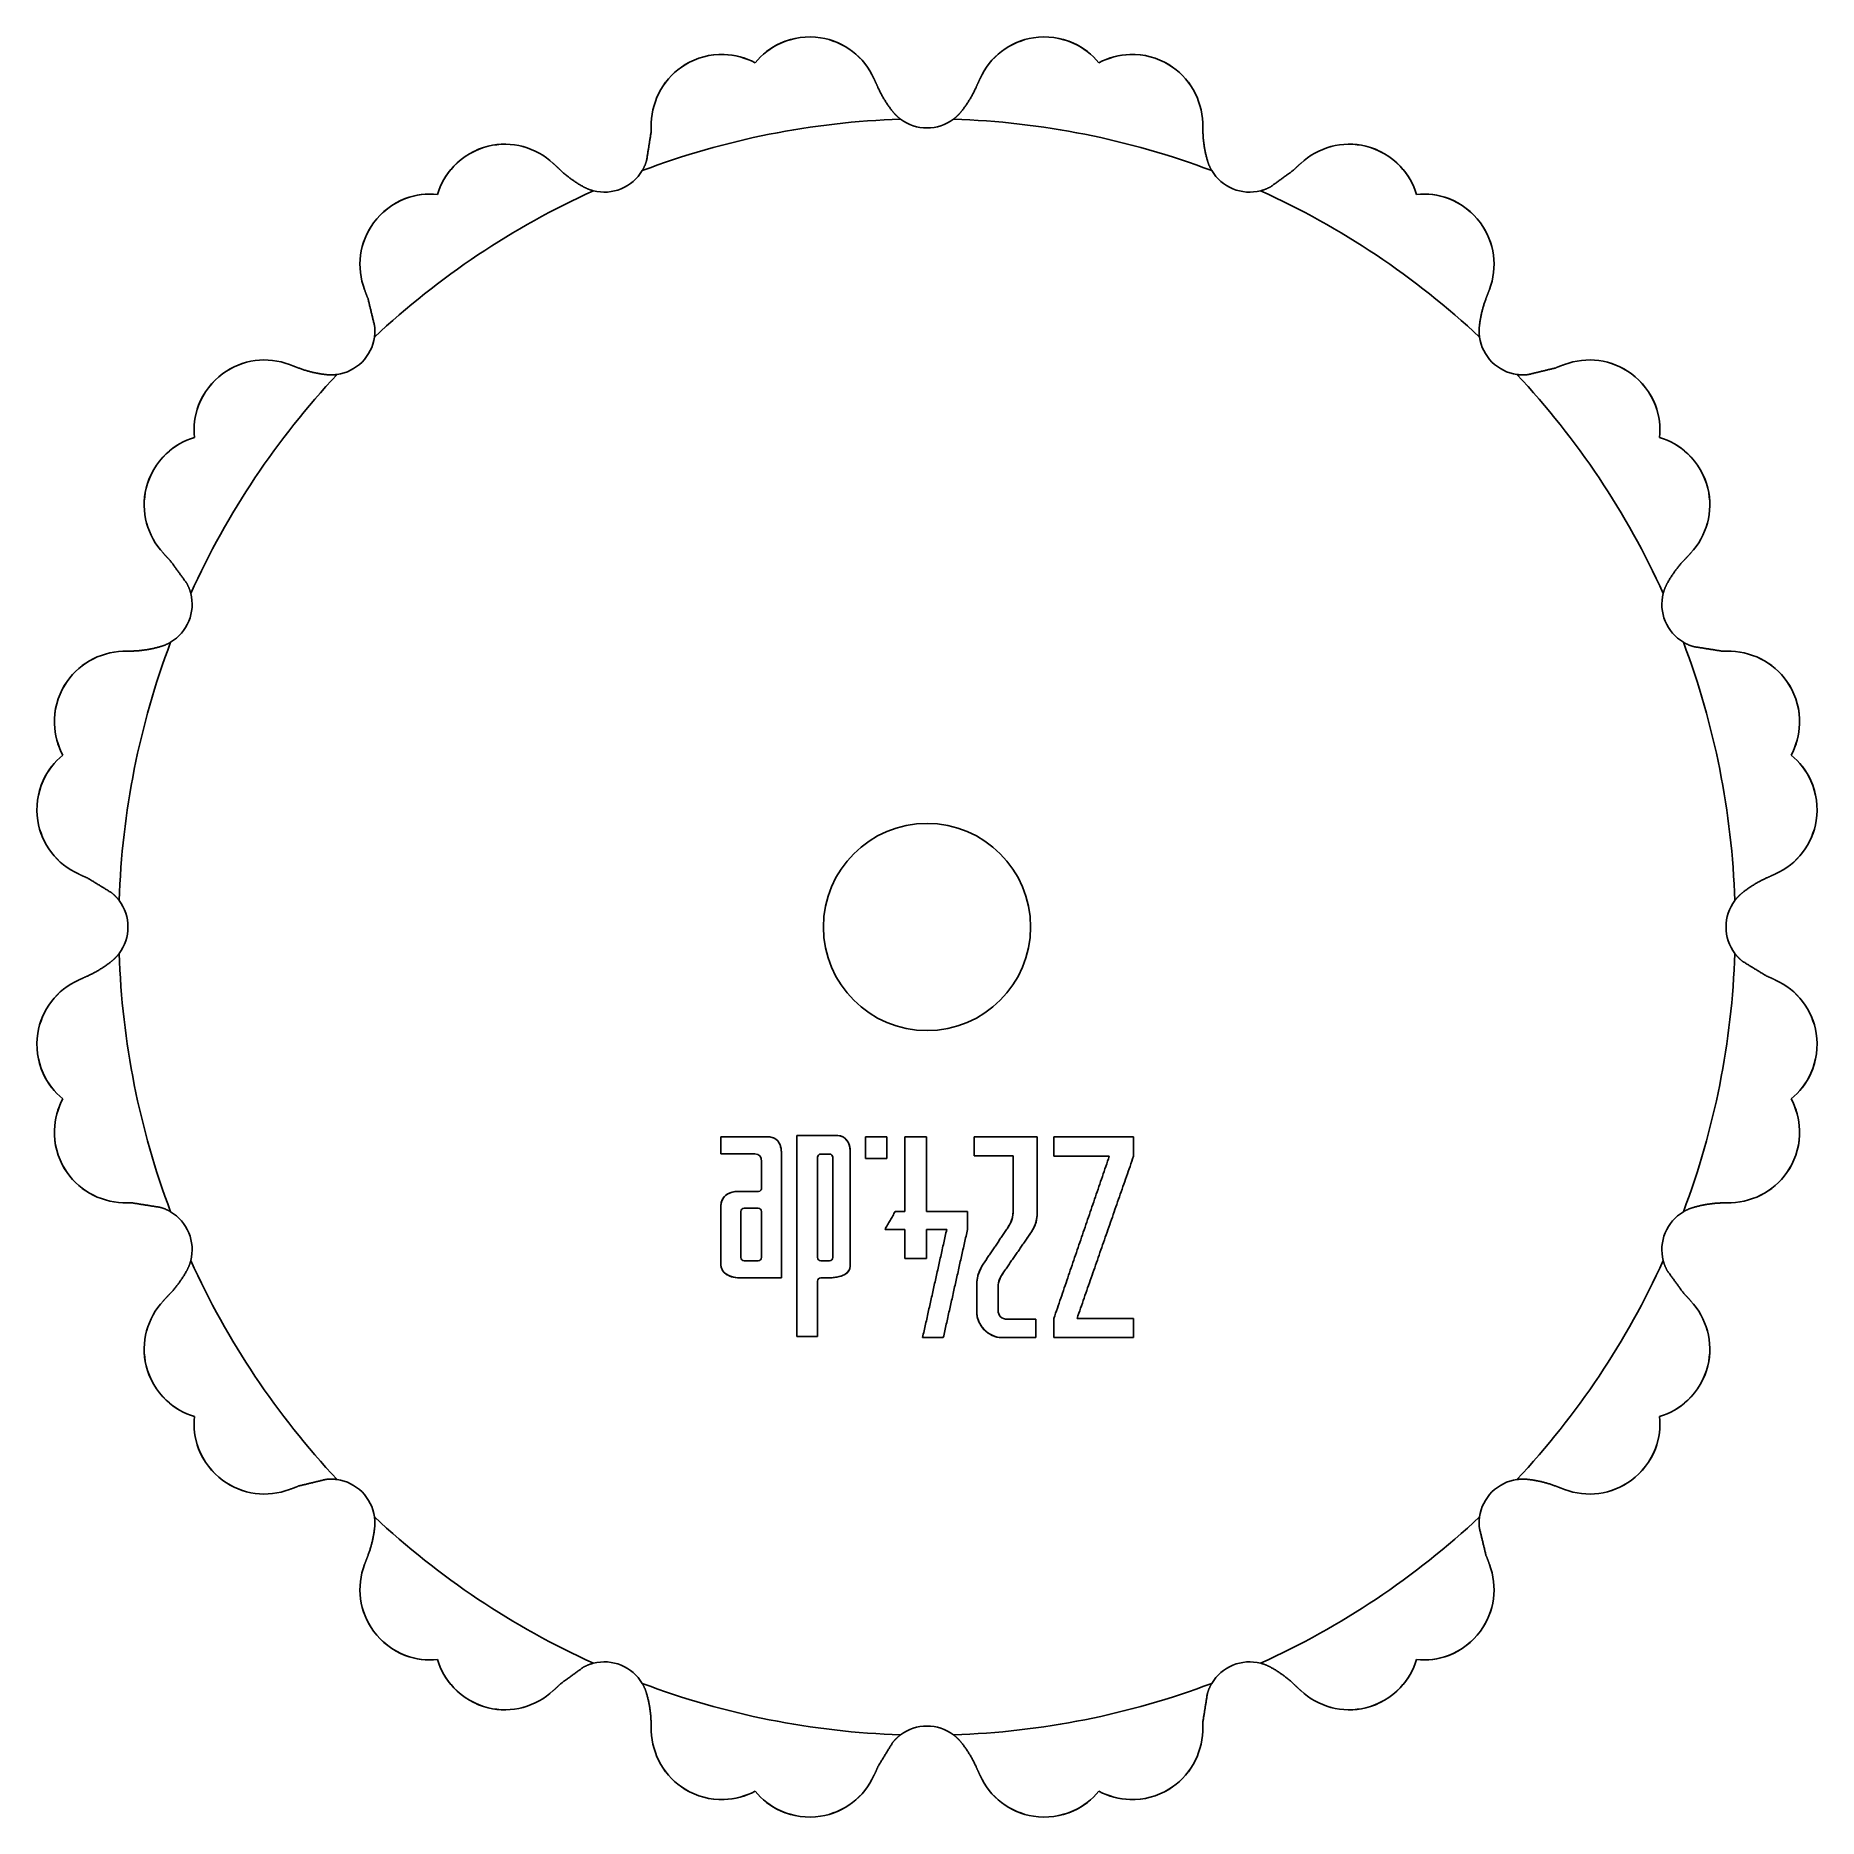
# Model space of a CAD drawing. Header units: millimetres. Extents: x -34.4 to 34.4, y -34.4 to 34.4.
import ezdxf

# ---------------------------------------------------------------- set-up
doc = ezdxf.new("R2010")
doc.units = ezdxf.units.MM
doc.layers.add('Z24de', color=7, linetype='CONTINUOUS')

msp = doc.modelspace()

# ---------------------------------------------------------------- linework, layer by layer
at = {"layer": 'Z24de'}
for p, q in [((-6.63776, 33.3703, 0.30822), (-6.63776, 33.3703, 2.69178)), ((-6.63776, 33.3703, 0.30822), (-6.63776, 33.3703, 2.69178)), ((6.63776, 33.3703, 0.30822), (6.63776, 33.3703, 2.69178)), ((6.63776, 33.3703, 0.30822), (6.63776, 33.3703, 2.69178)), ((-2.05019, 32.7653, 0.10126), (-2.05019, 32.7653, 2.89874)), ((-2.05019, 32.7653, 0.10126), (-2.05019, 32.7653, 2.89874)), ((-1.89482, 32.4204, 0.06177), (-1.89482, 32.4204, 2.93823)), ((-1.89482, 32.4204, 0.06177), (-1.89482, 32.4204, 2.93823)), ((1.89482, 32.4204, 0.06177), (1.89482, 32.4204, 2.93823)), ((1.89482, 32.4204, 0.06177), (1.89482, 32.4204, 2.93823)), ((2.05019, 32.7653, 0.10126), (2.05019, 32.7653, 2.89874)), ((2.05019, 32.7653, 0.10126), (2.05019, 32.7653, 2.89874)), ((-10.6446, 31.0558, 0.10126), (-10.6446, 31.0558, 2.89874)), ((-10.6446, 31.0558, 0.10126), (-10.6446, 31.0558, 2.89874)), ((-1.32296, 31.4872, 0.00358), (-1.32296, 31.4872, 2.99642)), ((-1.32296, 31.4872, 0.00358), (-1.32296, 31.4872, 2.99642)), ((1.32296, 31.4872, 0.00358), (1.32296, 31.4872, 2.99642)), ((1.32296, 31.4872, 0.00358), (1.32296, 31.4872, 2.99642)), ((10.6446, 31.0558, 0.10126), (10.6446, 31.0558, 2.89874)), ((10.6446, 31.0558, 0.10126), (10.6446, 31.0558, 2.89874)), ((-10.6562, 30.6777, 0.06177), (-10.6562, 30.6777, 2.93823)), ((-10.6562, 30.6777, 0.06177), (-10.6562, 30.6777, 2.93823)), ((10.6562, 30.6777, 0.06177), (10.6562, 30.6777, 2.93823)), ((10.6562, 30.6777, 0.06177), (10.6562, 30.6777, 2.93823)), ((-14.4329, 29.4867, 0.10126), (-14.4329, 29.4867, 2.89874)), ((-14.4329, 29.4867, 0.10126), (-14.4329, 29.4867, 2.89874)), ((-14.1574, 29.2275, 0.06177), (-14.1574, 29.2275, 2.93823)), ((-14.1574, 29.2275, 0.06177), (-14.1574, 29.2275, 2.93823)), ((-10.8274, 29.5967, 0.00358), (-10.8274, 29.5967, 2.99642)), ((-10.8274, 29.5967, 0.00358), (-10.8274, 29.5967, 2.99642)), ((10.8274, 29.5967, 0.00358), (10.8274, 29.5967, 2.99642)), ((10.8274, 29.5967, 0.00358), (10.8274, 29.5967, 2.99642)), ((14.1574, 29.2275, 0.06177), (14.1574, 29.2275, 2.93823)), ((14.1574, 29.2275, 0.06177), (14.1574, 29.2275, 2.93823)), ((14.4329, 29.4867, 0.10126), (14.4329, 29.4867, 2.89874)), ((14.4329, 29.4867, 0.10126), (14.4329, 29.4867, 2.89874)), ((-18.9027, 28.2899, 0.30822), (-18.9027, 28.2899, 2.69178)), ((-18.9027, 28.2899, 0.30822), (-18.9027, 28.2899, 2.69178)), ((-13.2719, 28.5841, 0.00358), (-13.2719, 28.5841, 2.99642)), ((-13.2719, 28.5841, 0.00358), (-13.2719, 28.5841, 2.99642)), ((13.2719, 28.5841, 0.00358), (13.2719, 28.5841, 2.99642)), ((13.2719, 28.5841, 0.00358), (13.2719, 28.5841, 2.99642)), ((18.9027, 28.2899, 0.30822), (18.9027, 28.2899, 2.69178)), ((18.9027, 28.2899, 0.30822), (18.9027, 28.2899, 2.69178)), ((-21.7189, 24.6183, 0.10126), (-21.7189, 24.6183, 2.89874)), ((-21.7189, 24.6183, 0.10126), (-21.7189, 24.6183, 2.89874)), ((-21.5849, 24.2646, 0.06177), (-21.5849, 24.2646, 2.93823)), ((-21.5849, 24.2646, 0.06177), (-21.5849, 24.2646, 2.93823)), ((21.5849, 24.2646, 0.06177), (21.5849, 24.2646, 2.93823)), ((21.5849, 24.2646, 0.06177), (21.5849, 24.2646, 2.93823)), ((21.7189, 24.6183, 0.10126), (21.7189, 24.6183, 2.89874)), ((21.7189, 24.6183, 0.10126), (21.7189, 24.6183, 2.89874)), ((-21.3294, 23.2003, 0.00358), (-21.3294, 23.2003, 2.99642)), ((-21.3294, 23.2003, 0.00358), (-21.3294, 23.2003, 2.99642)), ((21.3294, 23.2003, 0.00358), (21.3294, 23.2003, 2.99642)), ((21.3294, 23.2003, 0.00358), (21.3294, 23.2003, 2.99642)), ((-24.6183, 21.7189, 0.10126), (-24.6183, 21.7189, 2.89874)), ((-24.6183, 21.7189, 0.10126), (-24.6183, 21.7189, 2.89874)), ((-24.2646, 21.5849, 0.06177), (-24.2646, 21.5849, 2.93823)), ((-24.2646, 21.5849, 0.06177), (-24.2646, 21.5849, 2.93823)), ((24.2646, 21.5849, 0.06177), (24.2646, 21.5849, 2.93823)), ((24.2646, 21.5849, 0.06177), (24.2646, 21.5849, 2.93823)), ((24.6183, 21.7189, 0.10126), (24.6183, 21.7189, 2.89874)), ((24.6183, 21.7189, 0.10126), (24.6183, 21.7189, 2.89874)), ((-23.2003, 21.3294, 0.00358), (-23.2003, 21.3294, 2.99642)), ((-23.2003, 21.3294, 0.00358), (-23.2003, 21.3294, 2.99642)), ((23.2003, 21.3294, 0.00358), (23.2003, 21.3294, 2.99642)), ((23.2003, 21.3294, 0.00358), (23.2003, 21.3294, 2.99642)), ((-28.2899, 18.9027, 0.30822), (-28.2899, 18.9027, 2.69178)), ((-28.2899, 18.9027, 0.30822), (-28.2899, 18.9027, 2.69178)), ((28.2899, 18.9027, 0.30822), (28.2899, 18.9027, 2.69178)), ((28.2899, 18.9027, 0.30822), (28.2899, 18.9027, 2.69178)), ((-29.4867, 14.4329, 0.10126), (-29.4867, 14.4329, 2.89874)), ((-29.4867, 14.4329, 0.10126), (-29.4867, 14.4329, 2.89874)), ((-29.2275, 14.1574, 0.06177), (-29.2275, 14.1574, 2.93823)), ((-29.2275, 14.1574, 0.06177), (-29.2275, 14.1574, 2.93823)), ((29.2275, 14.1574, 0.06177), (29.2275, 14.1574, 2.93823)), ((29.2275, 14.1574, 0.06177), (29.2275, 14.1574, 2.93823)), ((29.4867, 14.4329, 0.10126), (29.4867, 14.4329, 2.89874)), ((29.4867, 14.4329, 0.10126), (29.4867, 14.4329, 2.89874)), ((-28.5841, 13.2719, 0.00358), (-28.5841, 13.2719, 2.99642)), ((-28.5841, 13.2719, 0.00358), (-28.5841, 13.2719, 2.99642)), ((28.5841, 13.2719, 0.00358), (28.5841, 13.2719, 2.99642)), ((28.5841, 13.2719, 0.00358), (28.5841, 13.2719, 2.99642)), ((-31.0558, 10.6446, 0.10126), (-31.0558, 10.6446, 2.89874)), ((-31.0558, 10.6446, 0.10126), (-31.0558, 10.6446, 2.89874)), ((-30.6777, 10.6562, 0.06177), (-30.6777, 10.6562, 2.93823)), ((-30.6777, 10.6562, 0.06177), (-30.6777, 10.6562, 2.93823)), ((-29.5967, 10.8274, 0.00358), (-29.5967, 10.8274, 2.99642)), ((-29.5967, 10.8274, 0.00358), (-29.5967, 10.8274, 2.99642)), ((29.5967, 10.8274, 0.00358), (29.5967, 10.8274, 2.99642)), ((29.5967, 10.8274, 0.00358), (29.5967, 10.8274, 2.99642)), ((30.6777, 10.6562, 0.06177), (30.6777, 10.6562, 2.93823)), ((30.6777, 10.6562, 0.06177), (30.6777, 10.6562, 2.93823)), ((31.0558, 10.6446, 0.10126), (31.0558, 10.6446, 2.89874)), ((31.0558, 10.6446, 0.10126), (31.0558, 10.6446, 2.89874)), ((-33.3703, 6.63776, 0.30822), (-33.3703, 6.63776, 2.69178)), ((-33.3703, 6.63776, 0.30822), (-33.3703, 6.63776, 2.69178)), ((33.3703, 6.63776, 0.30822), (33.3703, 6.63776, 2.69178)), ((33.3703, 6.63776, 0.30822), (33.3703, 6.63776, 2.69178)), ((-32.7653, 2.05019, 0.10126), (-32.7653, 2.05019, 2.89874)), ((-32.7653, 2.05019, 0.10126), (-32.7653, 2.05019, 2.89874)), ((-32.4204, 1.89482, 0.06177), (-32.4204, 1.89482, 2.93823)), ((-32.4204, 1.89482, 0.06177), (-32.4204, 1.89482, 2.93823)), ((32.4204, 1.89482, 0.06177), (32.4204, 1.89482, 2.93823)), ((32.4204, 1.89482, 0.06177), (32.4204, 1.89482, 2.93823)), ((32.7653, 2.05019, 0.10126), (32.7653, 2.05019, 2.89874)), ((32.7653, 2.05019, 0.10126), (32.7653, 2.05019, 2.89874)), ((-31.4872, 1.32296, 0.00358), (-31.4872, 1.32296, 2.99642)), ((-31.4872, 1.32296, 0.00358), (-31.4872, 1.32296, 2.99642)), ((31.4872, 1.32296, 0.00358), (31.4872, 1.32296, 2.99642)), ((31.4872, 1.32296, 0.00358), (31.4872, 1.32296, 2.99642)), ((4, 0), (4, 0, 3)), ((4, 0), (4, 0, 3)), ((-31.4872, -1.32296, 0.00358), (-31.4872, -1.32296, 2.99642)), ((-31.4872, -1.32296, 0.00358), (-31.4872, -1.32296, 2.99642)), ((31.4872, -1.32296, 0.00358), (31.4872, -1.32296, 2.99642)), ((31.4872, -1.32296, 0.00358), (31.4872, -1.32296, 2.99642)), ((-32.7653, -2.05019, 0.10126), (-32.7653, -2.05019, 2.89874)), ((-32.7653, -2.05019, 0.10126), (-32.7653, -2.05019, 2.89874)), ((-32.4204, -1.89482, 0.06177), (-32.4204, -1.89482, 2.93823)), ((-32.4204, -1.89482, 0.06177), (-32.4204, -1.89482, 2.93823)), ((32.4204, -1.89482, 0.06177), (32.4204, -1.89482, 2.93823)), ((32.4204, -1.89482, 0.06177), (32.4204, -1.89482, 2.93823)), ((32.7653, -2.05019, 0.10126), (32.7653, -2.05019, 2.89874)), ((32.7653, -2.05019, 0.10126), (32.7653, -2.05019, 2.89874)), ((-33.3703, -6.63776, 0.30822), (-33.3703, -6.63776, 2.69178)), ((-33.3703, -6.63776, 0.30822), (-33.3703, -6.63776, 2.69178)), ((33.3703, -6.63776, 0.30822), (33.3703, -6.63776, 2.69178)), ((33.3703, -6.63776, 0.30822), (33.3703, -6.63776, 2.69178)), ((-7.95589, -8.09855, 2.40188), (-7.95589, -8.09855, 3)), ((-7.95589, -8.09855, 2.40188), (-7.95589, -8.09855, 3)), ((-6.15813, -8.09855, 2.40188), (-6.15813, -8.09855, 3)), ((-6.15813, -8.09855, 2.40188), (-6.15813, -8.09855, 3)), ((-5.03052, -8.05698, 2.40188), (-5.03052, -8.05698, 3)), ((-5.03052, -8.05698, 2.40188), (-5.03052, -8.05698, 3)), ((-3.44228, -8.05698, 2.40188), (-3.44228, -8.05698, 3)), ((-3.44228, -8.05698, 2.40188), (-3.44228, -8.05698, 3)), ((-2.38071, -8.09855, 2.40188), (-2.38071, -8.09855, 3)), ((-2.38071, -8.09855, 2.40188), (-2.38071, -8.09855, 3)), ((-1.54492, -8.09855, 2.40188), (-1.54492, -8.09855, 3)), ((-1.54492, -8.09855, 2.40188), (-1.54492, -8.09855, 3)), ((-0.85958, -8.09855, 2.40188), (-0.85958, -8.09855, 3)), ((-0.85958, -8.09855, 2.40188), (-0.85958, -8.09855, 3)), ((-0.02357, -8.09855, 2.40188), (-0.02357, -8.09855, 3)), ((-0.02357, -8.09855, 2.40188), (-0.02357, -8.09855, 3)), ((1.81512, -8.09855, 2.40188), (1.81512, -8.09855, 3)), ((1.81512, -8.09855, 2.40188), (1.81512, -8.09855, 3)), ((4.25582, -8.09855, 2.40188), (4.25582, -8.09855, 3)), ((4.25582, -8.09855, 2.40188), (4.25582, -8.09855, 3)), ((4.25603, -8.09855, 2.40188), (4.25603, -8.09855, 3)), ((4.25603, -8.09855, 2.40188), (4.25603, -8.09855, 3)), ((4.89939, -8.09855, 2.40188), (4.89939, -8.09855, 3)), ((4.89939, -8.09855, 2.40188), (4.89939, -8.09855, 3)), ((7.975, -8.09855, 2.40188), (7.975, -8.09855, 3)), ((7.975, -8.09855, 2.40188), (7.975, -8.09855, 3)), ((-7.95589, -8.75878, 2.40188), (-7.95589, -8.75878, 3)), ((-7.95589, -8.75878, 2.40188), (-7.95589, -8.75878, 3)), ((-6.64323, -8.75878, 2.40188), (-6.64323, -8.75878, 3)), ((-6.64323, -8.75878, 2.40188), (-6.64323, -8.75878, 3)), ((-5.62365, -8.70856, 2.40188), (-5.62365, -8.70856, 3)), ((-5.62365, -8.70856, 2.40188), (-5.62365, -8.70856, 3)), ((-4.22785, -8.89277, 2.40188), (-4.22785, -8.89277, 3)), ((-4.22785, -8.89277, 2.40188), (-4.22785, -8.89277, 3)), ((-4.10231, -8.76743, 2.40188), (-4.10231, -8.76743, 3)), ((-4.10231, -8.76743, 2.40188), (-4.10231, -8.76743, 3)), ((-3.76807, -8.76743, 2.40188), (-3.76807, -8.76743, 3)), ((-3.76807, -8.76743, 2.40188), (-3.76807, -8.76743, 3)), ((-3.64252, -8.89277, 2.40188), (-3.64252, -8.89277, 3)), ((-3.64252, -8.89277, 2.40188), (-3.64252, -8.89277, 3)), ((-2.96562, -8.64189, 2.40188), (-2.96562, -8.64189, 3)), ((-2.96562, -8.64189, 2.40188), (-2.96562, -8.64189, 3)), ((-2.38071, -8.93413, 2.40188), (-2.38071, -8.93413, 3)), ((-2.38071, -8.93413, 2.40188), (-2.38071, -8.93413, 3)), ((-1.54492, -8.93413, 2.40188), (-1.54492, -8.93413, 3)), ((-1.54492, -8.93413, 2.40188), (-1.54492, -8.93413, 3)), ((1.81512, -8.84234, 2.40188), (1.81512, -8.84234, 3)), ((1.81512, -8.84234, 2.40188), (1.81512, -8.84234, 3)), ((3.32803, -8.84234, 2.40188), (3.32803, -8.84234, 3)), ((3.32803, -8.84234, 2.40188), (3.32803, -8.84234, 3)), ((4.89939, -8.85078, 2.40188), (4.89939, -8.85078, 3)), ((4.89939, -8.85078, 2.40188), (4.89939, -8.85078, 3)), ((7.03898, -8.85078, 2.40188), (7.03898, -8.85078, 3)), ((7.03898, -8.85078, 2.40188), (7.03898, -8.85078, 3)), ((7.975, -8.85078, 2.40188), (7.975, -8.85078, 3)), ((7.975, -8.85078, 2.40188), (7.975, -8.85078, 3)), ((-6.39256, -9.05968, 2.40188), (-6.39256, -9.05968, 3)), ((-6.39256, -9.05968, 2.40188), (-6.39256, -9.05968, 3)), ((-7.32035, -10.213, 2.40188), (-7.32035, -10.213, 3)), ((-7.32035, -10.213, 2.40188), (-7.32035, -10.213, 3)), ((-6.50101, -10.213, 2.40188), (-6.50101, -10.213, 3)), ((-6.50101, -10.213, 2.40188), (-6.50101, -10.213, 3)), ((-6.39256, -10.1044, 2.40188), (-6.39256, -10.1044, 3)), ((-6.39256, -10.1044, 2.40188), (-6.39256, -10.1044, 3)), ((-31.0558, -10.6446, 0.10126), (-31.0558, -10.6446, 2.89874)), ((-31.0558, -10.6446, 0.10126), (-31.0558, -10.6446, 2.89874)), ((-30.6777, -10.6562, 0.06177), (-30.6777, -10.6562, 2.93823)), ((-30.6777, -10.6562, 0.06177), (-30.6777, -10.6562, 2.93823)), ((-29.5967, -10.8274, 0.00358), (-29.5967, -10.8274, 2.99642)), ((-29.5967, -10.8274, 0.00358), (-29.5967, -10.8274, 2.99642)), ((-7.95589, -10.7648, 2.40188), (-7.95589, -10.7648, 3)), ((-7.95589, -10.7648, 2.40188), (-7.95589, -10.7648, 3)), ((-7.18657, -10.9819, 2.40188), (-7.18657, -10.9819, 3)), ((-7.18657, -10.9819, 2.40188), (-7.18657, -10.9819, 3)), ((-7.06102, -10.8564, 2.40188), (-7.06102, -10.8564, 3)), ((-7.06102, -10.8564, 2.40188), (-7.06102, -10.8564, 3)), ((-6.5181, -10.8564, 2.40188), (-6.5181, -10.8564, 3)), ((-6.5181, -10.8564, 2.40188), (-6.5181, -10.8564, 3)), ((-6.39277, -10.9819, 2.40188), (-6.39277, -10.9819, 3)), ((-6.39277, -10.9819, 2.40188), (-6.39277, -10.9819, 3)), ((-1.22546, -10.9821, 2.40188), (-1.22546, -10.9821, 3)), ((-1.22546, -10.9821, 2.40188), (-1.22546, -10.9821, 3)), ((-0.85958, -10.9821, 2.40188), (-0.85958, -10.9821, 3)), ((-0.85958, -10.9821, 2.40188), (-0.85958, -10.9821, 3)), ((-0.02357, -10.9821, 2.40188), (-0.02357, -10.9821, 3)), ((-0.02357, -10.9821, 2.40188), (-0.02357, -10.9821, 3)), ((1.56445, -10.9821, 2.40188), (1.56445, -10.9821, 3)), ((1.56445, -10.9821, 2.40188), (1.56445, -10.9821, 3)), ((3.32803, -10.8399, 2.40188), (3.32803, -10.8399, 3)), ((3.32803, -10.8399, 2.40188), (3.32803, -10.8399, 3)), ((4.25603, -10.9653, 2.40188), (4.25603, -10.9653, 3)), ((4.25603, -10.9653, 2.40188), (4.25603, -10.9653, 3)), ((29.5967, -10.8274, 0.00358), (29.5967, -10.8274, 2.99642)), ((29.5967, -10.8274, 0.00358), (29.5967, -10.8274, 2.99642)), ((30.6777, -10.6562, 0.06177), (30.6777, -10.6562, 2.93823)), ((30.6777, -10.6562, 0.06177), (30.6777, -10.6562, 2.93823)), ((31.0558, -10.6446, 0.10126), (31.0558, -10.6446, 2.89874)), ((31.0558, -10.6446, 0.10126), (31.0558, -10.6446, 2.89874)), ((-1.62152, -11.6759, 2.40188), (-1.62152, -11.6759, 3)), ((-1.62152, -11.6759, 2.40188), (-1.62152, -11.6759, 3)), ((-0.85958, -11.6759, 2.40188), (-0.85958, -11.6759, 3)), ((-0.85958, -11.6759, 2.40188), (-0.85958, -11.6759, 3)), ((-0.02357, -11.6759, 2.40188), (-0.02357, -11.6759, 3)), ((-0.02357, -11.6759, 2.40188), (-0.02357, -11.6759, 3)), ((0.76242, -11.6759, 2.40188), (0.76242, -11.6759, 3)), ((0.76242, -11.6759, 2.40188), (0.76242, -11.6759, 3)), ((1.56445, -11.6759, 2.40188), (1.56445, -11.6759, 3)), ((1.56445, -11.6759, 2.40188), (1.56445, -11.6759, 3)), ((3.09382, -11.6496, 2.40188), (3.09382, -11.6496, 3)), ((3.09382, -11.6496, 2.40188), (3.09382, -11.6496, 3)), ((3.8431, -12.0517, 2.40188), (3.8431, -12.0517, 3)), ((3.8431, -12.0517, 2.40188), (3.8431, -12.0517, 3)), ((-7.95589, -13.0548, 2.40188), (-7.95589, -13.0548, 3)), ((-7.95589, -13.0548, 2.40188), (-7.95589, -13.0548, 3)), ((-7.18657, -12.7622, 2.40188), (-7.18657, -12.7622, 3)), ((-7.18657, -12.7622, 2.40188), (-7.18657, -12.7622, 3)), ((-7.06102, -12.8877, 2.40188), (-7.06102, -12.8877, 3)), ((-7.06102, -12.8877, 2.40188), (-7.06102, -12.8877, 3)), ((-6.5181, -12.8877, 2.40188), (-6.5181, -12.8877, 3)), ((-6.5181, -12.8877, 2.40188), (-6.5181, -12.8877, 3)), ((-6.39277, -12.7622, 2.40188), (-6.39277, -12.7622, 3)), ((-6.39277, -12.7622, 2.40188), (-6.39277, -12.7622, 3)), ((-4.22785, -12.7622, 2.40188), (-4.22785, -12.7622, 3)), ((-4.22785, -12.7622, 2.40188), (-4.22785, -12.7622, 3)), ((-4.10231, -12.8877, 2.40188), (-4.10231, -12.8877, 3)), ((-4.10231, -12.8877, 2.40188), (-4.10231, -12.8877, 3)), ((-3.76807, -12.8877, 2.40188), (-3.76807, -12.8877, 3)), ((-3.76807, -12.8877, 2.40188), (-3.76807, -12.8877, 3)), ((-3.64252, -12.7622, 2.40188), (-3.64252, -12.7622, 3)), ((-3.64252, -12.7622, 2.40188), (-3.64252, -12.7622, 3)), ((-0.85958, -12.8042, 2.40188), (-0.85958, -12.8042, 3)), ((-0.85958, -12.8042, 2.40188), (-0.85958, -12.8042, 3)), ((-0.02357, -12.8042, 2.40188), (-0.02357, -12.8042, 3)), ((-0.02357, -12.8042, 2.40188), (-0.02357, -12.8042, 3)), ((2.29157, -12.8394, 2.40188), (2.29157, -12.8394, 3)), ((2.29157, -12.8394, 2.40188), (2.29157, -12.8394, 3)), ((-28.5841, -13.2719, 0.00358), (-28.5841, -13.2719, 2.99642)), ((-28.5841, -13.2719, 0.00358), (-28.5841, -13.2719, 2.99642)), ((-7.24481, -13.5482, 2.40188), (-7.24481, -13.5482, 3)), ((-7.24481, -13.5482, 2.40188), (-7.24481, -13.5482, 3)), ((-5.62365, -13.5482, 2.40188), (-5.62365, -13.5482, 3)), ((-5.62365, -13.5482, 2.40188), (-5.62365, -13.5482, 3)), ((-4.22785, -13.6733, 2.40188), (-4.22785, -13.6733, 3)), ((-4.22785, -13.6733, 2.40188), (-4.22785, -13.6733, 3)), ((-4.10231, -13.5482, 2.40188), (-4.10231, -13.5482, 3)), ((-4.10231, -13.5482, 2.40188), (-4.10231, -13.5482, 3)), ((-3.8434, -13.5482, 2.40188), (-3.8434, -13.5482, 3)), ((-3.8434, -13.5482, 2.40188), (-3.8434, -13.5482, 3)), ((-2.96562, -13.0968, 2.40188), (-2.96562, -13.0968, 3)), ((-2.96562, -13.0968, 2.40188), (-2.96562, -13.0968, 3)), ((2.96869, -13.3169, 2.40188), (2.96869, -13.3169, 3)), ((2.96869, -13.3169, 2.40188), (2.96869, -13.3169, 3)), ((28.5841, -13.2719, 0.00358), (28.5841, -13.2719, 2.99642)), ((28.5841, -13.2719, 0.00358), (28.5841, -13.2719, 2.99642)), ((-29.4867, -14.4329, 0.10126), (-29.4867, -14.4329, 2.89874)), ((-29.4867, -14.4329, 0.10126), (-29.4867, -14.4329, 2.89874)), ((-29.2275, -14.1574, 0.06177), (-29.2275, -14.1574, 2.93823)), ((-29.2275, -14.1574, 0.06177), (-29.2275, -14.1574, 2.93823)), ((1.92379, -13.8489, 2.40188), (1.92379, -13.8489, 3)), ((1.92379, -13.8489, 2.40188), (1.92379, -13.8489, 3)), ((2.74313, -13.8822, 2.40188), (2.74313, -13.8822, 3)), ((2.74313, -13.8822, 2.40188), (2.74313, -13.8822, 3)), ((29.2275, -14.1574, 0.06177), (29.2275, -14.1574, 2.93823)), ((29.2275, -14.1574, 0.06177), (29.2275, -14.1574, 2.93823)), ((29.4867, -14.4329, 0.10126), (29.4867, -14.4329, 2.89874)), ((29.4867, -14.4329, 0.10126), (29.4867, -14.4329, 2.89874)), ((1.92379, -14.8855, 2.40188), (1.92379, -14.8855, 3)), ((1.92379, -14.8855, 2.40188), (1.92379, -14.8855, 3)), ((2.74313, -14.7933, 2.40188), (2.74313, -14.7933, 3)), ((2.74313, -14.7933, 2.40188), (2.74313, -14.7933, 3)), ((4.89939, -15.1111, 2.40188), (4.89939, -15.1111, 3)), ((4.89939, -15.1111, 2.40188), (4.89939, -15.1111, 3)), ((5.79363, -15.1111, 2.40188), (5.79363, -15.1111, 3)), ((5.79363, -15.1111, 2.40188), (5.79363, -15.1111, 3)), ((7.975, -15.1111, 2.40188), (7.975, -15.1111, 3)), ((7.975, -15.1111, 2.40188), (7.975, -15.1111, 3)), ((-5.03052, -15.8152, 2.40188), (-5.03052, -15.8152, 3)), ((-5.03052, -15.8152, 2.40188), (-5.03052, -15.8152, 3)), ((-4.22785, -15.8152, 2.40188), (-4.22785, -15.8152, 3)), ((-4.22785, -15.8152, 2.40188), (-4.22785, -15.8152, 3)), ((3.10268, -15.1444, 2.40188), (3.10268, -15.1444, 3)), ((3.10268, -15.1444, 2.40188), (3.10268, -15.1444, 3)), ((4.19737, -15.1444, 2.40188), (4.19737, -15.1444, 3)), ((4.19737, -15.1444, 2.40188), (4.19737, -15.1444, 3)), ((-0.17149, -15.857, 2.40188), (-0.17149, -15.857, 3)), ((-0.17149, -15.857, 2.40188), (-0.17149, -15.857, 3)), ((0.62928, -15.857, 2.40188), (0.62928, -15.857, 3)), ((0.62928, -15.857, 2.40188), (0.62928, -15.857, 3)), ((2.91024, -15.857, 2.40188), (2.91024, -15.857, 3)), ((2.91024, -15.857, 2.40188), (2.91024, -15.857, 3)), ((4.19737, -15.857, 2.40188), (4.19737, -15.857, 3)), ((4.19737, -15.857, 2.40188), (4.19737, -15.857, 3)), ((4.89939, -15.857, 2.40188), (4.89939, -15.857, 3)), ((4.89939, -15.857, 2.40188), (4.89939, -15.857, 3)), ((7.975, -15.857, 2.40188), (7.975, -15.857, 3)), ((7.975, -15.857, 2.40188), (7.975, -15.857, 3)), ((-28.2899, -18.9027, 0.30822), (-28.2899, -18.9027, 2.69178)), ((-28.2899, -18.9027, 0.30822), (-28.2899, -18.9027, 2.69178)), ((28.2899, -18.9027, 0.30822), (28.2899, -18.9027, 2.69178)), ((28.2899, -18.9027, 0.30822), (28.2899, -18.9027, 2.69178)), ((-23.2003, -21.3294, 0.00358), (-23.2003, -21.3294, 2.99642)), ((-23.2003, -21.3294, 0.00358), (-23.2003, -21.3294, 2.99642)), ((23.2003, -21.3294, 0.00358), (23.2003, -21.3294, 2.99642)), ((23.2003, -21.3294, 0.00358), (23.2003, -21.3294, 2.99642)), ((-24.6183, -21.7189, 0.10126), (-24.6183, -21.7189, 2.89874)), ((-24.6183, -21.7189, 0.10126), (-24.6183, -21.7189, 2.89874)), ((-24.2646, -21.5849, 0.06177), (-24.2646, -21.5849, 2.93823)), ((-24.2646, -21.5849, 0.06177), (-24.2646, -21.5849, 2.93823)), ((24.2646, -21.5849, 0.06177), (24.2646, -21.5849, 2.93823)), ((24.2646, -21.5849, 0.06177), (24.2646, -21.5849, 2.93823)), ((24.6183, -21.7189, 0.10126), (24.6183, -21.7189, 2.89874)), ((24.6183, -21.7189, 0.10126), (24.6183, -21.7189, 2.89874)), ((-21.3294, -23.2003, 0.00358), (-21.3294, -23.2003, 2.99642)), ((-21.3294, -23.2003, 0.00358), (-21.3294, -23.2003, 2.99642)), ((21.3294, -23.2003, 0.00358), (21.3294, -23.2003, 2.99642)), ((21.3294, -23.2003, 0.00358), (21.3294, -23.2003, 2.99642)), ((-21.7189, -24.6183, 0.10126), (-21.7189, -24.6183, 2.89874)), ((-21.7189, -24.6183, 0.10126), (-21.7189, -24.6183, 2.89874)), ((-21.5849, -24.2646, 0.06177), (-21.5849, -24.2646, 2.93823)), ((-21.5849, -24.2646, 0.06177), (-21.5849, -24.2646, 2.93823)), ((21.5849, -24.2646, 0.06177), (21.5849, -24.2646, 2.93823)), ((21.5849, -24.2646, 0.06177), (21.5849, -24.2646, 2.93823)), ((21.7189, -24.6183, 0.10126), (21.7189, -24.6183, 2.89874)), ((21.7189, -24.6183, 0.10126), (21.7189, -24.6183, 2.89874)), ((-18.9027, -28.2899, 0.30822), (-18.9027, -28.2899, 2.69178)), ((-18.9027, -28.2899, 0.30822), (-18.9027, -28.2899, 2.69178)), ((-13.2719, -28.5841, 0.00358), (-13.2719, -28.5841, 2.99642)), ((-13.2719, -28.5841, 0.00358), (-13.2719, -28.5841, 2.99642)), ((13.2719, -28.5841, 0.00358), (13.2719, -28.5841, 2.99642)), ((13.2719, -28.5841, 0.00358), (13.2719, -28.5841, 2.99642)), ((18.9027, -28.2899, 0.30822), (18.9027, -28.2899, 2.69178)), ((18.9027, -28.2899, 0.30822), (18.9027, -28.2899, 2.69178)), ((-14.4329, -29.4867, 0.10126), (-14.4329, -29.4867, 2.89874)), ((-14.4329, -29.4867, 0.10126), (-14.4329, -29.4867, 2.89874)), ((-14.1574, -29.2275, 0.06177), (-14.1574, -29.2275, 2.93823)), ((-14.1574, -29.2275, 0.06177), (-14.1574, -29.2275, 2.93823)), ((-10.8274, -29.5967, 0.00358), (-10.8274, -29.5967, 2.99642)), ((-10.8274, -29.5967, 0.00358), (-10.8274, -29.5967, 2.99642)), ((10.8274, -29.5967, 0.00358), (10.8274, -29.5967, 2.99642)), ((10.8274, -29.5967, 0.00358), (10.8274, -29.5967, 2.99642)), ((14.1574, -29.2275, 0.06177), (14.1574, -29.2275, 2.93823)), ((14.1574, -29.2275, 0.06177), (14.1574, -29.2275, 2.93823)), ((14.4329, -29.4867, 0.10126), (14.4329, -29.4867, 2.89874)), ((14.4329, -29.4867, 0.10126), (14.4329, -29.4867, 2.89874)), ((-10.6562, -30.6777, 0.06177), (-10.6562, -30.6777, 2.93823)), ((-10.6562, -30.6777, 0.06177), (-10.6562, -30.6777, 2.93823)), ((10.6562, -30.6777, 0.06177), (10.6562, -30.6777, 2.93823)), ((10.6562, -30.6777, 0.06177), (10.6562, -30.6777, 2.93823)), ((-10.6446, -31.0558, 0.10126), (-10.6446, -31.0558, 2.89874)), ((-10.6446, -31.0558, 0.10126), (-10.6446, -31.0558, 2.89874)), ((-1.32296, -31.4872, 0.00358), (-1.32296, -31.4872, 2.99642)), ((-1.32296, -31.4872, 0.00358), (-1.32296, -31.4872, 2.99642)), ((1.32296, -31.4872, 0.00358), (1.32296, -31.4872, 2.99642)), ((1.32296, -31.4872, 0.00358), (1.32296, -31.4872, 2.99642)), ((10.6446, -31.0558, 0.10126), (10.6446, -31.0558, 2.89874)), ((10.6446, -31.0558, 0.10126), (10.6446, -31.0558, 2.89874)), ((-2.05019, -32.7653, 0.10126), (-2.05019, -32.7653, 2.89874)), ((-2.05019, -32.7653, 0.10126), (-2.05019, -32.7653, 2.89874)), ((-1.89482, -32.4204, 0.06177), (-1.89482, -32.4204, 2.93823)), ((-1.89482, -32.4204, 0.06177), (-1.89482, -32.4204, 2.93823)), ((1.89482, -32.4204, 0.06177), (1.89482, -32.4204, 2.93823)), ((1.89482, -32.4204, 0.06177), (1.89482, -32.4204, 2.93823)), ((2.05019, -32.7653, 0.10126), (2.05019, -32.7653, 2.89874)), ((2.05019, -32.7653, 0.10126), (2.05019, -32.7653, 2.89874)), ((-6.63776, -33.3703, 0.30822), (-6.63776, -33.3703, 2.69178)), ((-6.63776, -33.3703, 0.30822), (-6.63776, -33.3703, 2.69178)), ((6.63776, -33.3703, 0.30822), (6.63776, -33.3703, 2.69178)), ((6.63776, -33.3703, 0.30822), (6.63776, -33.3703, 2.69178))]:
    msp.add_line(p, q, dxfattribs=at)
msp.add_circle((0, 0), 4, dxfattribs=at)
msp.add_circle((0, 0), 4, dxfattribs=at)
msp.add_circle((0, 0), 4, dxfattribs=at)
msp.add_circle((0, 0), 4, dxfattribs=at)
for centre, radius, start, end in [((0, 0), 31.21, 91.8723, 110.628), ((0, 0, 3), 31.21, 91.8723, 110.628), ((0, 0), 31.21, 91.8723, 110.628), ((0, 0, 3), 31.21, 91.8723, 110.628), ((0, 32.549), 1.69635, -126.95, -90), ((0, 32.549, 3), 1.69635, -126.95, -90), ((0, 32.549), 1.69635, -126.95, -90), ((0, 32.549, 3), 1.69635, -126.95, -90), ((0, 32.549, 3), 1.69635, -90, -53.05), ((0, 32.549), 1.69635, -90, -53.05), ((0, 32.549), 1.69635, -90, -53.05), ((0, 32.549, 3), 1.69635, -90, -53.05), ((0, 0), 31.21, 69.3723, 88.1277), ((0, 0, 3), 31.21, 69.3723, 88.1277), ((0, 0, 3), 31.21, 69.3723, 88.1277), ((0, 0), 31.21, 69.3723, 88.1277), ((-12.456, 30.0714, 3), 1.69635, -67.5, -30.55), ((-12.456, 30.0714), 1.69635, -67.5, -30.55), ((-12.456, 30.0714), 1.69635, -67.5, -30.55), ((-12.456, 30.0714, 3), 1.69635, -67.5, -30.55), ((12.456, 30.0714), 1.69635, -149.45, -112.5), ((12.456, 30.0714, 3), 1.69635, -149.45, -112.5), ((12.456, 30.0714, 3), 1.69635, -149.45, -112.5), ((12.456, 30.0714), 1.69635, -149.45, -112.5), ((0, 0), 31.21, 114.372, 133.128), ((0, 0, 3), 31.21, 114.372, 133.128), ((0, 0, 3), 31.21, 114.372, 133.128), ((0, 0), 31.21, 114.372, 133.128), ((-12.456, 30.0714, 3), 1.69635, -104.45, -67.5), ((-12.456, 30.0714), 1.69635, -104.45, -67.5), ((-12.456, 30.0714), 1.69635, -104.45, -67.5), ((-12.456, 30.0714, 3), 1.69635, -104.45, -67.5), ((12.456, 30.0714), 1.69635, -112.5, -75.55), ((12.456, 30.0714, 3), 1.69635, -112.5, -75.55), ((12.456, 30.0714, 3), 1.69635, -112.5, -75.55), ((12.456, 30.0714), 1.69635, -112.5, -75.55), ((0, 0), 31.21, 46.8723, 65.6277), ((0, 0, 3), 31.21, 46.8723, 65.6277), ((0, 0), 31.21, 46.8723, 65.6277), ((0, 0, 3), 31.21, 46.8723, 65.6277), ((-23.0156, 23.0156), 1.69635, -45, -8.05002), ((-23.0156, 23.0156, 3), 1.69635, -45, -8.05002), ((-23.0156, 23.0156, 3), 1.69635, -45, -8.05002), ((-23.0156, 23.0156), 1.69635, -45, -8.05002), ((23.0156, 23.0156), 1.69635, -171.95, -135), ((23.0156, 23.0156, 3), 1.69635, -171.95, -135), ((23.0156, 23.0156, 3), 1.69635, -171.95, -135), ((23.0156, 23.0156), 1.69635, -171.95, -135), ((-23.0156, 23.0156), 1.69635, -81.95, -45), ((-23.0156, 23.0156, 3), 1.69635, -81.95, -45), ((-23.0156, 23.0156, 3), 1.69635, -81.95, -45), ((-23.0156, 23.0156), 1.69635, -81.95, -45), ((23.0156, 23.0156), 1.69635, -135, -98.05), ((23.0156, 23.0156, 3), 1.69635, -135, -98.05), ((23.0156, 23.0156, 3), 1.69635, -135, -98.05), ((23.0156, 23.0156), 1.69635, -135, -98.05), ((0, 0), 31.21, 136.872, 155.628), ((0, 0, 3), 31.21, 136.872, 155.628), ((0, 0), 31.21, 136.872, 155.628), ((0, 0, 3), 31.21, 136.872, 155.628), ((0, 0), 31.21, 24.3723, 43.1277), ((0, 0, 3), 31.21, 24.3723, 43.1277), ((0, 0), 31.21, 24.3723, 43.1277), ((0, 0, 3), 31.21, 24.3723, 43.1277), ((-30.0714, 12.456), 1.69635, -22.5, 14.45), ((-30.0714, 12.456, 3), 1.69635, -22.5, 14.45), ((-30.0714, 12.456, 3), 1.69635, -22.5, 14.45), ((-30.0714, 12.456), 1.69635, -22.5, 14.45), ((30.0714, 12.456), 1.69635, 165.55, -157.5), ((30.0714, 12.456, 3), 1.69635, 165.55, -157.5), ((30.0714, 12.456, 3), 1.69635, 165.55, -157.5), ((30.0714, 12.456), 1.69635, 165.55, -157.5), ((-30.0714, 12.456), 1.69635, -59.45, -22.5), ((-30.0714, 12.456, 3), 1.69635, -59.45, -22.5), ((-30.0714, 12.456, 3), 1.69635, -59.45, -22.5), ((-30.0714, 12.456), 1.69635, -59.45, -22.5), ((30.0714, 12.456), 1.69635, -157.5, -120.55), ((30.0714, 12.456, 3), 1.69635, -157.5, -120.55), ((30.0714, 12.456, 3), 1.69635, -157.5, -120.55), ((30.0714, 12.456), 1.69635, -157.5, -120.55), ((0, 0), 31.21, 159.372, 178.128), ((0, 0, 3), 31.21, 159.372, 178.128), ((0, 0), 31.21, 159.372, 178.128), ((0, 0, 3), 31.21, 159.372, 178.128), ((0, 0), 31.21, 1.87232, 20.6277), ((0, 0, 3), 31.21, 1.87232, 20.6277), ((0, 0), 31.21, 1.87232, 20.6277), ((0, 0, 3), 31.21, 1.87232, 20.6277), ((-32.549, 0), 1.69635, 0, 36.95), ((-32.549, 0, 3), 1.69635, 0, 36.95), ((-32.549, 0, 3), 1.69635, 0, 36.95), ((-32.549, 0), 1.69635, 0, 36.95), ((32.549, 0), 1.69635, 143.05, -180), ((32.549, 0, 3), 1.69635, 143.05, -180), ((32.549, 0, 3), 1.69635, 143.05, -180), ((32.549, 0), 1.69635, 143.05, -180), ((-32.549, 0), 1.69635, -36.95, 0), ((-32.549, 0, 3), 1.69635, -36.95, 0), ((-32.549, 0, 3), 1.69635, -36.95, 0), ((-32.549, 0), 1.69635, -36.95, 0), ((32.549, 0), 1.69635, 180, -143.05), ((32.549, 0, 3), 1.69635, 180, -143.05), ((32.549, 0, 3), 1.69635, 180, -143.05), ((32.549, 0), 1.69635, 180, -143.05), ((0, 0), 31.21, -178.128, -159.372), ((0, 0, 3), 31.21, -178.128, -159.372), ((0, 0), 31.21, -178.128, -159.372), ((0, 0, 3), 31.21, -178.128, -159.372), ((0, 0), 31.21, -20.6277, -1.87232), ((0, 0, 3), 31.21, -20.6277, -1.87232), ((0, 0), 31.21, -20.6277, -1.87232), ((0, 0, 3), 31.21, -20.6277, -1.87232), ((-30.0714, -12.456), 1.69635, 22.5, 59.45), ((-30.0714, -12.456, 3), 1.69635, 22.5, 59.45), ((-30.0714, -12.456, 3), 1.69635, 22.5, 59.45), ((-30.0714, -12.456), 1.69635, 22.5, 59.45), ((30.0714, -12.456), 1.69635, 120.55, 157.5), ((30.0714, -12.456, 3), 1.69635, 120.55, 157.5), ((30.0714, -12.456, 3), 1.69635, 120.55, 157.5), ((30.0714, -12.456), 1.69635, 120.55, 157.5), ((-30.0714, -12.456), 1.69635, -14.45, 22.5), ((-30.0714, -12.456, 3), 1.69635, -14.45, 22.5), ((-30.0714, -12.456, 3), 1.69635, -14.45, 22.5), ((-30.0714, -12.456), 1.69635, -14.45, 22.5), ((30.0714, -12.456), 1.69635, 157.5, -165.55), ((30.0714, -12.456, 3), 1.69635, 157.5, -165.55), ((30.0714, -12.456, 3), 1.69635, 157.5, -165.55), ((30.0714, -12.456), 1.69635, 157.5, -165.55), ((0, 0), 31.21, -155.628, -136.872), ((0, 0, 3), 31.21, -155.628, -136.872), ((0, 0), 31.21, -155.628, -136.872), ((0, 0, 3), 31.21, -155.628, -136.872), ((0, 0), 31.21, -43.1277, -24.3723), ((0, 0, 3), 31.21, -43.1277, -24.3723), ((0, 0), 31.21, -43.1277, -24.3723), ((0, 0, 3), 31.21, -43.1277, -24.3723), ((-23.0156, -23.0156), 1.69635, 45, 81.95), ((-23.0156, -23.0156, 3), 1.69635, 45, 81.95), ((-23.0156, -23.0156, 3), 1.69635, 45, 81.95), ((-23.0156, -23.0156), 1.69635, 45, 81.95), ((23.0156, -23.0156), 1.69635, 98.05, 135), ((23.0156, -23.0156, 3), 1.69635, 98.05, 135), ((23.0156, -23.0156, 3), 1.69635, 98.05, 135), ((23.0156, -23.0156), 1.69635, 98.05, 135), ((-23.0156, -23.0156), 1.69635, 8.05002, 45), ((-23.0156, -23.0156, 3), 1.69635, 8.05002, 45), ((-23.0156, -23.0156, 3), 1.69635, 8.05002, 45), ((-23.0156, -23.0156), 1.69635, 8.05002, 45), ((23.0156, -23.0156), 1.69635, 135, 171.95), ((23.0156, -23.0156, 3), 1.69635, 135, 171.95), ((23.0156, -23.0156, 3), 1.69635, 135, 171.95), ((23.0156, -23.0156), 1.69635, 135, 171.95), ((0, 0), 31.21, -133.128, -114.372), ((0, 0, 3), 31.21, -133.128, -114.372), ((0, 0), 31.21, -133.128, -114.372), ((0, 0, 3), 31.21, -133.128, -114.372), ((0, 0), 31.21, -65.6277, -46.8723), ((0, 0, 3), 31.21, -65.6277, -46.8723), ((0, 0), 31.21, -65.6277, -46.8723), ((0, 0, 3), 31.21, -65.6277, -46.8723), ((-12.456, -30.0714), 1.69635, 67.5, 104.45), ((-12.456, -30.0714, 3), 1.69635, 67.5, 104.45), ((-12.456, -30.0714, 3), 1.69635, 67.5, 104.45), ((-12.456, -30.0714), 1.69635, 67.5, 104.45), ((-12.456, -30.0714), 1.69635, 30.55, 67.5), ((-12.456, -30.0714, 3), 1.69635, 30.55, 67.5), ((-12.456, -30.0714, 3), 1.69635, 30.55, 67.5), ((-12.456, -30.0714), 1.69635, 30.55, 67.5), ((12.456, -30.0714), 1.69635, 112.5, 149.45), ((12.456, -30.0714, 3), 1.69635, 112.5, 149.45), ((12.456, -30.0714, 3), 1.69635, 112.5, 149.45), ((12.456, -30.0714), 1.69635, 112.5, 149.45), ((12.456, -30.0714), 1.69635, 75.55, 112.5), ((12.456, -30.0714, 3), 1.69635, 75.55, 112.5), ((12.456, -30.0714, 3), 1.69635, 75.55, 112.5), ((12.456, -30.0714), 1.69635, 75.55, 112.5), ((0, 0), 31.21, -110.628, -91.8723), ((0, 0, 3), 31.21, -110.628, -91.8723), ((0, 0), 31.21, -110.628, -91.8723), ((0, 0, 3), 31.21, -110.628, -91.8723), ((0, 0), 31.21, -88.1277, -69.3723), ((0, 0, 3), 31.21, -88.1277, -69.3723), ((0, 0), 31.21, -88.1277, -69.3723), ((0, 0, 3), 31.21, -88.1277, -69.3723), ((0, -32.549), 1.69635, 90, 126.95), ((0, -32.549, 3), 1.69635, 90, 126.95), ((0, -32.549, 3), 1.69635, 90, 126.95), ((0, -32.549), 1.69635, 90, 126.95), ((0, -32.549), 1.69635, 53.05, 90), ((0, -32.549, 3), 1.69635, 53.05, 90), ((0, -32.549, 3), 1.69635, 53.05, 90), ((0, -32.549), 1.69635, 53.05, 90)]:
    msp.add_arc(centre, radius, start, end, dxfattribs=at)
for points, knots in [([(-2.05019, 32.7653, 0.10126), (-2.41693, 33.5916, 0.20689), (-3.20825, 34.2002, 0.37968), (-4.11283, 34.3365, 0.44492), (-4.6306, 34.4184, 0.48375), (-5.17643, 34.3441, 0.4848), (-5.65356, 34.1266, 0.44756), (-6.03697, 33.9534, 0.41847), (-6.37555, 33.6914, 0.36678), (-6.63776, 33.3703, 0.30822)], [0, 0, 0, 0, 0.490877, 0.490877, 0.490877, 0.773368, 0.773368, 0.773368, 1, 1, 1, 1]), ([(-2.05019, 32.7653, 0.10126), (-2.41693, 33.5916, 0.20689), (-3.20825, 34.2002, 0.37968), (-4.11283, 34.3365, 0.44492), (-4.6306, 34.4184, 0.48375), (-5.17643, 34.3441, 0.4848), (-5.65356, 34.1266, 0.44756), (-6.03697, 33.9534, 0.41847), (-6.37555, 33.6914, 0.36678), (-6.63776, 33.3703, 0.30822)], [0, 0, 0, 0, 0.490877, 0.490877, 0.490877, 0.773368, 0.773368, 0.773368, 1, 1, 1, 1]), ([(2.05019, 32.7653, 2.89874), (2.41693, 33.5916, 2.79311), (3.20825, 34.2002, 2.62032), (4.11283, 34.3365, 2.55508), (4.6306, 34.4184, 2.51625), (5.17643, 34.3441, 2.5152), (5.65356, 34.1266, 2.55244), (6.03697, 33.9534, 2.58153), (6.37555, 33.6914, 2.63322), (6.63776, 33.3703, 2.69178)], [0, 0, 0, 0, 0.490877, 0.490877, 0.490877, 0.773368, 0.773368, 0.773368, 1, 1, 1, 1]), ([(2.05019, 32.7653, 2.89874), (2.41693, 33.5916, 2.79311), (3.20825, 34.2002, 2.62032), (4.11283, 34.3365, 2.55508), (4.6306, 34.4184, 2.51625), (5.17643, 34.3441, 2.5152), (5.65356, 34.1266, 2.55244), (6.03697, 33.9534, 2.58153), (6.37555, 33.6914, 2.63322), (6.63776, 33.3703, 2.69178)], [0, 0, 0, 0, 0.490877, 0.490877, 0.490877, 0.773368, 0.773368, 0.773368, 1, 1, 1, 1]), ([(-6.63776, 33.3703, 2.69178), (-6.37282, 33.6948, 2.6326), (-6.02986, 33.9588, 2.58046), (-5.64153, 34.132, 2.55153), (-5.16821, 34.3449, 2.51526), (-4.62846, 34.4173, 2.51659), (-4.11611, 34.337, 2.55484), (-3.2102, 34.2017, 2.61991), (-2.41736, 33.5926, 2.79298), (-2.05019, 32.7653, 2.89874)], [0, 0, 0, 0, 0.228967, 0.228967, 0.228967, 0.508484, 0.508484, 0.508484, 1, 1, 1, 1]), ([(-6.63776, 33.3703, 2.69178), (-6.37282, 33.6948, 2.6326), (-6.02986, 33.9588, 2.58046), (-5.64153, 34.132, 2.55153), (-5.16821, 34.3449, 2.51526), (-4.62846, 34.4173, 2.51659), (-4.11611, 34.337, 2.55484), (-3.2102, 34.2017, 2.61991), (-2.41736, 33.5926, 2.79298), (-2.05019, 32.7653, 2.89874)], [0, 0, 0, 0, 0.228967, 0.228967, 0.228967, 0.508484, 0.508484, 0.508484, 1, 1, 1, 1]), ([(6.63776, 33.3703, 0.30822), (6.37282, 33.6948, 0.3674), (6.02986, 33.9588, 0.41954), (5.64153, 34.132, 0.44847), (5.16821, 34.3449, 0.48474), (4.62846, 34.4173, 0.48341), (4.11611, 34.337, 0.44516), (3.2102, 34.2017, 0.38009), (2.41736, 33.5926, 0.20702), (2.05019, 32.7653, 0.10126)], [0, 0, 0, 0, 0.228967, 0.228967, 0.228967, 0.508484, 0.508484, 0.508484, 1, 1, 1, 1]), ([(6.63776, 33.3703, 0.30822), (6.37282, 33.6948, 0.3674), (6.02986, 33.9588, 0.41954), (5.64153, 34.132, 0.44847), (5.16821, 34.3449, 0.48474), (4.62846, 34.4173, 0.48341), (4.11611, 34.337, 0.44516), (3.2102, 34.2017, 0.38009), (2.41736, 33.5926, 0.20702), (2.05019, 32.7653, 0.10126)], [0, 0, 0, 0, 0.228967, 0.228967, 0.228967, 0.508484, 0.508484, 0.508484, 1, 1, 1, 1]), ([(-10.6446, 31.0558, 2.89874), (-10.622, 31.9595, 2.79311), (-10.1238, 32.8246, 2.62032), (-9.34025, 33.2967, 2.55508), (-8.89323, 33.5705, 2.51625), (-8.3605, 33.7107, 2.5152), (-7.83649, 33.6924, 2.55244), (-7.41595, 33.6791, 2.58153), (-7.00291, 33.5667, 2.63322), (-6.63776, 33.3703, 2.69178)], [0, 0, 0, 0, 0.490877, 0.490877, 0.490877, 0.773368, 0.773368, 0.773368, 1, 1, 1, 1]), ([(-10.6446, 31.0558, 2.89874), (-10.622, 31.9595, 2.79311), (-10.1238, 32.8246, 2.62032), (-9.34025, 33.2967, 2.55508), (-8.89323, 33.5705, 2.51625), (-8.3605, 33.7107, 2.5152), (-7.83649, 33.6924, 2.55244), (-7.41595, 33.6791, 2.58153), (-7.00291, 33.5667, 2.63322), (-6.63776, 33.3703, 2.69178)], [0, 0, 0, 0, 0.490877, 0.490877, 0.490877, 0.773368, 0.773368, 0.773368, 1, 1, 1, 1]), ([(-6.63776, 33.3703, 0.30822), (-7.00672, 33.5687, 0.3674), (-7.42461, 33.6814, 0.41954), (-7.84967, 33.6928, 0.44847), (-8.36843, 33.7084, 0.48474), (-8.89481, 33.5687, 0.48341), (-9.33742, 33.2984, 0.44516), (-10.1226, 32.8267, 0.38009), (-10.622, 31.9606, 0.20702), (-10.6446, 31.0558, 0.10126)], [0, 0, 0, 0, 0.228967, 0.228967, 0.228967, 0.508484, 0.508484, 0.508484, 1, 1, 1, 1]), ([(-6.63776, 33.3703, 0.30822), (-7.00672, 33.5687, 0.3674), (-7.42461, 33.6814, 0.41954), (-7.84967, 33.6928, 0.44847), (-8.36843, 33.7084, 0.48474), (-8.89481, 33.5687, 0.48341), (-9.33742, 33.2984, 0.44516), (-10.1226, 32.8267, 0.38009), (-10.622, 31.9606, 0.20702), (-10.6446, 31.0558, 0.10126)], [0, 0, 0, 0, 0.228967, 0.228967, 0.228967, 0.508484, 0.508484, 0.508484, 1, 1, 1, 1]), ([(10.6446, 31.0558, 0.10126), (10.622, 31.9595, 0.20689), (10.1238, 32.8246, 0.37968), (9.34025, 33.2967, 0.44492), (8.89323, 33.5705, 0.48375), (8.3605, 33.7107, 0.4848), (7.83649, 33.6924, 0.44756), (7.41595, 33.6791, 0.41847), (7.00291, 33.5667, 0.36678), (6.63776, 33.3703, 0.30822)], [0, 0, 0, 0, 0.490877, 0.490877, 0.490877, 0.773368, 0.773368, 0.773368, 1, 1, 1, 1]), ([(10.6446, 31.0558, 0.10126), (10.622, 31.9595, 0.20689), (10.1238, 32.8246, 0.37968), (9.34025, 33.2967, 0.44492), (8.89323, 33.5705, 0.48375), (8.3605, 33.7107, 0.4848), (7.83649, 33.6924, 0.44756), (7.41595, 33.6791, 0.41847), (7.00291, 33.5667, 0.36678), (6.63776, 33.3703, 0.30822)], [0, 0, 0, 0, 0.490877, 0.490877, 0.490877, 0.773368, 0.773368, 0.773368, 1, 1, 1, 1]), ([(6.63776, 33.3703, 2.69178), (7.00672, 33.5687, 2.6326), (7.42461, 33.6814, 2.58046), (7.84967, 33.6928, 2.55153), (8.36843, 33.7084, 2.51526), (8.89481, 33.5687, 2.51659), (9.33742, 33.2984, 2.55484), (10.1226, 32.8267, 2.61991), (10.622, 31.9606, 2.79298), (10.6446, 31.0558, 2.89874)], [0, 0, 0, 0, 0.228967, 0.228967, 0.228967, 0.508484, 0.508484, 0.508484, 1, 1, 1, 1]), ([(6.63776, 33.3703, 2.69178), (7.00672, 33.5687, 2.6326), (7.42461, 33.6814, 2.58046), (7.84967, 33.6928, 2.55153), (8.36843, 33.7084, 2.51526), (8.89481, 33.5687, 2.51659), (9.33742, 33.2984, 2.55484), (10.1226, 32.8267, 2.61991), (10.622, 31.9606, 2.79298), (10.6446, 31.0558, 2.89874)], [0, 0, 0, 0, 0.228967, 0.228967, 0.228967, 0.508484, 0.508484, 0.508484, 1, 1, 1, 1]), ([(-18.9027, 28.2899, 2.69178), (-18.7822, 28.6912, 2.6326), (-18.5663, 29.0663, 2.58046), (-18.2739, 29.375, 2.55153), (-17.918, 29.7528, 2.51526), (-17.4471, 30.0262, 2.51659), (-16.943, 30.1481, 2.55484), (-16.0542, 30.3697, 2.61991), (-15.0887, 30.1104, 2.79298), (-14.4329, 29.4867, 2.89874)], [0, 0, 0, 0, 0.228967, 0.228967, 0.228967, 0.508484, 0.508484, 0.508484, 1, 1, 1, 1]), ([(-18.9027, 28.2899, 2.69178), (-18.7822, 28.6912, 2.6326), (-18.5663, 29.0663, 2.58046), (-18.2739, 29.375, 2.55153), (-17.918, 29.7528, 2.51526), (-17.4471, 30.0262, 2.51659), (-16.943, 30.1481, 2.55484), (-16.0542, 30.3697, 2.61991), (-15.0887, 30.1104, 2.79298), (-14.4329, 29.4867, 2.89874)], [0, 0, 0, 0, 0.228967, 0.228967, 0.228967, 0.508484, 0.508484, 0.508484, 1, 1, 1, 1]), ([(-14.4329, 29.4867, 0.10126), (-15.0879, 30.1096, 0.20689), (-16.0519, 30.3691, 0.37968), (-16.9398, 30.1489, 0.44492), (-17.4495, 30.0264, 0.48375), (-17.9253, 29.7488, 0.4848), (-18.2829, 29.3654, 0.44756), (-18.5708, 29.0586, 0.41847), (-18.7834, 28.687, 0.36678), (-18.9027, 28.2899, 0.30822)], [0, 0, 0, 0, 0.490877, 0.490877, 0.490877, 0.773368, 0.773368, 0.773368, 1, 1, 1, 1]), ([(-14.4329, 29.4867, 0.10126), (-15.0879, 30.1096, 0.20689), (-16.0519, 30.3691, 0.37968), (-16.9398, 30.1489, 0.44492), (-17.4495, 30.0264, 0.48375), (-17.9253, 29.7488, 0.4848), (-18.2829, 29.3654, 0.44756), (-18.5708, 29.0586, 0.41847), (-18.7834, 28.687, 0.36678), (-18.9027, 28.2899, 0.30822)], [0, 0, 0, 0, 0.490877, 0.490877, 0.490877, 0.773368, 0.773368, 0.773368, 1, 1, 1, 1]), ([(18.9027, 28.2899, 0.30822), (18.7822, 28.6912, 0.3674), (18.5663, 29.0663, 0.41954), (18.2739, 29.375, 0.44847), (17.918, 29.7528, 0.48474), (17.4471, 30.0262, 0.48341), (16.943, 30.1481, 0.44516), (16.0542, 30.3697, 0.38009), (15.0887, 30.1104, 0.20702), (14.4329, 29.4867, 0.10126)], [0, 0, 0, 0, 0.228967, 0.228967, 0.228967, 0.508484, 0.508484, 0.508484, 1, 1, 1, 1]), ([(18.9027, 28.2899, 0.30822), (18.7822, 28.6912, 0.3674), (18.5663, 29.0663, 0.41954), (18.2739, 29.375, 0.44847), (17.918, 29.7528, 0.48474), (17.4471, 30.0262, 0.48341), (16.943, 30.1481, 0.44516), (16.0542, 30.3697, 0.38009), (15.0887, 30.1104, 0.20702), (14.4329, 29.4867, 0.10126)], [0, 0, 0, 0, 0.228967, 0.228967, 0.228967, 0.508484, 0.508484, 0.508484, 1, 1, 1, 1]), ([(14.4329, 29.4867, 2.89874), (15.0879, 30.1096, 2.79311), (16.0519, 30.3691, 2.62032), (16.9398, 30.1489, 2.55508), (17.4495, 30.0264, 2.51625), (17.9253, 29.7488, 2.5152), (18.2829, 29.3654, 2.55244), (18.5708, 29.0586, 2.58153), (18.7834, 28.687, 2.63322), (18.9027, 28.2899, 2.69178)], [0, 0, 0, 0, 0.490877, 0.490877, 0.490877, 0.773368, 0.773368, 0.773368, 1, 1, 1, 1]), ([(14.4329, 29.4867, 2.89874), (15.0879, 30.1096, 2.79311), (16.0519, 30.3691, 2.62032), (16.9398, 30.1489, 2.55508), (17.4495, 30.0264, 2.51625), (17.9253, 29.7488, 2.5152), (18.2829, 29.3654, 2.55244), (18.5708, 29.0586, 2.58153), (18.7834, 28.687, 2.63322), (18.9027, 28.2899, 2.69178)], [0, 0, 0, 0, 0.490877, 0.490877, 0.490877, 0.773368, 0.773368, 0.773368, 1, 1, 1, 1]), ([(-18.9027, 28.2899, 0.30822), (-19.3196, 28.3321, 0.3674), (-19.7488, 28.2763, 0.41954), (-20.1458, 28.1242, 0.44847), (-20.6311, 27.94, 0.48474), (-21.0639, 27.6096, 0.48341), (-21.3694, 27.1905, 0.44516), (-21.9143, 26.4542, 0.38009), (-22.0442, 25.4629, 0.20702), (-21.7189, 24.6183, 0.10126)], [0, 0, 0, 0, 0.228967, 0.228967, 0.228967, 0.508484, 0.508484, 0.508484, 1, 1, 1, 1]), ([(-18.9027, 28.2899, 0.30822), (-19.3196, 28.3321, 0.3674), (-19.7488, 28.2763, 0.41954), (-20.1458, 28.1242, 0.44847), (-20.6311, 27.94, 0.48474), (-21.0639, 27.6096, 0.48341), (-21.3694, 27.1905, 0.44516), (-21.9143, 26.4542, 0.38009), (-22.0442, 25.4629, 0.20702), (-21.7189, 24.6183, 0.10126)], [0, 0, 0, 0, 0.228967, 0.228967, 0.228967, 0.508484, 0.508484, 0.508484, 1, 1, 1, 1]), ([(-21.7189, 24.6183, 2.89874), (-22.0438, 25.4618, 2.79311), (-21.9146, 26.4518, 2.62032), (-21.3714, 27.1878, 2.55508), (-21.0631, 27.6118, 2.51625), (-20.6246, 27.9452, 2.5152), (-20.1335, 28.1288, 2.55244), (-19.7399, 28.2774, 2.58153), (-19.3153, 28.3316, 2.63322), (-18.9027, 28.2899, 2.69178)], [0, 0, 0, 0, 0.490877, 0.490877, 0.490877, 0.773368, 0.773368, 0.773368, 1, 1, 1, 1]), ([(-21.7189, 24.6183, 2.89874), (-22.0438, 25.4618, 2.79311), (-21.9146, 26.4518, 2.62032), (-21.3714, 27.1878, 2.55508), (-21.0631, 27.6118, 2.51625), (-20.6246, 27.9452, 2.5152), (-20.1335, 28.1288, 2.55244), (-19.7399, 28.2774, 2.58153), (-19.3153, 28.3316, 2.63322), (-18.9027, 28.2899, 2.69178)], [0, 0, 0, 0, 0.490877, 0.490877, 0.490877, 0.773368, 0.773368, 0.773368, 1, 1, 1, 1]), ([(18.9027, 28.2899, 2.69178), (19.3196, 28.3321, 2.6326), (19.7488, 28.2763, 2.58046), (20.1458, 28.1242, 2.55153), (20.6311, 27.94, 2.51526), (21.0639, 27.6096, 2.51659), (21.3694, 27.1905, 2.55484), (21.9143, 26.4542, 2.61991), (22.0442, 25.4629, 2.79298), (21.7189, 24.6183, 2.89874)], [0, 0, 0, 0, 0.228967, 0.228967, 0.228967, 0.508484, 0.508484, 0.508484, 1, 1, 1, 1]), ([(18.9027, 28.2899, 2.69178), (19.3196, 28.3321, 2.6326), (19.7488, 28.2763, 2.58046), (20.1458, 28.1242, 2.55153), (20.6311, 27.94, 2.51526), (21.0639, 27.6096, 2.51659), (21.3694, 27.1905, 2.55484), (21.9143, 26.4542, 2.61991), (22.0442, 25.4629, 2.79298), (21.7189, 24.6183, 2.89874)], [0, 0, 0, 0, 0.228967, 0.228967, 0.228967, 0.508484, 0.508484, 0.508484, 1, 1, 1, 1]), ([(21.7189, 24.6183, 0.10126), (22.0438, 25.4618, 0.20689), (21.9146, 26.4518, 0.37968), (21.3714, 27.1878, 0.44492), (21.0631, 27.6118, 0.48375), (20.6246, 27.9452, 0.4848), (20.1335, 28.1288, 0.44756), (19.7399, 28.2774, 0.41847), (19.3153, 28.3316, 0.36678), (18.9027, 28.2899, 0.30822)], [0, 0, 0, 0, 0.490877, 0.490877, 0.490877, 0.773368, 0.773368, 0.773368, 1, 1, 1, 1]), ([(21.7189, 24.6183, 0.10126), (22.0438, 25.4618, 0.20689), (21.9146, 26.4518, 0.37968), (21.3714, 27.1878, 0.44492), (21.0631, 27.6118, 0.48375), (20.6246, 27.9452, 0.4848), (20.1335, 28.1288, 0.44756), (19.7399, 28.2774, 0.41847), (19.3153, 28.3316, 0.36678), (18.9027, 28.2899, 0.30822)], [0, 0, 0, 0, 0.490877, 0.490877, 0.490877, 0.773368, 0.773368, 0.773368, 1, 1, 1, 1]), ([(-28.2899, 18.9027, 2.69178), (-28.3321, 19.3196, 2.6326), (-28.2763, 19.7488, 2.58046), (-28.1242, 20.1458, 2.55153), (-27.94, 20.6311, 2.51526), (-27.6096, 21.0639, 2.51659), (-27.1905, 21.3694, 2.55484), (-26.4542, 21.9143, 2.61991), (-25.4629, 22.0442, 2.79298), (-24.6183, 21.7189, 2.89874)], [0, 0, 0, 0, 0.228967, 0.228967, 0.228967, 0.508484, 0.508484, 0.508484, 1, 1, 1, 1]), ([(-28.2899, 18.9027, 2.69178), (-28.3321, 19.3196, 2.6326), (-28.2763, 19.7488, 2.58046), (-28.1242, 20.1458, 2.55153), (-27.94, 20.6311, 2.51526), (-27.6096, 21.0639, 2.51659), (-27.1905, 21.3694, 2.55484), (-26.4542, 21.9143, 2.61991), (-25.4629, 22.0442, 2.79298), (-24.6183, 21.7189, 2.89874)], [0, 0, 0, 0, 0.228967, 0.228967, 0.228967, 0.508484, 0.508484, 0.508484, 1, 1, 1, 1]), ([(-24.6183, 21.7189, 0.10126), (-25.4618, 22.0438, 0.20689), (-26.4518, 21.9146, 0.37968), (-27.1878, 21.3714, 0.44492), (-27.6118, 21.0631, 0.48375), (-27.9452, 20.6246, 0.4848), (-28.1288, 20.1335, 0.44756), (-28.2774, 19.7399, 0.41847), (-28.3316, 19.3153, 0.36678), (-28.2899, 18.9027, 0.30822)], [0, 0, 0, 0, 0.490877, 0.490877, 0.490877, 0.773368, 0.773368, 0.773368, 1, 1, 1, 1]), ([(-24.6183, 21.7189, 0.10126), (-25.4618, 22.0438, 0.20689), (-26.4518, 21.9146, 0.37968), (-27.1878, 21.3714, 0.44492), (-27.6118, 21.0631, 0.48375), (-27.9452, 20.6246, 0.4848), (-28.1288, 20.1335, 0.44756), (-28.2774, 19.7399, 0.41847), (-28.3316, 19.3153, 0.36678), (-28.2899, 18.9027, 0.30822)], [0, 0, 0, 0, 0.490877, 0.490877, 0.490877, 0.773368, 0.773368, 0.773368, 1, 1, 1, 1]), ([(28.2899, 18.9027, 0.30822), (28.3321, 19.3196, 0.3674), (28.2763, 19.7488, 0.41954), (28.1242, 20.1458, 0.44847), (27.94, 20.6311, 0.48474), (27.6096, 21.0639, 0.48341), (27.1905, 21.3694, 0.44516), (26.4542, 21.9143, 0.38009), (25.4629, 22.0442, 0.20702), (24.6183, 21.7189, 0.10126)], [0, 0, 0, 0, 0.228967, 0.228967, 0.228967, 0.508484, 0.508484, 0.508484, 1, 1, 1, 1]), ([(28.2899, 18.9027, 0.30822), (28.3321, 19.3196, 0.3674), (28.2763, 19.7488, 0.41954), (28.1242, 20.1458, 0.44847), (27.94, 20.6311, 0.48474), (27.6096, 21.0639, 0.48341), (27.1905, 21.3694, 0.44516), (26.4542, 21.9143, 0.38009), (25.4629, 22.0442, 0.20702), (24.6183, 21.7189, 0.10126)], [0, 0, 0, 0, 0.228967, 0.228967, 0.228967, 0.508484, 0.508484, 0.508484, 1, 1, 1, 1]), ([(24.6183, 21.7189, 2.89874), (25.4618, 22.0438, 2.79311), (26.4518, 21.9146, 2.62032), (27.1878, 21.3714, 2.55508), (27.6118, 21.0631, 2.51625), (27.9452, 20.6246, 2.5152), (28.1288, 20.1335, 2.55244), (28.2774, 19.7399, 2.58153), (28.3316, 19.3153, 2.63322), (28.2899, 18.9027, 2.69178)], [0, 0, 0, 0, 0.490877, 0.490877, 0.490877, 0.773368, 0.773368, 0.773368, 1, 1, 1, 1]), ([(24.6183, 21.7189, 2.89874), (25.4618, 22.0438, 2.79311), (26.4518, 21.9146, 2.62032), (27.1878, 21.3714, 2.55508), (27.6118, 21.0631, 2.51625), (27.9452, 20.6246, 2.5152), (28.1288, 20.1335, 2.55244), (28.2774, 19.7399, 2.58153), (28.3316, 19.3153, 2.63322), (28.2899, 18.9027, 2.69178)], [0, 0, 0, 0, 0.490877, 0.490877, 0.490877, 0.773368, 0.773368, 0.773368, 1, 1, 1, 1]), ([(-28.2899, 18.9027, 0.30822), (-28.6912, 18.7822, 0.3674), (-29.0663, 18.5663, 0.41954), (-29.375, 18.2739, 0.44847), (-29.7528, 17.918, 0.48474), (-30.0262, 17.4471, 0.48341), (-30.1481, 16.943, 0.44516), (-30.3697, 16.0542, 0.38009), (-30.1104, 15.0887, 0.20702), (-29.4867, 14.4329, 0.10126)], [0, 0, 0, 0, 0.228967, 0.228967, 0.228967, 0.508484, 0.508484, 0.508484, 1, 1, 1, 1]), ([(-28.2899, 18.9027, 0.30822), (-28.6912, 18.7822, 0.3674), (-29.0663, 18.5663, 0.41954), (-29.375, 18.2739, 0.44847), (-29.7528, 17.918, 0.48474), (-30.0262, 17.4471, 0.48341), (-30.1481, 16.943, 0.44516), (-30.3697, 16.0542, 0.38009), (-30.1104, 15.0887, 0.20702), (-29.4867, 14.4329, 0.10126)], [0, 0, 0, 0, 0.228967, 0.228967, 0.228967, 0.508484, 0.508484, 0.508484, 1, 1, 1, 1]), ([(-29.4867, 14.4329, 2.89874), (-30.1096, 15.0879, 2.79311), (-30.3691, 16.0519, 2.62032), (-30.1489, 16.9398, 2.55508), (-30.0264, 17.4495, 2.51625), (-29.7488, 17.9253, 2.5152), (-29.3654, 18.2829, 2.55244), (-29.0586, 18.5708, 2.58153), (-28.687, 18.7834, 2.63322), (-28.2899, 18.9027, 2.69178)], [0, 0, 0, 0, 0.490877, 0.490877, 0.490877, 0.773368, 0.773368, 0.773368, 1, 1, 1, 1]), ([(-29.4867, 14.4329, 2.89874), (-30.1096, 15.0879, 2.79311), (-30.3691, 16.0519, 2.62032), (-30.1489, 16.9398, 2.55508), (-30.0264, 17.4495, 2.51625), (-29.7488, 17.9253, 2.5152), (-29.3654, 18.2829, 2.55244), (-29.0586, 18.5708, 2.58153), (-28.687, 18.7834, 2.63322), (-28.2899, 18.9027, 2.69178)], [0, 0, 0, 0, 0.490877, 0.490877, 0.490877, 0.773368, 0.773368, 0.773368, 1, 1, 1, 1]), ([(29.4867, 14.4329, 0.10126), (30.1096, 15.0879, 0.20689), (30.3691, 16.0519, 0.37968), (30.1489, 16.9398, 0.44492), (30.0264, 17.4495, 0.48375), (29.7488, 17.9253, 0.4848), (29.3654, 18.2829, 0.44756), (29.0586, 18.5708, 0.41847), (28.687, 18.7834, 0.36678), (28.2899, 18.9027, 0.30822)], [0, 0, 0, 0, 0.490877, 0.490877, 0.490877, 0.773368, 0.773368, 0.773368, 1, 1, 1, 1]), ([(28.2899, 18.9027, 2.69178), (28.6912, 18.7822, 2.6326), (29.0663, 18.5663, 2.58046), (29.375, 18.2739, 2.55153), (29.7528, 17.918, 2.51526), (30.0262, 17.4471, 2.51659), (30.1481, 16.943, 2.55484), (30.3697, 16.0542, 2.61991), (30.1104, 15.0887, 2.79298), (29.4867, 14.4329, 2.89874)], [0, 0, 0, 0, 0.228967, 0.228967, 0.228967, 0.508484, 0.508484, 0.508484, 1, 1, 1, 1]), ([(29.4867, 14.4329, 0.10126), (30.1096, 15.0879, 0.20689), (30.3691, 16.0519, 0.37968), (30.1489, 16.9398, 0.44492), (30.0264, 17.4495, 0.48375), (29.7488, 17.9253, 0.4848), (29.3654, 18.2829, 0.44756), (29.0586, 18.5708, 0.41847), (28.687, 18.7834, 0.36678), (28.2899, 18.9027, 0.30822)], [0, 0, 0, 0, 0.490877, 0.490877, 0.490877, 0.773368, 0.773368, 0.773368, 1, 1, 1, 1]), ([(28.2899, 18.9027, 2.69178), (28.6912, 18.7822, 2.6326), (29.0663, 18.5663, 2.58046), (29.375, 18.2739, 2.55153), (29.7528, 17.918, 2.51526), (30.0262, 17.4471, 2.51659), (30.1481, 16.943, 2.55484), (30.3697, 16.0542, 2.61991), (30.1104, 15.0887, 2.79298), (29.4867, 14.4329, 2.89874)], [0, 0, 0, 0, 0.228967, 0.228967, 0.228967, 0.508484, 0.508484, 0.508484, 1, 1, 1, 1]), ([(-31.0558, 10.6446, 0.10126), (-31.9595, 10.622, 0.20689), (-32.8246, 10.1238, 0.37968), (-33.2967, 9.34025, 0.44492), (-33.5705, 8.89323, 0.48375), (-33.7107, 8.3605, 0.4848), (-33.6924, 7.83649, 0.44756), (-33.6791, 7.41595, 0.41847), (-33.5667, 7.00291, 0.36678), (-33.3703, 6.63776, 0.30822)], [0, 0, 0, 0, 0.490877, 0.490877, 0.490877, 0.773368, 0.773368, 0.773368, 1, 1, 1, 1]), ([(-31.0558, 10.6446, 0.10126), (-31.9595, 10.622, 0.20689), (-32.8246, 10.1238, 0.37968), (-33.2967, 9.34025, 0.44492), (-33.5705, 8.89323, 0.48375), (-33.7107, 8.3605, 0.4848), (-33.6924, 7.83649, 0.44756), (-33.6791, 7.41595, 0.41847), (-33.5667, 7.00291, 0.36678), (-33.3703, 6.63776, 0.30822)], [0, 0, 0, 0, 0.490877, 0.490877, 0.490877, 0.773368, 0.773368, 0.773368, 1, 1, 1, 1]), ([(-33.3703, 6.63776, 2.69178), (-33.5687, 7.00672, 2.6326), (-33.6814, 7.42461, 2.58046), (-33.6928, 7.84967, 2.55153), (-33.7084, 8.36843, 2.51526), (-33.5687, 8.89481, 2.51659), (-33.2984, 9.33742, 2.55484), (-32.8267, 10.1226, 2.61991), (-31.9606, 10.622, 2.79298), (-31.0558, 10.6446, 2.89874)], [0, 0, 0, 0, 0.228967, 0.228967, 0.228967, 0.508484, 0.508484, 0.508484, 1, 1, 1, 1]), ([(-33.3703, 6.63776, 2.69178), (-33.5687, 7.00672, 2.6326), (-33.6814, 7.42461, 2.58046), (-33.6928, 7.84967, 2.55153), (-33.7084, 8.36843, 2.51526), (-33.5687, 8.89481, 2.51659), (-33.2984, 9.33742, 2.55484), (-32.8267, 10.1226, 2.61991), (-31.9606, 10.622, 2.79298), (-31.0558, 10.6446, 2.89874)], [0, 0, 0, 0, 0.228967, 0.228967, 0.228967, 0.508484, 0.508484, 0.508484, 1, 1, 1, 1]), ([(33.3703, 6.63776, 0.30822), (33.5687, 7.00672, 0.3674), (33.6814, 7.42461, 0.41954), (33.6928, 7.84967, 0.44847), (33.7084, 8.36843, 0.48474), (33.5687, 8.89481, 0.48341), (33.2984, 9.33742, 0.44516), (32.8267, 10.1226, 0.38009), (31.9606, 10.622, 0.20702), (31.0558, 10.6446, 0.10126)], [0, 0, 0, 0, 0.228967, 0.228967, 0.228967, 0.508484, 0.508484, 0.508484, 1, 1, 1, 1]), ([(31.0558, 10.6446, 2.89874), (31.9595, 10.622, 2.79311), (32.8246, 10.1238, 2.62032), (33.2967, 9.34025, 2.55508), (33.5705, 8.89323, 2.51625), (33.7107, 8.3605, 2.5152), (33.6924, 7.83649, 2.55244), (33.6791, 7.41595, 2.58153), (33.5667, 7.00291, 2.63322), (33.3703, 6.63776, 2.69178)], [0, 0, 0, 0, 0.490877, 0.490877, 0.490877, 0.773368, 0.773368, 0.773368, 1, 1, 1, 1]), ([(33.3703, 6.63776, 0.30822), (33.5687, 7.00672, 0.3674), (33.6814, 7.42461, 0.41954), (33.6928, 7.84967, 0.44847), (33.7084, 8.36843, 0.48474), (33.5687, 8.89481, 0.48341), (33.2984, 9.33742, 0.44516), (32.8267, 10.1226, 0.38009), (31.9606, 10.622, 0.20702), (31.0558, 10.6446, 0.10126)], [0, 0, 0, 0, 0.228967, 0.228967, 0.228967, 0.508484, 0.508484, 0.508484, 1, 1, 1, 1]), ([(31.0558, 10.6446, 2.89874), (31.9595, 10.622, 2.79311), (32.8246, 10.1238, 2.62032), (33.2967, 9.34025, 2.55508), (33.5705, 8.89323, 2.51625), (33.7107, 8.3605, 2.5152), (33.6924, 7.83649, 2.55244), (33.6791, 7.41595, 2.58153), (33.5667, 7.00291, 2.63322), (33.3703, 6.63776, 2.69178)], [0, 0, 0, 0, 0.490877, 0.490877, 0.490877, 0.773368, 0.773368, 0.773368, 1, 1, 1, 1]), ([(-32.7653, 2.05019, 2.89874), (-33.5916, 2.41693, 2.79311), (-34.2002, 3.20825, 2.62032), (-34.3365, 4.11283, 2.55508), (-34.4184, 4.6306, 2.51625), (-34.3441, 5.17643, 2.5152), (-34.1266, 5.65356, 2.55244), (-33.9534, 6.03697, 2.58153), (-33.6914, 6.37555, 2.63322), (-33.3703, 6.63776, 2.69178)], [0, 0, 0, 0, 0.490877, 0.490877, 0.490877, 0.773368, 0.773368, 0.773368, 1, 1, 1, 1]), ([(-32.7653, 2.05019, 2.89874), (-33.5916, 2.41693, 2.79311), (-34.2002, 3.20825, 2.62032), (-34.3365, 4.11283, 2.55508), (-34.4184, 4.6306, 2.51625), (-34.3441, 5.17643, 2.5152), (-34.1266, 5.65356, 2.55244), (-33.9534, 6.03697, 2.58153), (-33.6914, 6.37555, 2.63322), (-33.3703, 6.63776, 2.69178)], [0, 0, 0, 0, 0.490877, 0.490877, 0.490877, 0.773368, 0.773368, 0.773368, 1, 1, 1, 1]), ([(-33.3703, 6.63776, 0.30822), (-33.6948, 6.37282, 0.3674), (-33.9588, 6.02986, 0.41954), (-34.132, 5.64153, 0.44847), (-34.3449, 5.16821, 0.48474), (-34.4173, 4.62846, 0.48341), (-34.337, 4.11611, 0.44516), (-34.2017, 3.2102, 0.38009), (-33.5926, 2.41736, 0.20702), (-32.7653, 2.05019, 0.10126)], [0, 0, 0, 0, 0.228967, 0.228967, 0.228967, 0.508484, 0.508484, 0.508484, 1, 1, 1, 1]), ([(-33.3703, 6.63776, 0.30822), (-33.6948, 6.37282, 0.3674), (-33.9588, 6.02986, 0.41954), (-34.132, 5.64153, 0.44847), (-34.3449, 5.16821, 0.48474), (-34.4173, 4.62846, 0.48341), (-34.337, 4.11611, 0.44516), (-34.2017, 3.2102, 0.38009), (-33.5926, 2.41736, 0.20702), (-32.7653, 2.05019, 0.10126)], [0, 0, 0, 0, 0.228967, 0.228967, 0.228967, 0.508484, 0.508484, 0.508484, 1, 1, 1, 1]), ([(32.7653, 2.05019, 0.10126), (33.5916, 2.41693, 0.20689), (34.2002, 3.20825, 0.37968), (34.3365, 4.11283, 0.44492), (34.4184, 4.6306, 0.48375), (34.3441, 5.17643, 0.4848), (34.1266, 5.65356, 0.44756), (33.9534, 6.03697, 0.41847), (33.6914, 6.37555, 0.36678), (33.3703, 6.63776, 0.30822)], [0, 0, 0, 0, 0.490877, 0.490877, 0.490877, 0.773368, 0.773368, 0.773368, 1, 1, 1, 1]), ([(33.3703, 6.63776, 2.69178), (33.6948, 6.37282, 2.6326), (33.9588, 6.02986, 2.58046), (34.132, 5.64153, 2.55153), (34.3449, 5.16821, 2.51526), (34.4173, 4.62846, 2.51659), (34.337, 4.11611, 2.55484), (34.2017, 3.2102, 2.61991), (33.5926, 2.41736, 2.79298), (32.7653, 2.05019, 2.89874)], [0, 0, 0, 0, 0.228967, 0.228967, 0.228967, 0.508484, 0.508484, 0.508484, 1, 1, 1, 1]), ([(32.7653, 2.05019, 0.10126), (33.5916, 2.41693, 0.20689), (34.2002, 3.20825, 0.37968), (34.3365, 4.11283, 0.44492), (34.4184, 4.6306, 0.48375), (34.3441, 5.17643, 0.4848), (34.1266, 5.65356, 0.44756), (33.9534, 6.03697, 0.41847), (33.6914, 6.37555, 0.36678), (33.3703, 6.63776, 0.30822)], [0, 0, 0, 0, 0.490877, 0.490877, 0.490877, 0.773368, 0.773368, 0.773368, 1, 1, 1, 1]), ([(33.3703, 6.63776, 2.69178), (33.6948, 6.37282, 2.6326), (33.9588, 6.02986, 2.58046), (34.132, 5.64153, 2.55153), (34.3449, 5.16821, 2.51526), (34.4173, 4.62846, 2.51659), (34.337, 4.11611, 2.55484), (34.2017, 3.2102, 2.61991), (33.5926, 2.41736, 2.79298), (32.7653, 2.05019, 2.89874)], [0, 0, 0, 0, 0.228967, 0.228967, 0.228967, 0.508484, 0.508484, 0.508484, 1, 1, 1, 1]), ([(-32.7653, -2.05019, 0.10126), (-33.5916, -2.41693, 0.20689), (-34.2002, -3.20825, 0.37968), (-34.3365, -4.11283, 0.44492), (-34.4184, -4.6306, 0.48375), (-34.3441, -5.17643, 0.4848), (-34.1266, -5.65356, 0.44756), (-33.9534, -6.03697, 0.41847), (-33.6914, -6.37555, 0.36678), (-33.3703, -6.63776, 0.30822)], [0, 0, 0, 0, 0.490877, 0.490877, 0.490877, 0.773368, 0.773368, 0.773368, 1, 1, 1, 1]), ([(-32.7653, -2.05019, 0.10126), (-33.5916, -2.41693, 0.20689), (-34.2002, -3.20825, 0.37968), (-34.3365, -4.11283, 0.44492), (-34.4184, -4.6306, 0.48375), (-34.3441, -5.17643, 0.4848), (-34.1266, -5.65356, 0.44756), (-33.9534, -6.03697, 0.41847), (-33.6914, -6.37555, 0.36678), (-33.3703, -6.63776, 0.30822)], [0, 0, 0, 0, 0.490877, 0.490877, 0.490877, 0.773368, 0.773368, 0.773368, 1, 1, 1, 1]), ([(-33.3703, -6.63776, 2.69178), (-33.6948, -6.37282, 2.6326), (-33.9588, -6.02986, 2.58046), (-34.132, -5.64153, 2.55153), (-34.3449, -5.16821, 2.51526), (-34.4173, -4.62846, 2.51659), (-34.337, -4.11611, 2.55484), (-34.2017, -3.2102, 2.61991), (-33.5926, -2.41736, 2.79298), (-32.7653, -2.05019, 2.89874)], [0, 0, 0, 0, 0.228967, 0.228967, 0.228967, 0.508484, 0.508484, 0.508484, 1, 1, 1, 1]), ([(-33.3703, -6.63776, 2.69178), (-33.6948, -6.37282, 2.6326), (-33.9588, -6.02986, 2.58046), (-34.132, -5.64153, 2.55153), (-34.3449, -5.16821, 2.51526), (-34.4173, -4.62846, 2.51659), (-34.337, -4.11611, 2.55484), (-34.2017, -3.2102, 2.61991), (-33.5926, -2.41736, 2.79298), (-32.7653, -2.05019, 2.89874)], [0, 0, 0, 0, 0.228967, 0.228967, 0.228967, 0.508484, 0.508484, 0.508484, 1, 1, 1, 1]), ([(33.3703, -6.63776, 0.30822), (33.6948, -6.37282, 0.3674), (33.9588, -6.02986, 0.41954), (34.132, -5.64153, 0.44847), (34.3449, -5.16821, 0.48474), (34.4173, -4.62846, 0.48341), (34.337, -4.11611, 0.44516), (34.2017, -3.2102, 0.38009), (33.5926, -2.41736, 0.20702), (32.7653, -2.05019, 0.10126)], [0, 0, 0, 0, 0.228967, 0.228967, 0.228967, 0.508484, 0.508484, 0.508484, 1, 1, 1, 1]), ([(32.7653, -2.05019, 2.89874), (33.5916, -2.41693, 2.79311), (34.2002, -3.20825, 2.62032), (34.3365, -4.11283, 2.55508), (34.4184, -4.6306, 2.51625), (34.3441, -5.17643, 2.5152), (34.1266, -5.65356, 2.55244), (33.9534, -6.03697, 2.58153), (33.6914, -6.37555, 2.63322), (33.3703, -6.63776, 2.69178)], [0, 0, 0, 0, 0.490877, 0.490877, 0.490877, 0.773368, 0.773368, 0.773368, 1, 1, 1, 1]), ([(33.3703, -6.63776, 0.30822), (33.6948, -6.37282, 0.3674), (33.9588, -6.02986, 0.41954), (34.132, -5.64153, 0.44847), (34.3449, -5.16821, 0.48474), (34.4173, -4.62846, 0.48341), (34.337, -4.11611, 0.44516), (34.2017, -3.2102, 0.38009), (33.5926, -2.41736, 0.20702), (32.7653, -2.05019, 0.10126)], [0, 0, 0, 0, 0.228967, 0.228967, 0.228967, 0.508484, 0.508484, 0.508484, 1, 1, 1, 1]), ([(32.7653, -2.05019, 2.89874), (33.5916, -2.41693, 2.79311), (34.2002, -3.20825, 2.62032), (34.3365, -4.11283, 2.55508), (34.4184, -4.6306, 2.51625), (34.3441, -5.17643, 2.5152), (34.1266, -5.65356, 2.55244), (33.9534, -6.03697, 2.58153), (33.6914, -6.37555, 2.63322), (33.3703, -6.63776, 2.69178)], [0, 0, 0, 0, 0.490877, 0.490877, 0.490877, 0.773368, 0.773368, 0.773368, 1, 1, 1, 1]), ([(-31.0558, -10.6446, 2.89874), (-31.9595, -10.622, 2.79311), (-32.8246, -10.1238, 2.62032), (-33.2967, -9.34025, 2.55508), (-33.5705, -8.89323, 2.51625), (-33.7107, -8.3605, 2.5152), (-33.6924, -7.83649, 2.55244), (-33.6791, -7.41595, 2.58153), (-33.5667, -7.00291, 2.63322), (-33.3703, -6.63776, 2.69178)], [0, 0, 0, 0, 0.490877, 0.490877, 0.490877, 0.773368, 0.773368, 0.773368, 1, 1, 1, 1]), ([(-31.0558, -10.6446, 2.89874), (-31.9595, -10.622, 2.79311), (-32.8246, -10.1238, 2.62032), (-33.2967, -9.34025, 2.55508), (-33.5705, -8.89323, 2.51625), (-33.7107, -8.3605, 2.5152), (-33.6924, -7.83649, 2.55244), (-33.6791, -7.41595, 2.58153), (-33.5667, -7.00291, 2.63322), (-33.3703, -6.63776, 2.69178)], [0, 0, 0, 0, 0.490877, 0.490877, 0.490877, 0.773368, 0.773368, 0.773368, 1, 1, 1, 1]), ([(-33.3703, -6.63776, 0.30822), (-33.5687, -7.00672, 0.3674), (-33.6814, -7.42461, 0.41954), (-33.6928, -7.84967, 0.44847), (-33.7084, -8.36843, 0.48474), (-33.5687, -8.89481, 0.48341), (-33.2984, -9.33742, 0.44516), (-32.8267, -10.1226, 0.38009), (-31.9606, -10.622, 0.20702), (-31.0558, -10.6446, 0.10126)], [0, 0, 0, 0, 0.228967, 0.228967, 0.228967, 0.508484, 0.508484, 0.508484, 1, 1, 1, 1]), ([(-33.3703, -6.63776, 0.30822), (-33.5687, -7.00672, 0.3674), (-33.6814, -7.42461, 0.41954), (-33.6928, -7.84967, 0.44847), (-33.7084, -8.36843, 0.48474), (-33.5687, -8.89481, 0.48341), (-33.2984, -9.33742, 0.44516), (-32.8267, -10.1226, 0.38009), (-31.9606, -10.622, 0.20702), (-31.0558, -10.6446, 0.10126)], [0, 0, 0, 0, 0.228967, 0.228967, 0.228967, 0.508484, 0.508484, 0.508484, 1, 1, 1, 1]), ([(31.0558, -10.6446, 0.10126), (31.9595, -10.622, 0.20689), (32.8246, -10.1238, 0.37968), (33.2967, -9.34025, 0.44492), (33.5705, -8.89323, 0.48375), (33.7107, -8.3605, 0.4848), (33.6924, -7.83649, 0.44756), (33.6791, -7.41595, 0.41847), (33.5667, -7.00291, 0.36678), (33.3703, -6.63776, 0.30822)], [0, 0, 0, 0, 0.490877, 0.490877, 0.490877, 0.773368, 0.773368, 0.773368, 1, 1, 1, 1]), ([(33.3703, -6.63776, 2.69178), (33.5687, -7.00672, 2.6326), (33.6814, -7.42461, 2.58046), (33.6928, -7.84967, 2.55153), (33.7084, -8.36843, 2.51526), (33.5687, -8.89481, 2.51659), (33.2984, -9.33742, 2.55484), (32.8267, -10.1226, 2.61991), (31.9606, -10.622, 2.79298), (31.0558, -10.6446, 2.89874)], [0, 0, 0, 0, 0.228967, 0.228967, 0.228967, 0.508484, 0.508484, 0.508484, 1, 1, 1, 1]), ([(31.0558, -10.6446, 0.10126), (31.9595, -10.622, 0.20689), (32.8246, -10.1238, 0.37968), (33.2967, -9.34025, 0.44492), (33.5705, -8.89323, 0.48375), (33.7107, -8.3605, 0.4848), (33.6924, -7.83649, 0.44756), (33.6791, -7.41595, 0.41847), (33.5667, -7.00291, 0.36678), (33.3703, -6.63776, 0.30822)], [0, 0, 0, 0, 0.490877, 0.490877, 0.490877, 0.773368, 0.773368, 0.773368, 1, 1, 1, 1]), ([(33.3703, -6.63776, 2.69178), (33.5687, -7.00672, 2.6326), (33.6814, -7.42461, 2.58046), (33.6928, -7.84967, 2.55153), (33.7084, -8.36843, 2.51526), (33.5687, -8.89481, 2.51659), (33.2984, -9.33742, 2.55484), (32.8267, -10.1226, 2.61991), (31.9606, -10.622, 2.79298), (31.0558, -10.6446, 2.89874)], [0, 0, 0, 0, 0.228967, 0.228967, 0.228967, 0.508484, 0.508484, 0.508484, 1, 1, 1, 1]), ([(-6.15813, -8.09855, 3), (-6.03137, -8.09779, 3), (-5.92231, -8.13108, 3), (-5.83094, -8.19843, 3), (-5.68768, -8.30569, 3), (-5.62225, -8.49896, 3), (-5.62365, -8.70856, 3)], [0, 0, 0, 0, 0.385259, 0.385259, 0.385259, 1, 1, 1, 1]), ([(-6.15813, -8.09855, 3), (-6.03137, -8.09779, 3), (-5.92231, -8.13108, 3), (-5.83094, -8.19843, 3), (-5.68768, -8.30569, 3), (-5.62225, -8.49896, 3), (-5.62365, -8.70856, 3)], [0, 0, 0, 0, 0.385259, 0.385259, 0.385259, 1, 1, 1, 1]), ([(-3.44228, -8.05698, 3), (-3.33753, -8.05873, 3), (-3.24553, -8.09376, 3), (-3.16627, -8.16205, 3), (-3.0382, -8.27168, 3), (-2.96504, -8.45143, 3), (-2.96562, -8.64189, 3)], [0, 0, 0, 0, 0.376985, 0.376985, 0.376985, 1, 1, 1, 1]), ([(-3.44228, -8.05698, 3), (-3.33753, -8.05873, 3), (-3.24553, -8.09376, 3), (-3.16627, -8.16205, 3), (-3.0382, -8.27168, 3), (-2.96504, -8.45143, 3), (-2.96562, -8.64189, 3)], [0, 0, 0, 0, 0.376985, 0.376985, 0.376985, 1, 1, 1, 1]), ([(-6.64323, -8.75878, 3), (-6.71586, -8.75878, 3), (-6.82535, -8.75878, 3), (-6.93056, -8.75878, 3), (-7.04245, -8.75878, 3), (-7.15627, -8.75878, 3), (-7.27204, -8.75878, 3), (-7.40121, -8.75878, 3), (-7.52789, -8.75878, 3), (-7.65209, -8.75878, 3), (-7.71101, -8.75878, 3), (-7.76704, -8.75878, 3), (-7.8202, -8.75878, 3), (-7.86125, -8.75878, 3), (-7.89619, -8.75878, 3), (-7.92501, -8.75878, 3), (-7.94704, -8.75878, 3), (-7.95734, -8.75878, 3), (-7.95589, -8.75878, 3)], [0, 0, 0, 0, 0.223313, 0.223313, 0.223313, 0.454914, 0.454914, 0.454914, 0.712949, 0.712949, 0.712949, 0.835575, 0.835575, 0.835575, 0.928866, 0.928866, 0.928866, 1, 1, 1, 1]), ([(-6.64323, -8.75878, 3), (-6.71586, -8.75878, 3), (-6.82535, -8.75878, 3), (-6.93056, -8.75878, 3), (-7.04245, -8.75878, 3), (-7.15627, -8.75878, 3), (-7.27204, -8.75878, 3), (-7.40121, -8.75878, 3), (-7.52789, -8.75878, 3), (-7.65209, -8.75878, 3), (-7.71101, -8.75878, 3), (-7.76704, -8.75878, 3), (-7.8202, -8.75878, 3), (-7.86125, -8.75878, 3), (-7.89619, -8.75878, 3), (-7.92501, -8.75878, 3), (-7.94704, -8.75878, 3), (-7.95734, -8.75878, 3), (-7.95589, -8.75878, 3)], [0, 0, 0, 0, 0.223313, 0.223313, 0.223313, 0.454914, 0.454914, 0.454914, 0.712949, 0.712949, 0.712949, 0.835575, 0.835575, 0.835575, 0.928866, 0.928866, 0.928866, 1, 1, 1, 1]), ([(-2.96562, -8.64189, 3), (-2.96562, -8.69255, 3), (-2.96562, -8.76779, 3), (-2.96562, -8.8374, 3), (-2.96562, -8.92132, 3), (-2.96562, -9.00666, 3), (-2.96562, -9.09341, 3), (-2.96562, -9.17986, 3), (-2.96562, -9.28617, 3), (-2.96562, -9.46275, 3), (-2.96562, -9.75171, 3), (-2.96562, -10.0407, 3), (-2.96562, -10.3296, 3), (-2.96562, -10.9027, 3), (-2.96562, -11.4758, 3), (-2.96562, -12.0489, 3), (-2.96562, -12.2816, 3), (-2.96562, -12.5142, 3), (-2.96562, -12.7469, 3), (-2.96562, -12.9092, 3), (-2.96562, -13.0146, 3), (-2.96562, -13.0968, 3)], [0, 0, 0, 0, 0.0930217, 0.0930217, 0.0930217, 0.201959, 0.201959, 0.201959, 0.303509, 0.303509, 0.303509, 0.463473, 0.463473, 0.463473, 0.779494, 0.779494, 0.779494, 0.908436, 0.908436, 0.908436, 1, 1, 1, 1]), ([(-2.96562, -8.64189, 3), (-2.96562, -8.69255, 3), (-2.96562, -8.76779, 3), (-2.96562, -8.8374, 3), (-2.96562, -8.92132, 3), (-2.96562, -9.00666, 3), (-2.96562, -9.09341, 3), (-2.96562, -9.17986, 3), (-2.96562, -9.28617, 3), (-2.96562, -9.46275, 3), (-2.96562, -9.75171, 3), (-2.96562, -10.0407, 3), (-2.96562, -10.3296, 3), (-2.96562, -10.9027, 3), (-2.96562, -11.4758, 3), (-2.96562, -12.0489, 3), (-2.96562, -12.2816, 3), (-2.96562, -12.5142, 3), (-2.96562, -12.7469, 3), (-2.96562, -12.9092, 3), (-2.96562, -13.0146, 3), (-2.96562, -13.0968, 3)], [0, 0, 0, 0, 0.0930217, 0.0930217, 0.0930217, 0.201959, 0.201959, 0.201959, 0.303509, 0.303509, 0.303509, 0.463473, 0.463473, 0.463473, 0.779494, 0.779494, 0.779494, 0.908436, 0.908436, 0.908436, 1, 1, 1, 1]), ([(-7.95589, -10.7648, 3), (-7.95818, -10.5747, 3), (-7.86353, -10.4129, 3), (-7.71695, -10.3214, 3), (-7.60264, -10.2481, 3), (-7.46204, -10.213, 3), (-7.32035, -10.213, 3)], [0, 0, 0, 0, 0.559754, 0.559754, 0.559754, 1, 1, 1, 1]), ([(-7.95589, -10.7648, 3), (-7.95818, -10.5747, 3), (-7.86353, -10.4129, 3), (-7.71695, -10.3214, 3), (-7.60264, -10.2481, 3), (-7.46204, -10.213, 3), (-7.32035, -10.213, 3)], [0, 0, 0, 0, 0.559754, 0.559754, 0.559754, 1, 1, 1, 1]), ([(3.09382, -11.6496, 3), (3.21757, -11.4691, 3), (3.29436, -11.3228, 3), (3.31564, -11.1085, 3), (3.32439, -11.0261, 3), (3.32852, -10.9365, 3), (3.32803, -10.8399, 3)], [0, 0, 0, 0, 0.720649, 0.720649, 0.720649, 1, 1, 1, 1]), ([(3.09382, -11.6496, 3), (3.21757, -11.4691, 3), (3.29436, -11.3228, 3), (3.31564, -11.1085, 3), (3.32439, -11.0261, 3), (3.32852, -10.9365, 3), (3.32803, -10.8399, 3)], [0, 0, 0, 0, 0.720649, 0.720649, 0.720649, 1, 1, 1, 1]), ([(4.25603, -10.9653, 3), (4.25763, -11.2139, 3), (4.22266, -11.4257, 3), (4.12295, -11.6142, 3), (4.05004, -11.7569, 3), (3.94909, -11.8976, 3), (3.8431, -12.0517, 3)], [0, 0, 0, 0, 0.571605, 0.571605, 0.571605, 1, 1, 1, 1]), ([(4.25603, -10.9653, 3), (4.25763, -11.2139, 3), (4.22266, -11.4257, 3), (4.12295, -11.6142, 3), (4.05004, -11.7569, 3), (3.94909, -11.8976, 3), (3.8431, -12.0517, 3)], [0, 0, 0, 0, 0.571605, 0.571605, 0.571605, 1, 1, 1, 1]), ([(-7.24481, -13.5482, 3), (-7.45024, -13.5478, 3), (-7.65758, -13.4904, 3), (-7.80143, -13.3692, 3), (-7.89568, -13.29, 3), (-7.95671, -13.1795, 3), (-7.95589, -13.0548, 3)], [0, 0, 0, 0, 0.602971, 0.602971, 0.602971, 1, 1, 1, 1]), ([(-7.24481, -13.5482, 3), (-7.45024, -13.5478, 3), (-7.65758, -13.4904, 3), (-7.80143, -13.3692, 3), (-7.89568, -13.29, 3), (-7.95671, -13.1795, 3), (-7.95589, -13.0548, 3)], [0, 0, 0, 0, 0.602971, 0.602971, 0.602971, 1, 1, 1, 1]), ([(1.92379, -13.8489, 3), (1.92339, -13.7484, 3), (1.93069, -13.6528, 3), (1.94568, -13.5622, 3), (1.9889, -13.2887, 3), (2.12871, -13.0794, 3), (2.29157, -12.8394, 3)], [0, 0, 0, 0, 0.24968, 0.24968, 0.24968, 1, 1, 1, 1]), ([(1.92379, -13.8489, 3), (1.92339, -13.7484, 3), (1.93069, -13.6528, 3), (1.94568, -13.5622, 3), (1.9889, -13.2887, 3), (2.12871, -13.0794, 3), (2.29157, -12.8394, 3)], [0, 0, 0, 0, 0.24968, 0.24968, 0.24968, 1, 1, 1, 1]), ([(-2.96562, -13.0968, 3), (-2.96374, -13.2234, 3), (-3.04095, -13.3404, 3), (-3.17231, -13.4144, 3), (-3.34771, -13.5151, 3), (-3.59373, -13.548, 3), (-3.8434, -13.5482, 3)], [0, 0, 0, 0, 0.4284, 0.4284, 0.4284, 1, 1, 1, 1]), ([(-2.96562, -13.0968, 3), (-2.96374, -13.2234, 3), (-3.04095, -13.3404, 3), (-3.17231, -13.4144, 3), (-3.34771, -13.5151, 3), (-3.59373, -13.548, 3), (-3.8434, -13.5482, 3)], [0, 0, 0, 0, 0.4284, 0.4284, 0.4284, 1, 1, 1, 1]), ([(-28.2899, -18.9027, 2.69178), (-28.6912, -18.7822, 2.6326), (-29.0663, -18.5663, 2.58046), (-29.375, -18.2739, 2.55153), (-29.7528, -17.918, 2.51526), (-30.0262, -17.4471, 2.51659), (-30.1481, -16.943, 2.55484), (-30.3697, -16.0542, 2.61991), (-30.1104, -15.0887, 2.79298), (-29.4867, -14.4329, 2.89874)], [0, 0, 0, 0, 0.228967, 0.228967, 0.228967, 0.508484, 0.508484, 0.508484, 1, 1, 1, 1]), ([(-28.2899, -18.9027, 2.69178), (-28.6912, -18.7822, 2.6326), (-29.0663, -18.5663, 2.58046), (-29.375, -18.2739, 2.55153), (-29.7528, -17.918, 2.51526), (-30.0262, -17.4471, 2.51659), (-30.1481, -16.943, 2.55484), (-30.3697, -16.0542, 2.61991), (-30.1104, -15.0887, 2.79298), (-29.4867, -14.4329, 2.89874)], [0, 0, 0, 0, 0.228967, 0.228967, 0.228967, 0.508484, 0.508484, 0.508484, 1, 1, 1, 1]), ([(-29.4867, -14.4329, 0.10126), (-30.1096, -15.0879, 0.20689), (-30.3691, -16.0519, 0.37968), (-30.1489, -16.9398, 0.44492), (-30.0264, -17.4495, 0.48375), (-29.7488, -17.9253, 0.4848), (-29.3654, -18.2829, 0.44756), (-29.0586, -18.5708, 0.41847), (-28.687, -18.7834, 0.36678), (-28.2899, -18.9027, 0.30822)], [0, 0, 0, 0, 0.490877, 0.490877, 0.490877, 0.773368, 0.773368, 0.773368, 1, 1, 1, 1]), ([(-29.4867, -14.4329, 0.10126), (-30.1096, -15.0879, 0.20689), (-30.3691, -16.0519, 0.37968), (-30.1489, -16.9398, 0.44492), (-30.0264, -17.4495, 0.48375), (-29.7488, -17.9253, 0.4848), (-29.3654, -18.2829, 0.44756), (-29.0586, -18.5708, 0.41847), (-28.687, -18.7834, 0.36678), (-28.2899, -18.9027, 0.30822)], [0, 0, 0, 0, 0.490877, 0.490877, 0.490877, 0.773368, 0.773368, 0.773368, 1, 1, 1, 1]), ([(2.74313, -13.8822, 3), (2.74313, -13.9292, 3), (2.74313, -13.9825, 3), (2.74313, -14.0421, 3), (2.74313, -14.1946, 3), (2.74313, -14.3644, 3), (2.74313, -14.5197, 3), (2.74313, -14.5789, 3), (2.74313, -14.6336, 3), (2.74313, -14.6839, 3), (2.74313, -14.7446, 3), (2.74313, -14.7981, 3), (2.74313, -14.7933, 3)], [0, 0, 0, 0, 0.172441, 0.172441, 0.172441, 0.621089, 0.621089, 0.621089, 0.78967, 0.78967, 0.78967, 1, 1, 1, 1]), ([(2.74313, -13.8822, 3), (2.74313, -13.9292, 3), (2.74313, -13.9825, 3), (2.74313, -14.0421, 3), (2.74313, -14.1946, 3), (2.74313, -14.3644, 3), (2.74313, -14.5197, 3), (2.74313, -14.5789, 3), (2.74313, -14.6336, 3), (2.74313, -14.6839, 3), (2.74313, -14.7446, 3), (2.74313, -14.7981, 3), (2.74313, -14.7933, 3)], [0, 0, 0, 0, 0.172441, 0.172441, 0.172441, 0.621089, 0.621089, 0.621089, 0.78967, 0.78967, 0.78967, 1, 1, 1, 1]), ([(28.2899, -18.9027, 0.30822), (28.6912, -18.7822, 0.3674), (29.0663, -18.5663, 0.41954), (29.375, -18.2739, 0.44847), (29.7528, -17.918, 0.48474), (30.0262, -17.4471, 0.48341), (30.1481, -16.943, 0.44516), (30.3697, -16.0542, 0.38009), (30.1104, -15.0887, 0.20702), (29.4867, -14.4329, 0.10126)], [0, 0, 0, 0, 0.228967, 0.228967, 0.228967, 0.508484, 0.508484, 0.508484, 1, 1, 1, 1]), ([(29.4867, -14.4329, 2.89874), (30.1096, -15.0879, 2.79311), (30.3691, -16.0519, 2.62032), (30.1489, -16.9398, 2.55508), (30.0264, -17.4495, 2.51625), (29.7488, -17.9253, 2.5152), (29.3654, -18.2829, 2.55244), (29.0586, -18.5708, 2.58153), (28.687, -18.7834, 2.63322), (28.2899, -18.9027, 2.69178)], [0, 0, 0, 0, 0.490877, 0.490877, 0.490877, 0.773368, 0.773368, 0.773368, 1, 1, 1, 1]), ([(28.2899, -18.9027, 0.30822), (28.6912, -18.7822, 0.3674), (29.0663, -18.5663, 0.41954), (29.375, -18.2739, 0.44847), (29.7528, -17.918, 0.48474), (30.0262, -17.4471, 0.48341), (30.1481, -16.943, 0.44516), (30.3697, -16.0542, 0.38009), (30.1104, -15.0887, 0.20702), (29.4867, -14.4329, 0.10126)], [0, 0, 0, 0, 0.228967, 0.228967, 0.228967, 0.508484, 0.508484, 0.508484, 1, 1, 1, 1]), ([(29.4867, -14.4329, 2.89874), (30.1096, -15.0879, 2.79311), (30.3691, -16.0519, 2.62032), (30.1489, -16.9398, 2.55508), (30.0264, -17.4495, 2.51625), (29.7488, -17.9253, 2.5152), (29.3654, -18.2829, 2.55244), (29.0586, -18.5708, 2.58153), (28.687, -18.7834, 2.63322), (28.2899, -18.9027, 2.69178)], [0, 0, 0, 0, 0.490877, 0.490877, 0.490877, 0.773368, 0.773368, 0.773368, 1, 1, 1, 1]), ([(2.91024, -15.857, 3), (2.58934, -15.8594, 3), (2.29293, -15.6867, 3), (2.11433, -15.4371, 3), (1.99703, -15.2752, 3), (1.92416, -15.0802, 3), (1.92379, -14.8855, 3)], [0, 0, 0, 0, 0.605178, 0.605178, 0.605178, 1, 1, 1, 1]), ([(2.91024, -15.857, 3), (2.58934, -15.8594, 3), (2.29293, -15.6867, 3), (2.11433, -15.4371, 3), (1.99703, -15.2752, 3), (1.92416, -15.0802, 3), (1.92379, -14.8855, 3)], [0, 0, 0, 0, 0.605178, 0.605178, 0.605178, 1, 1, 1, 1]), ([(3.10268, -15.1444, 3), (3.31536, -15.1444, 3), (3.5805, -15.1444, 3), (3.81993, -15.1444, 3), (3.91801, -15.1444, 3), (4.00785, -15.1444, 3), (4.08943, -15.1444, 3), (4.1494, -15.1444, 3), (4.20267, -15.1444, 3), (4.19737, -15.1444, 3)], [0, 0, 0, 0, 0.58558, 0.58558, 0.58558, 0.819181, 0.819181, 0.819181, 1, 1, 1, 1]), ([(3.10268, -15.1444, 3), (3.31536, -15.1444, 3), (3.5805, -15.1444, 3), (3.81993, -15.1444, 3), (3.91801, -15.1444, 3), (4.00785, -15.1444, 3), (4.08943, -15.1444, 3), (4.1494, -15.1444, 3), (4.20267, -15.1444, 3), (4.19737, -15.1444, 3)], [0, 0, 0, 0, 0.58558, 0.58558, 0.58558, 0.819181, 0.819181, 0.819181, 1, 1, 1, 1]), ([(-28.2899, -18.9027, 0.30822), (-28.3321, -19.3196, 0.3674), (-28.2763, -19.7488, 0.41954), (-28.1242, -20.1458, 0.44847), (-27.94, -20.6311, 0.48474), (-27.6096, -21.0639, 0.48341), (-27.1905, -21.3694, 0.44516), (-26.4542, -21.9143, 0.38009), (-25.4629, -22.0442, 0.20702), (-24.6183, -21.7189, 0.10126)], [0, 0, 0, 0, 0.228967, 0.228967, 0.228967, 0.508484, 0.508484, 0.508484, 1, 1, 1, 1]), ([(-28.2899, -18.9027, 0.30822), (-28.3321, -19.3196, 0.3674), (-28.2763, -19.7488, 0.41954), (-28.1242, -20.1458, 0.44847), (-27.94, -20.6311, 0.48474), (-27.6096, -21.0639, 0.48341), (-27.1905, -21.3694, 0.44516), (-26.4542, -21.9143, 0.38009), (-25.4629, -22.0442, 0.20702), (-24.6183, -21.7189, 0.10126)], [0, 0, 0, 0, 0.228967, 0.228967, 0.228967, 0.508484, 0.508484, 0.508484, 1, 1, 1, 1]), ([(-24.6183, -21.7189, 2.89874), (-25.4618, -22.0438, 2.79311), (-26.4518, -21.9146, 2.62032), (-27.1878, -21.3714, 2.55508), (-27.6118, -21.0631, 2.51625), (-27.9452, -20.6246, 2.5152), (-28.1288, -20.1335, 2.55244), (-28.2774, -19.7399, 2.58153), (-28.3316, -19.3153, 2.63322), (-28.2899, -18.9027, 2.69178)], [0, 0, 0, 0, 0.490877, 0.490877, 0.490877, 0.773368, 0.773368, 0.773368, 1, 1, 1, 1]), ([(-24.6183, -21.7189, 2.89874), (-25.4618, -22.0438, 2.79311), (-26.4518, -21.9146, 2.62032), (-27.1878, -21.3714, 2.55508), (-27.6118, -21.0631, 2.51625), (-27.9452, -20.6246, 2.5152), (-28.1288, -20.1335, 2.55244), (-28.2774, -19.7399, 2.58153), (-28.3316, -19.3153, 2.63322), (-28.2899, -18.9027, 2.69178)], [0, 0, 0, 0, 0.490877, 0.490877, 0.490877, 0.773368, 0.773368, 0.773368, 1, 1, 1, 1]), ([(24.6183, -21.7189, 0.10126), (25.4618, -22.0438, 0.20689), (26.4518, -21.9146, 0.37968), (27.1878, -21.3714, 0.44492), (27.6118, -21.0631, 0.48375), (27.9452, -20.6246, 0.4848), (28.1288, -20.1335, 0.44756), (28.2774, -19.7399, 0.41847), (28.3316, -19.3153, 0.36678), (28.2899, -18.9027, 0.30822)], [0, 0, 0, 0, 0.490877, 0.490877, 0.490877, 0.773368, 0.773368, 0.773368, 1, 1, 1, 1]), ([(28.2899, -18.9027, 2.69178), (28.3321, -19.3196, 2.6326), (28.2763, -19.7488, 2.58046), (28.1242, -20.1458, 2.55153), (27.94, -20.6311, 2.51526), (27.6096, -21.0639, 2.51659), (27.1905, -21.3694, 2.55484), (26.4542, -21.9143, 2.61991), (25.4629, -22.0442, 2.79298), (24.6183, -21.7189, 2.89874)], [0, 0, 0, 0, 0.228967, 0.228967, 0.228967, 0.508484, 0.508484, 0.508484, 1, 1, 1, 1]), ([(24.6183, -21.7189, 0.10126), (25.4618, -22.0438, 0.20689), (26.4518, -21.9146, 0.37968), (27.1878, -21.3714, 0.44492), (27.6118, -21.0631, 0.48375), (27.9452, -20.6246, 0.4848), (28.1288, -20.1335, 0.44756), (28.2774, -19.7399, 0.41847), (28.3316, -19.3153, 0.36678), (28.2899, -18.9027, 0.30822)], [0, 0, 0, 0, 0.490877, 0.490877, 0.490877, 0.773368, 0.773368, 0.773368, 1, 1, 1, 1]), ([(28.2899, -18.9027, 2.69178), (28.3321, -19.3196, 2.6326), (28.2763, -19.7488, 2.58046), (28.1242, -20.1458, 2.55153), (27.94, -20.6311, 2.51526), (27.6096, -21.0639, 2.51659), (27.1905, -21.3694, 2.55484), (26.4542, -21.9143, 2.61991), (25.4629, -22.0442, 2.79298), (24.6183, -21.7189, 2.89874)], [0, 0, 0, 0, 0.228967, 0.228967, 0.228967, 0.508484, 0.508484, 0.508484, 1, 1, 1, 1]), ([(-18.9027, -28.2899, 2.69178), (-19.3196, -28.3321, 2.6326), (-19.7488, -28.2763, 2.58046), (-20.1458, -28.1242, 2.55153), (-20.6311, -27.94, 2.51526), (-21.0639, -27.6096, 2.51659), (-21.3694, -27.1905, 2.55484), (-21.9143, -26.4542, 2.61991), (-22.0442, -25.4629, 2.79298), (-21.7189, -24.6183, 2.89874)], [0, 0, 0, 0, 0.228967, 0.228967, 0.228967, 0.508484, 0.508484, 0.508484, 1, 1, 1, 1]), ([(-18.9027, -28.2899, 2.69178), (-19.3196, -28.3321, 2.6326), (-19.7488, -28.2763, 2.58046), (-20.1458, -28.1242, 2.55153), (-20.6311, -27.94, 2.51526), (-21.0639, -27.6096, 2.51659), (-21.3694, -27.1905, 2.55484), (-21.9143, -26.4542, 2.61991), (-22.0442, -25.4629, 2.79298), (-21.7189, -24.6183, 2.89874)], [0, 0, 0, 0, 0.228967, 0.228967, 0.228967, 0.508484, 0.508484, 0.508484, 1, 1, 1, 1]), ([(-21.7189, -24.6183, 0.10126), (-22.0438, -25.4618, 0.20689), (-21.9146, -26.4518, 0.37968), (-21.3714, -27.1878, 0.44492), (-21.0631, -27.6118, 0.48375), (-20.6246, -27.9452, 0.4848), (-20.1335, -28.1288, 0.44756), (-19.7399, -28.2774, 0.41847), (-19.3153, -28.3316, 0.36678), (-18.9027, -28.2899, 0.30822)], [0, 0, 0, 0, 0.490877, 0.490877, 0.490877, 0.773368, 0.773368, 0.773368, 1, 1, 1, 1]), ([(-21.7189, -24.6183, 0.10126), (-22.0438, -25.4618, 0.20689), (-21.9146, -26.4518, 0.37968), (-21.3714, -27.1878, 0.44492), (-21.0631, -27.6118, 0.48375), (-20.6246, -27.9452, 0.4848), (-20.1335, -28.1288, 0.44756), (-19.7399, -28.2774, 0.41847), (-19.3153, -28.3316, 0.36678), (-18.9027, -28.2899, 0.30822)], [0, 0, 0, 0, 0.490877, 0.490877, 0.490877, 0.773368, 0.773368, 0.773368, 1, 1, 1, 1]), ([(18.9027, -28.2899, 0.30822), (19.3196, -28.3321, 0.3674), (19.7488, -28.2763, 0.41954), (20.1458, -28.1242, 0.44847), (20.6311, -27.94, 0.48474), (21.0639, -27.6096, 0.48341), (21.3694, -27.1905, 0.44516), (21.9143, -26.4542, 0.38009), (22.0442, -25.4629, 0.20702), (21.7189, -24.6183, 0.10126)], [0, 0, 0, 0, 0.228967, 0.228967, 0.228967, 0.508484, 0.508484, 0.508484, 1, 1, 1, 1]), ([(21.7189, -24.6183, 2.89874), (22.0438, -25.4618, 2.79311), (21.9146, -26.4518, 2.62032), (21.3714, -27.1878, 2.55508), (21.0631, -27.6118, 2.51625), (20.6246, -27.9452, 2.5152), (20.1335, -28.1288, 2.55244), (19.7399, -28.2774, 2.58153), (19.3153, -28.3316, 2.63322), (18.9027, -28.2899, 2.69178)], [0, 0, 0, 0, 0.490877, 0.490877, 0.490877, 0.773368, 0.773368, 0.773368, 1, 1, 1, 1]), ([(18.9027, -28.2899, 0.30822), (19.3196, -28.3321, 0.3674), (19.7488, -28.2763, 0.41954), (20.1458, -28.1242, 0.44847), (20.6311, -27.94, 0.48474), (21.0639, -27.6096, 0.48341), (21.3694, -27.1905, 0.44516), (21.9143, -26.4542, 0.38009), (22.0442, -25.4629, 0.20702), (21.7189, -24.6183, 0.10126)], [0, 0, 0, 0, 0.228967, 0.228967, 0.228967, 0.508484, 0.508484, 0.508484, 1, 1, 1, 1]), ([(21.7189, -24.6183, 2.89874), (22.0438, -25.4618, 2.79311), (21.9146, -26.4518, 2.62032), (21.3714, -27.1878, 2.55508), (21.0631, -27.6118, 2.51625), (20.6246, -27.9452, 2.5152), (20.1335, -28.1288, 2.55244), (19.7399, -28.2774, 2.58153), (19.3153, -28.3316, 2.63322), (18.9027, -28.2899, 2.69178)], [0, 0, 0, 0, 0.490877, 0.490877, 0.490877, 0.773368, 0.773368, 0.773368, 1, 1, 1, 1]), ([(-18.9027, -28.2899, 0.30822), (-18.7822, -28.6912, 0.3674), (-18.5663, -29.0663, 0.41954), (-18.2739, -29.375, 0.44847), (-17.918, -29.7528, 0.48474), (-17.4471, -30.0262, 0.48341), (-16.943, -30.1481, 0.44516), (-16.0542, -30.3697, 0.38009), (-15.0887, -30.1104, 0.20702), (-14.4329, -29.4867, 0.10126)], [0, 0, 0, 0, 0.228967, 0.228967, 0.228967, 0.508484, 0.508484, 0.508484, 1, 1, 1, 1]), ([(-14.4329, -29.4867, 2.89874), (-15.0879, -30.1096, 2.79311), (-16.0519, -30.3691, 2.62032), (-16.9398, -30.1489, 2.55508), (-17.4495, -30.0264, 2.51625), (-17.9253, -29.7488, 2.5152), (-18.2829, -29.3654, 2.55244), (-18.5708, -29.0586, 2.58153), (-18.7834, -28.687, 2.63322), (-18.9027, -28.2899, 2.69178)], [0, 0, 0, 0, 0.490877, 0.490877, 0.490877, 0.773368, 0.773368, 0.773368, 1, 1, 1, 1]), ([(-18.9027, -28.2899, 0.30822), (-18.7822, -28.6912, 0.3674), (-18.5663, -29.0663, 0.41954), (-18.2739, -29.375, 0.44847), (-17.918, -29.7528, 0.48474), (-17.4471, -30.0262, 0.48341), (-16.943, -30.1481, 0.44516), (-16.0542, -30.3697, 0.38009), (-15.0887, -30.1104, 0.20702), (-14.4329, -29.4867, 0.10126)], [0, 0, 0, 0, 0.228967, 0.228967, 0.228967, 0.508484, 0.508484, 0.508484, 1, 1, 1, 1]), ([(-14.4329, -29.4867, 2.89874), (-15.0879, -30.1096, 2.79311), (-16.0519, -30.3691, 2.62032), (-16.9398, -30.1489, 2.55508), (-17.4495, -30.0264, 2.51625), (-17.9253, -29.7488, 2.5152), (-18.2829, -29.3654, 2.55244), (-18.5708, -29.0586, 2.58153), (-18.7834, -28.687, 2.63322), (-18.9027, -28.2899, 2.69178)], [0, 0, 0, 0, 0.490877, 0.490877, 0.490877, 0.773368, 0.773368, 0.773368, 1, 1, 1, 1]), ([(14.4329, -29.4867, 0.10126), (15.0879, -30.1096, 0.20689), (16.0519, -30.3691, 0.37968), (16.9398, -30.1489, 0.44492), (17.4495, -30.0264, 0.48375), (17.9253, -29.7488, 0.4848), (18.2829, -29.3654, 0.44756), (18.5708, -29.0586, 0.41847), (18.7834, -28.687, 0.36678), (18.9027, -28.2899, 0.30822)], [0, 0, 0, 0, 0.490877, 0.490877, 0.490877, 0.773368, 0.773368, 0.773368, 1, 1, 1, 1]), ([(18.9027, -28.2899, 2.69178), (18.7822, -28.6912, 2.6326), (18.5663, -29.0663, 2.58046), (18.2739, -29.375, 2.55153), (17.918, -29.7528, 2.51526), (17.4471, -30.0262, 2.51659), (16.943, -30.1481, 2.55484), (16.0542, -30.3697, 2.61991), (15.0887, -30.1104, 2.79298), (14.4329, -29.4867, 2.89874)], [0, 0, 0, 0, 0.228967, 0.228967, 0.228967, 0.508484, 0.508484, 0.508484, 1, 1, 1, 1]), ([(14.4329, -29.4867, 0.10126), (15.0879, -30.1096, 0.20689), (16.0519, -30.3691, 0.37968), (16.9398, -30.1489, 0.44492), (17.4495, -30.0264, 0.48375), (17.9253, -29.7488, 0.4848), (18.2829, -29.3654, 0.44756), (18.5708, -29.0586, 0.41847), (18.7834, -28.687, 0.36678), (18.9027, -28.2899, 0.30822)], [0, 0, 0, 0, 0.490877, 0.490877, 0.490877, 0.773368, 0.773368, 0.773368, 1, 1, 1, 1]), ([(18.9027, -28.2899, 2.69178), (18.7822, -28.6912, 2.6326), (18.5663, -29.0663, 2.58046), (18.2739, -29.375, 2.55153), (17.918, -29.7528, 2.51526), (17.4471, -30.0262, 2.51659), (16.943, -30.1481, 2.55484), (16.0542, -30.3697, 2.61991), (15.0887, -30.1104, 2.79298), (14.4329, -29.4867, 2.89874)], [0, 0, 0, 0, 0.228967, 0.228967, 0.228967, 0.508484, 0.508484, 0.508484, 1, 1, 1, 1]), ([(-10.6446, -31.0558, 0.10126), (-10.622, -31.9595, 0.20689), (-10.1238, -32.8246, 0.37968), (-9.34025, -33.2967, 0.44492), (-8.89323, -33.5705, 0.48375), (-8.3605, -33.7107, 0.4848), (-7.83649, -33.6924, 0.44756), (-7.41595, -33.6791, 0.41847), (-7.00291, -33.5667, 0.36678), (-6.63776, -33.3703, 0.30822)], [0, 0, 0, 0, 0.490877, 0.490877, 0.490877, 0.773368, 0.773368, 0.773368, 1, 1, 1, 1]), ([(-6.63776, -33.3703, 2.69178), (-7.00672, -33.5687, 2.6326), (-7.42461, -33.6814, 2.58046), (-7.84967, -33.6928, 2.55153), (-8.36843, -33.7084, 2.51526), (-8.89481, -33.5687, 2.51659), (-9.33742, -33.2984, 2.55484), (-10.1226, -32.8267, 2.61991), (-10.622, -31.9606, 2.79298), (-10.6446, -31.0558, 2.89874)], [0, 0, 0, 0, 0.228967, 0.228967, 0.228967, 0.508484, 0.508484, 0.508484, 1, 1, 1, 1]), ([(-10.6446, -31.0558, 0.10126), (-10.622, -31.9595, 0.20689), (-10.1238, -32.8246, 0.37968), (-9.34025, -33.2967, 0.44492), (-8.89323, -33.5705, 0.48375), (-8.3605, -33.7107, 0.4848), (-7.83649, -33.6924, 0.44756), (-7.41595, -33.6791, 0.41847), (-7.00291, -33.5667, 0.36678), (-6.63776, -33.3703, 0.30822)], [0, 0, 0, 0, 0.490877, 0.490877, 0.490877, 0.773368, 0.773368, 0.773368, 1, 1, 1, 1]), ([(-6.63776, -33.3703, 2.69178), (-7.00672, -33.5687, 2.6326), (-7.42461, -33.6814, 2.58046), (-7.84967, -33.6928, 2.55153), (-8.36843, -33.7084, 2.51526), (-8.89481, -33.5687, 2.51659), (-9.33742, -33.2984, 2.55484), (-10.1226, -32.8267, 2.61991), (-10.622, -31.9606, 2.79298), (-10.6446, -31.0558, 2.89874)], [0, 0, 0, 0, 0.228967, 0.228967, 0.228967, 0.508484, 0.508484, 0.508484, 1, 1, 1, 1]), ([(6.63776, -33.3703, 0.30822), (7.00672, -33.5687, 0.3674), (7.42461, -33.6814, 0.41954), (7.84967, -33.6928, 0.44847), (8.36843, -33.7084, 0.48474), (8.89481, -33.5687, 0.48341), (9.33742, -33.2984, 0.44516), (10.1226, -32.8267, 0.38009), (10.622, -31.9606, 0.20702), (10.6446, -31.0558, 0.10126)], [0, 0, 0, 0, 0.228967, 0.228967, 0.228967, 0.508484, 0.508484, 0.508484, 1, 1, 1, 1]), ([(10.6446, -31.0558, 2.89874), (10.622, -31.9595, 2.79311), (10.1238, -32.8246, 2.62032), (9.34025, -33.2967, 2.55508), (8.89323, -33.5705, 2.51625), (8.3605, -33.7107, 2.5152), (7.83649, -33.6924, 2.55244), (7.41595, -33.6791, 2.58153), (7.00291, -33.5667, 2.63322), (6.63776, -33.3703, 2.69178)], [0, 0, 0, 0, 0.490877, 0.490877, 0.490877, 0.773368, 0.773368, 0.773368, 1, 1, 1, 1]), ([(6.63776, -33.3703, 0.30822), (7.00672, -33.5687, 0.3674), (7.42461, -33.6814, 0.41954), (7.84967, -33.6928, 0.44847), (8.36843, -33.7084, 0.48474), (8.89481, -33.5687, 0.48341), (9.33742, -33.2984, 0.44516), (10.1226, -32.8267, 0.38009), (10.622, -31.9606, 0.20702), (10.6446, -31.0558, 0.10126)], [0, 0, 0, 0, 0.228967, 0.228967, 0.228967, 0.508484, 0.508484, 0.508484, 1, 1, 1, 1]), ([(10.6446, -31.0558, 2.89874), (10.622, -31.9595, 2.79311), (10.1238, -32.8246, 2.62032), (9.34025, -33.2967, 2.55508), (8.89323, -33.5705, 2.51625), (8.3605, -33.7107, 2.5152), (7.83649, -33.6924, 2.55244), (7.41595, -33.6791, 2.58153), (7.00291, -33.5667, 2.63322), (6.63776, -33.3703, 2.69178)], [0, 0, 0, 0, 0.490877, 0.490877, 0.490877, 0.773368, 0.773368, 0.773368, 1, 1, 1, 1]), ([(-6.63776, -33.3703, 0.30822), (-6.37282, -33.6948, 0.3674), (-6.02986, -33.9588, 0.41954), (-5.64153, -34.132, 0.44847), (-5.16821, -34.3449, 0.48474), (-4.62846, -34.4173, 0.48341), (-4.11611, -34.337, 0.44516), (-3.2102, -34.2017, 0.38009), (-2.41736, -33.5926, 0.20702), (-2.05019, -32.7653, 0.10126)], [0, 0, 0, 0, 0.228967, 0.228967, 0.228967, 0.508484, 0.508484, 0.508484, 1, 1, 1, 1]), ([(-2.05019, -32.7653, 2.89874), (-2.41693, -33.5916, 2.79311), (-3.20825, -34.2002, 2.62032), (-4.11283, -34.3365, 2.55508), (-4.6306, -34.4184, 2.51625), (-5.17643, -34.3441, 2.5152), (-5.65356, -34.1266, 2.55244), (-6.03697, -33.9534, 2.58153), (-6.37555, -33.6914, 2.63322), (-6.63776, -33.3703, 2.69178)], [0, 0, 0, 0, 0.490877, 0.490877, 0.490877, 0.773368, 0.773368, 0.773368, 1, 1, 1, 1]), ([(-6.63776, -33.3703, 0.30822), (-6.37282, -33.6948, 0.3674), (-6.02986, -33.9588, 0.41954), (-5.64153, -34.132, 0.44847), (-5.16821, -34.3449, 0.48474), (-4.62846, -34.4173, 0.48341), (-4.11611, -34.337, 0.44516), (-3.2102, -34.2017, 0.38009), (-2.41736, -33.5926, 0.20702), (-2.05019, -32.7653, 0.10126)], [0, 0, 0, 0, 0.228967, 0.228967, 0.228967, 0.508484, 0.508484, 0.508484, 1, 1, 1, 1]), ([(-2.05019, -32.7653, 2.89874), (-2.41693, -33.5916, 2.79311), (-3.20825, -34.2002, 2.62032), (-4.11283, -34.3365, 2.55508), (-4.6306, -34.4184, 2.51625), (-5.17643, -34.3441, 2.5152), (-5.65356, -34.1266, 2.55244), (-6.03697, -33.9534, 2.58153), (-6.37555, -33.6914, 2.63322), (-6.63776, -33.3703, 2.69178)], [0, 0, 0, 0, 0.490877, 0.490877, 0.490877, 0.773368, 0.773368, 0.773368, 1, 1, 1, 1]), ([(2.05019, -32.7653, 0.10126), (2.41693, -33.5916, 0.20689), (3.20825, -34.2002, 0.37968), (4.11283, -34.3365, 0.44492), (4.6306, -34.4184, 0.48375), (5.17643, -34.3441, 0.4848), (5.65356, -34.1266, 0.44756), (6.03697, -33.9534, 0.41847), (6.37555, -33.6914, 0.36678), (6.63776, -33.3703, 0.30822)], [0, 0, 0, 0, 0.490877, 0.490877, 0.490877, 0.773368, 0.773368, 0.773368, 1, 1, 1, 1]), ([(6.63776, -33.3703, 2.69178), (6.37282, -33.6948, 2.6326), (6.02986, -33.9588, 2.58046), (5.64153, -34.132, 2.55153), (5.16821, -34.3449, 2.51526), (4.62846, -34.4173, 2.51659), (4.11611, -34.337, 2.55484), (3.2102, -34.2017, 2.61991), (2.41736, -33.5926, 2.79298), (2.05019, -32.7653, 2.89874)], [0, 0, 0, 0, 0.228967, 0.228967, 0.228967, 0.508484, 0.508484, 0.508484, 1, 1, 1, 1]), ([(2.05019, -32.7653, 0.10126), (2.41693, -33.5916, 0.20689), (3.20825, -34.2002, 0.37968), (4.11283, -34.3365, 0.44492), (4.6306, -34.4184, 0.48375), (5.17643, -34.3441, 0.4848), (5.65356, -34.1266, 0.44756), (6.03697, -33.9534, 0.41847), (6.37555, -33.6914, 0.36678), (6.63776, -33.3703, 0.30822)], [0, 0, 0, 0, 0.490877, 0.490877, 0.490877, 0.773368, 0.773368, 0.773368, 1, 1, 1, 1]), ([(6.63776, -33.3703, 2.69178), (6.37282, -33.6948, 2.6326), (6.02986, -33.9588, 2.58046), (5.64153, -34.132, 2.55153), (5.16821, -34.3449, 2.51526), (4.62846, -34.4173, 2.51659), (4.11611, -34.337, 2.55484), (3.2102, -34.2017, 2.61991), (2.41736, -33.5926, 2.79298), (2.05019, -32.7653, 2.89874)], [0, 0, 0, 0, 0.228967, 0.228967, 0.228967, 0.508484, 0.508484, 0.508484, 1, 1, 1, 1])]:
    msp.add_open_spline(points, degree=3, knots=knots, dxfattribs=at)
for points, degree in [([(-1.89482, 32.4204, 0.06177), (-1.97261, 32.5931, 0.07907), (-2.05019, 32.7653, 0.10126)], 2), ([(-1.89482, 32.4204, 0.06177), (-1.97261, 32.5931, 0.07907), (-2.05019, 32.7653, 0.10126)], 2), ([(-2.05019, 32.7653, 2.89874), (-1.97261, 32.5931, 2.92093), (-1.89482, 32.4204, 2.93823)], 2), ([(-2.05019, 32.7653, 2.89874), (-1.97261, 32.5931, 2.92093), (-1.89482, 32.4204, 2.93823)], 2), ([(-1.32296, 31.4872, 0.00358), (-1.66912, 31.9195, 0.01283), (-1.89482, 32.4204, 0.06177)], 2), ([(-1.89482, 32.4204, 2.93823), (-1.66912, 31.9195, 2.98717), (-1.32296, 31.4872, 2.99642)], 2), ([(-1.32296, 31.4872, 0.00358), (-1.66912, 31.9195, 0.01283), (-1.89482, 32.4204, 0.06177)], 2), ([(-1.89482, 32.4204, 2.93823), (-1.66912, 31.9195, 2.98717), (-1.32296, 31.4872, 2.99642)], 2), ([(1.89482, 32.4204, 2.93823), (1.66912, 31.9195, 2.98717), (1.32296, 31.4872, 2.99642)], 2), ([(1.32296, 31.4872, 0.00358), (1.66912, 31.9195, 0.01283), (1.89482, 32.4204, 0.06177)], 2), ([(1.89482, 32.4204, 2.93823), (1.66912, 31.9195, 2.98717), (1.32296, 31.4872, 2.99642)], 2), ([(1.32296, 31.4872, 0.00358), (1.66912, 31.9195, 0.01283), (1.89482, 32.4204, 0.06177)], 2), ([(2.05019, 32.7653, 2.89874), (1.97261, 32.5931, 2.92093), (1.89482, 32.4204, 2.93823)], 2), ([(1.89482, 32.4204, 0.06177), (1.97261, 32.5931, 0.07907), (2.05019, 32.7653, 0.10126)], 2), ([(1.89482, 32.4204, 0.06177), (1.97261, 32.5931, 0.07907), (2.05019, 32.7653, 0.10126)], 2), ([(2.05019, 32.7653, 2.89874), (1.97261, 32.5931, 2.92093), (1.89482, 32.4204, 2.93823)], 2), ([(-10.6562, 30.6777, 0.06177), (-10.6586, 30.8674, 0.07942), (-10.6446, 31.0558, 0.10126)], 2), ([(-10.6446, 31.0558, 2.89874), (-10.6586, 30.8674, 2.92058), (-10.6562, 30.6777, 2.93823)], 2), ([(-10.6562, 30.6777, 0.06177), (-10.6586, 30.8674, 0.07942), (-10.6446, 31.0558, 0.10126)], 2), ([(-10.6446, 31.0558, 2.89874), (-10.6586, 30.8674, 2.92058), (-10.6562, 30.6777, 2.93823)], 2), ([(-1.01973, 31.1934), (-1.18975, 31.3214, -0.00021), (-1.32296, 31.4872, 0.00358)], 2), ([(-1.01973, 31.1934, 3), (-1.18975, 31.3214, 3.00021), (-1.32296, 31.4872, 2.99642)], 2), ([(-1.01973, 31.1934), (-1.18975, 31.3214, -0.00021), (-1.32296, 31.4872, 0.00358)], 2), ([(-1.01973, 31.1934, 3), (-1.18975, 31.3214, 3.00021), (-1.32296, 31.4872, 2.99642)], 2), ([(1.32296, 31.4872, 2.99642), (1.18975, 31.3214, 3.00021), (1.01973, 31.1934, 3)], 2), ([(1.01973, 31.1934), (1.18975, 31.3214, -0.00021), (1.32296, 31.4872, 0.00358)], 2), ([(1.32296, 31.4872, 2.99642), (1.18975, 31.3214, 3.00021), (1.01973, 31.1934, 3)], 2), ([(1.01973, 31.1934), (1.18975, 31.3214, -0.00021), (1.32296, 31.4872, 0.00358)], 2), ([(10.6446, 31.0558, 2.89874), (10.6504, 30.867, 2.92093), (10.6562, 30.6777, 2.93823)], 2), ([(10.6562, 30.6777, 0.06177), (10.6504, 30.867, 0.07907), (10.6446, 31.0558, 0.10126)], 2), ([(10.6562, 30.6777, 0.06177), (10.6504, 30.867, 0.07907), (10.6446, 31.0558, 0.10126)], 2), ([(10.6446, 31.0558, 2.89874), (10.6504, 30.867, 2.92093), (10.6562, 30.6777, 2.93823)], 2), ([(-10.8274, 29.5967, 0.00358), (-10.7416, 30.1381, 0.01474), (-10.6562, 30.6777, 0.06177)], 2), ([(-10.6562, 30.6777, 2.93823), (-10.7416, 30.1381, 2.98526), (-10.8274, 29.5967, 2.99642)], 2), ([(-10.8274, 29.5967, 0.00358), (-10.7416, 30.1381, 0.01474), (-10.6562, 30.6777, 0.06177)], 2), ([(-10.6562, 30.6777, 2.93823), (-10.7416, 30.1381, 2.98526), (-10.8274, 29.5967, 2.99642)], 2), ([(10.6562, 30.6777, 2.93823), (10.673, 30.1285, 2.98717), (10.8274, 29.5967, 2.99642)], 2), ([(10.8274, 29.5967, 0.00358), (10.673, 30.1285, 0.01283), (10.6562, 30.6777, 0.06177)], 2), ([(10.8274, 29.5967, 0.00358), (10.673, 30.1285, 0.01283), (10.6562, 30.6777, 0.06177)], 2), ([(10.6562, 30.6777, 2.93823), (10.673, 30.1285, 2.98717), (10.8274, 29.5967, 2.99642)], 2), ([(-14.4329, 29.4867, 2.89874), (-14.2953, 29.3572, 2.92093), (-14.1574, 29.2275, 2.93823)], 2), ([(-14.1574, 29.2275, 0.06177), (-14.2953, 29.3572, 0.07907), (-14.4329, 29.4867, 0.10126)], 2), ([(-14.1574, 29.2275, 0.06177), (-14.2953, 29.3572, 0.07907), (-14.4329, 29.4867, 0.10126)], 2), ([(-14.4329, 29.4867, 2.89874), (-14.2953, 29.3572, 2.92093), (-14.1574, 29.2275, 2.93823)], 2), ([(-13.2719, 28.5841, 0.00358), (-13.7571, 28.851, 0.01283), (-14.1574, 29.2275, 0.06177)], 2), ([(-14.1574, 29.2275, 2.93823), (-13.7571, 28.851, 2.98717), (-13.2719, 28.5841, 2.99642)], 2), ([(-14.1574, 29.2275, 2.93823), (-13.7571, 28.851, 2.98717), (-13.2719, 28.5841, 2.99642)], 2), ([(-13.2719, 28.5841, 0.00358), (-13.7571, 28.851, 0.01283), (-14.1574, 29.2275, 0.06177)], 2), ([(-10.9951, 29.2092), (-10.887, 29.3925, -0.00021), (-10.8274, 29.5967, 0.00358)], 2), ([(-10.8274, 29.5967, 2.99642), (-10.887, 29.3925, 3.00021), (-10.9951, 29.2092, 3)], 2), ([(-10.8274, 29.5967, 2.99642), (-10.887, 29.3925, 3.00021), (-10.9951, 29.2092, 3)], 2), ([(-10.9951, 29.2092), (-10.887, 29.3925, -0.00021), (-10.8274, 29.5967, 0.00358)], 2), ([(10.9951, 29.2092, 3), (10.887, 29.3925, 3.00021), (10.8274, 29.5967, 2.99642)], 2), ([(10.8274, 29.5967, 0.00358), (10.887, 29.3925, -0.00021), (10.9951, 29.2092)], 2), ([(10.9951, 29.2092, 3), (10.887, 29.3925, 3.00021), (10.8274, 29.5967, 2.99642)], 2), ([(10.8274, 29.5967, 0.00358), (10.887, 29.3925, -0.00021), (10.9951, 29.2092)], 2), ([(13.2719, 28.5841, 0.00358), (13.7154, 28.9064, 0.01474), (14.1574, 29.2275, 0.06177)], 2), ([(14.1574, 29.2275, 2.93823), (13.7154, 28.9064, 2.98526), (13.2719, 28.5841, 2.99642)], 2), ([(13.2719, 28.5841, 0.00358), (13.7154, 28.9064, 0.01474), (14.1574, 29.2275, 0.06177)], 2), ([(14.1574, 29.2275, 2.93823), (13.7154, 28.9064, 2.98526), (13.2719, 28.5841, 2.99642)], 2), ([(14.1574, 29.2275, 0.06177), (14.2898, 29.3633, 0.07942), (14.4329, 29.4867, 0.10126)], 2), ([(14.4329, 29.4867, 2.89874), (14.2898, 29.3633, 2.92058), (14.1574, 29.2275, 2.93823)], 2), ([(14.1574, 29.2275, 0.06177), (14.2898, 29.3633, 0.07942), (14.4329, 29.4867, 0.10126)], 2), ([(14.4329, 29.4867, 2.89874), (14.2898, 29.3633, 2.92058), (14.1574, 29.2275, 2.93823)], 2), ([(-12.8793, 28.4287, 3), (-13.0854, 28.4819, 3.00021), (-13.2719, 28.5841, 2.99642)], 2), ([(-13.2719, 28.5841, 0.00358), (-13.0854, 28.4819, -0.00021), (-12.8793, 28.4287)], 2), ([(-12.8793, 28.4287, 3), (-13.0854, 28.4819, 3.00021), (-13.2719, 28.5841, 2.99642)], 2), ([(-13.2719, 28.5841, 0.00358), (-13.0854, 28.4819, -0.00021), (-12.8793, 28.4287)], 2), ([(13.2719, 28.5841, 2.99642), (13.0854, 28.4819, 3.00021), (12.8793, 28.4287, 3)], 2), ([(12.8793, 28.4287), (13.0854, 28.4819, -0.00021), (13.2719, 28.5841, 0.00358)], 2), ([(12.8793, 28.4287), (13.0854, 28.4819, -0.00021), (13.2719, 28.5841, 0.00358)], 2), ([(13.2719, 28.5841, 2.99642), (13.0854, 28.4819, 3.00021), (12.8793, 28.4287, 3)], 2), ([(-21.7189, 24.6183, 2.89874), (-21.6597, 24.4389, 2.92058), (-21.5849, 24.2646, 2.93823)], 2), ([(-21.5849, 24.2646, 0.06177), (-21.6597, 24.4389, 0.07942), (-21.7189, 24.6183, 0.10126)], 2), ([(-21.5849, 24.2646, 0.06177), (-21.6597, 24.4389, 0.07942), (-21.7189, 24.6183, 0.10126)], 2), ([(-21.7189, 24.6183, 2.89874), (-21.6597, 24.4389, 2.92058), (-21.5849, 24.2646, 2.93823)], 2), ([(-21.5849, 24.2646, 2.93823), (-21.4573, 23.7334, 2.98526), (-21.3294, 23.2003, 2.99642)], 2), ([(-21.3294, 23.2003, 0.00358), (-21.4573, 23.7334, 0.01474), (-21.5849, 24.2646, 0.06177)], 2), ([(-21.3294, 23.2003, 0.00358), (-21.4573, 23.7334, 0.01474), (-21.5849, 24.2646, 0.06177)], 2), ([(-21.5849, 24.2646, 2.93823), (-21.4573, 23.7334, 2.98526), (-21.3294, 23.2003, 2.99642)], 2), ([(21.3294, 23.2003, 0.00358), (21.3902, 23.7507, 0.01283), (21.5849, 24.2646, 0.06177)], 2), ([(21.5849, 24.2646, 2.93823), (21.3902, 23.7507, 2.98717), (21.3294, 23.2003, 2.99642)], 2), ([(21.3294, 23.2003, 0.00358), (21.3902, 23.7507, 0.01283), (21.5849, 24.2646, 0.06177)], 2), ([(21.5849, 24.2646, 2.93823), (21.3902, 23.7507, 2.98717), (21.3294, 23.2003, 2.99642)], 2), ([(21.5849, 24.2646, 0.06177), (21.652, 24.4417, 0.07907), (21.7189, 24.6183, 0.10126)], 2), ([(21.7189, 24.6183, 2.89874), (21.652, 24.4417, 2.92093), (21.5849, 24.2646, 2.93823)], 2), ([(21.5849, 24.2646, 0.06177), (21.652, 24.4417, 0.07907), (21.7189, 24.6183, 0.10126)], 2), ([(21.7189, 24.6183, 2.89874), (21.652, 24.4417, 2.92093), (21.5849, 24.2646, 2.93823)], 2), ([(-21.3294, 23.2003, 2.99642), (-21.3063, 22.9889, 3.00021), (-21.336, 22.7781, 3)], 2), ([(-21.336, 22.7781), (-21.3063, 22.9889, -0.00021), (-21.3294, 23.2003, 0.00358)], 2), ([(-21.3294, 23.2003, 2.99642), (-21.3063, 22.9889, 3.00021), (-21.336, 22.7781, 3)], 2), ([(-21.336, 22.7781), (-21.3063, 22.9889, -0.00021), (-21.3294, 23.2003, 0.00358)], 2), ([(21.3294, 23.2003, 0.00358), (21.3063, 22.9889, -0.00021), (21.336, 22.7781)], 2), ([(21.336, 22.7781, 3), (21.3063, 22.9889, 3.00021), (21.3294, 23.2003, 2.99642)], 2), ([(21.3294, 23.2003, 0.00358), (21.3063, 22.9889, -0.00021), (21.336, 22.7781)], 2), ([(21.336, 22.7781, 3), (21.3063, 22.9889, 3.00021), (21.3294, 23.2003, 2.99642)], 2), ([(-24.2646, 21.5849, 0.06177), (-24.4417, 21.652, 0.07907), (-24.6183, 21.7189, 0.10126)], 2), ([(-24.6183, 21.7189, 2.89874), (-24.4417, 21.652, 2.92093), (-24.2646, 21.5849, 2.93823)], 2), ([(-24.2646, 21.5849, 0.06177), (-24.4417, 21.652, 0.07907), (-24.6183, 21.7189, 0.10126)], 2), ([(-24.6183, 21.7189, 2.89874), (-24.4417, 21.652, 2.92093), (-24.2646, 21.5849, 2.93823)], 2), ([(-23.2003, 21.3294, 0.00358), (-23.7507, 21.3902, 0.01283), (-24.2646, 21.5849, 0.06177)], 2), ([(-24.2646, 21.5849, 2.93823), (-23.7507, 21.3902, 2.98717), (-23.2003, 21.3294, 2.99642)], 2), ([(-23.2003, 21.3294, 0.00358), (-23.7507, 21.3902, 0.01283), (-24.2646, 21.5849, 0.06177)], 2), ([(-24.2646, 21.5849, 2.93823), (-23.7507, 21.3902, 2.98717), (-23.2003, 21.3294, 2.99642)], 2), ([(23.2003, 21.3294, 0.00358), (23.7334, 21.4573, 0.01474), (24.2646, 21.5849, 0.06177)], 2), ([(24.2646, 21.5849, 2.93823), (23.7334, 21.4573, 2.98526), (23.2003, 21.3294, 2.99642)], 2), ([(23.2003, 21.3294, 0.00358), (23.7334, 21.4573, 0.01474), (24.2646, 21.5849, 0.06177)], 2), ([(24.2646, 21.5849, 2.93823), (23.7334, 21.4573, 2.98526), (23.2003, 21.3294, 2.99642)], 2), ([(24.2646, 21.5849, 0.06177), (24.4389, 21.6597, 0.07942), (24.6183, 21.7189, 0.10126)], 2), ([(24.6183, 21.7189, 2.89874), (24.4389, 21.6597, 2.92058), (24.2646, 21.5849, 2.93823)], 2), ([(24.2646, 21.5849, 0.06177), (24.4389, 21.6597, 0.07942), (24.6183, 21.7189, 0.10126)], 2), ([(24.6183, 21.7189, 2.89874), (24.4389, 21.6597, 2.92058), (24.2646, 21.5849, 2.93823)], 2), ([(-22.7781, 21.336, 3), (-22.9889, 21.3063, 3.00021), (-23.2003, 21.3294, 2.99642)], 2), ([(-23.2003, 21.3294, 0.00358), (-22.9889, 21.3063, -0.00021), (-22.7781, 21.336)], 2), ([(-23.2003, 21.3294, 0.00358), (-22.9889, 21.3063, -0.00021), (-22.7781, 21.336)], 2), ([(-22.7781, 21.336, 3), (-22.9889, 21.3063, 3.00021), (-23.2003, 21.3294, 2.99642)], 2), ([(23.2003, 21.3294, 2.99642), (22.9889, 21.3063, 3.00021), (22.7781, 21.336, 3)], 2), ([(22.7781, 21.336), (22.9889, 21.3063, -0.00021), (23.2003, 21.3294, 0.00358)], 2), ([(22.7781, 21.336), (22.9889, 21.3063, -0.00021), (23.2003, 21.3294, 0.00358)], 2), ([(23.2003, 21.3294, 2.99642), (22.9889, 21.3063, 3.00021), (22.7781, 21.336, 3)], 2), ([(-29.2275, 14.1574, 0.06177), (-29.3633, 14.2898, 0.07942), (-29.4867, 14.4329, 0.10126)], 2), ([(-29.4867, 14.4329, 2.89874), (-29.3633, 14.2898, 2.92058), (-29.2275, 14.1574, 2.93823)], 2), ([(-29.2275, 14.1574, 0.06177), (-29.3633, 14.2898, 0.07942), (-29.4867, 14.4329, 0.10126)], 2), ([(-29.4867, 14.4329, 2.89874), (-29.3633, 14.2898, 2.92058), (-29.2275, 14.1574, 2.93823)], 2), ([(-28.5841, 13.2719, 0.00358), (-28.9064, 13.7154, 0.01474), (-29.2275, 14.1574, 0.06177)], 2), ([(-29.2275, 14.1574, 2.93823), (-28.9064, 13.7154, 2.98526), (-28.5841, 13.2719, 2.99642)], 2), ([(-28.5841, 13.2719, 0.00358), (-28.9064, 13.7154, 0.01474), (-29.2275, 14.1574, 0.06177)], 2), ([(-29.2275, 14.1574, 2.93823), (-28.9064, 13.7154, 2.98526), (-28.5841, 13.2719, 2.99642)], 2), ([(28.5841, 13.2719, 0.00358), (28.851, 13.7571, 0.01283), (29.2275, 14.1574, 0.06177)], 2), ([(29.2275, 14.1574, 2.93823), (28.851, 13.7571, 2.98717), (28.5841, 13.2719, 2.99642)], 2), ([(28.5841, 13.2719, 0.00358), (28.851, 13.7571, 0.01283), (29.2275, 14.1574, 0.06177)], 2), ([(29.2275, 14.1574, 2.93823), (28.851, 13.7571, 2.98717), (28.5841, 13.2719, 2.99642)], 2), ([(29.2275, 14.1574, 0.06177), (29.3572, 14.2953, 0.07907), (29.4867, 14.4329, 0.10126)], 2), ([(29.4867, 14.4329, 2.89874), (29.3572, 14.2953, 2.92093), (29.2275, 14.1574, 2.93823)], 2), ([(29.2275, 14.1574, 0.06177), (29.3572, 14.2953, 0.07907), (29.4867, 14.4329, 0.10126)], 2), ([(29.4867, 14.4329, 2.89874), (29.3572, 14.2953, 2.92093), (29.2275, 14.1574, 2.93823)], 2), ([(-28.4287, 12.8793), (-28.4819, 13.0854, -0.00021), (-28.5841, 13.2719, 0.00358)], 2), ([(-28.5841, 13.2719, 2.99642), (-28.4819, 13.0854, 3.00021), (-28.4287, 12.8793, 3)], 2), ([(-28.4287, 12.8793), (-28.4819, 13.0854, -0.00021), (-28.5841, 13.2719, 0.00358)], 2), ([(-28.5841, 13.2719, 2.99642), (-28.4819, 13.0854, 3.00021), (-28.4287, 12.8793, 3)], 2), ([(28.5841, 13.2719, 0.00358), (28.4819, 13.0854, -0.00021), (28.4287, 12.8793)], 2), ([(28.4287, 12.8793, 3), (28.4819, 13.0854, 3.00021), (28.5841, 13.2719, 2.99642)], 2), ([(28.5841, 13.2719, 0.00358), (28.4819, 13.0854, -0.00021), (28.4287, 12.8793)], 2), ([(28.4287, 12.8793, 3), (28.4819, 13.0854, 3.00021), (28.5841, 13.2719, 2.99642)], 2), ([(-30.6777, 10.6562, 0.06177), (-30.867, 10.6504, 0.07907), (-31.0558, 10.6446, 0.10126)], 2), ([(-31.0558, 10.6446, 2.89874), (-30.867, 10.6504, 2.92093), (-30.6777, 10.6562, 2.93823)], 2), ([(-30.6777, 10.6562, 0.06177), (-30.867, 10.6504, 0.07907), (-31.0558, 10.6446, 0.10126)], 2), ([(-31.0558, 10.6446, 2.89874), (-30.867, 10.6504, 2.92093), (-30.6777, 10.6562, 2.93823)], 2), ([(-29.5967, 10.8274, 0.00358), (-30.1285, 10.673, 0.01283), (-30.6777, 10.6562, 0.06177)], 2), ([(-30.6777, 10.6562, 2.93823), (-30.1285, 10.673, 2.98717), (-29.5967, 10.8274, 2.99642)], 2), ([(-29.5967, 10.8274, 0.00358), (-30.1285, 10.673, 0.01283), (-30.6777, 10.6562, 0.06177)], 2), ([(-30.6777, 10.6562, 2.93823), (-30.1285, 10.673, 2.98717), (-29.5967, 10.8274, 2.99642)], 2), ([(-29.2092, 10.9951, 3), (-29.3925, 10.887, 3.00021), (-29.5967, 10.8274, 2.99642)], 2), ([(-29.5967, 10.8274, 0.00358), (-29.3925, 10.887, -0.00021), (-29.2092, 10.9951)], 2), ([(-29.5967, 10.8274, 0.00358), (-29.3925, 10.887, -0.00021), (-29.2092, 10.9951)], 2), ([(-29.2092, 10.9951, 3), (-29.3925, 10.887, 3.00021), (-29.5967, 10.8274, 2.99642)], 2), ([(29.5967, 10.8274, 2.99642), (29.3925, 10.887, 3.00021), (29.2092, 10.9951, 3)], 2), ([(29.2092, 10.9951), (29.3925, 10.887, -0.00021), (29.5967, 10.8274, 0.00358)], 2), ([(29.2092, 10.9951), (29.3925, 10.887, -0.00021), (29.5967, 10.8274, 0.00358)], 2), ([(29.5967, 10.8274, 2.99642), (29.3925, 10.887, 3.00021), (29.2092, 10.9951, 3)], 2), ([(29.5967, 10.8274, 0.00358), (30.1381, 10.7416, 0.01474), (30.6777, 10.6562, 0.06177)], 2), ([(30.6777, 10.6562, 2.93823), (30.1381, 10.7416, 2.98526), (29.5967, 10.8274, 2.99642)], 2), ([(29.5967, 10.8274, 0.00358), (30.1381, 10.7416, 0.01474), (30.6777, 10.6562, 0.06177)], 2), ([(30.6777, 10.6562, 2.93823), (30.1381, 10.7416, 2.98526), (29.5967, 10.8274, 2.99642)], 2), ([(30.6777, 10.6562, 0.06177), (30.8674, 10.6586, 0.07942), (31.0558, 10.6446, 0.10126)], 2), ([(31.0558, 10.6446, 2.89874), (30.8674, 10.6586, 2.92058), (30.6777, 10.6562, 2.93823)], 2), ([(30.6777, 10.6562, 0.06177), (30.8674, 10.6586, 0.07942), (31.0558, 10.6446, 0.10126)], 2), ([(31.0558, 10.6446, 2.89874), (30.8674, 10.6586, 2.92058), (30.6777, 10.6562, 2.93823)], 2), ([(-32.4204, 1.89482, 0.06177), (-32.5966, 1.96515, 0.07942), (-32.7653, 2.05019, 0.10126)], 2), ([(-32.7653, 2.05019, 2.89874), (-32.5966, 1.96515, 2.92058), (-32.4204, 1.89482, 2.93823)], 2), ([(-32.4204, 1.89482, 0.06177), (-32.5966, 1.96515, 0.07942), (-32.7653, 2.05019, 0.10126)], 2), ([(-32.7653, 2.05019, 2.89874), (-32.5966, 1.96515, 2.92058), (-32.4204, 1.89482, 2.93823)], 2), ([(-31.4872, 1.32296, 0.00358), (-31.9547, 1.60939, 0.01474), (-32.4204, 1.89482, 0.06177)], 2), ([(-32.4204, 1.89482, 2.93823), (-31.9547, 1.60939, 2.98526), (-31.4872, 1.32296, 2.99642)], 2), ([(-31.4872, 1.32296, 0.00358), (-31.9547, 1.60939, 0.01474), (-32.4204, 1.89482, 0.06177)], 2), ([(-32.4204, 1.89482, 2.93823), (-31.9547, 1.60939, 2.98526), (-31.4872, 1.32296, 2.99642)], 2), ([(31.4872, 1.32296, 0.00358), (31.9195, 1.66912, 0.01283), (32.4204, 1.89482, 0.06177)], 2), ([(32.4204, 1.89482, 2.93823), (31.9195, 1.66912, 2.98717), (31.4872, 1.32296, 2.99642)], 2), ([(31.4872, 1.32296, 0.00358), (31.9195, 1.66912, 0.01283), (32.4204, 1.89482, 0.06177)], 2), ([(32.4204, 1.89482, 2.93823), (31.9195, 1.66912, 2.98717), (31.4872, 1.32296, 2.99642)], 2), ([(32.4204, 1.89482, 0.06177), (32.5931, 1.97261, 0.07907), (32.7653, 2.05019, 0.10126)], 2), ([(32.7653, 2.05019, 2.89874), (32.5931, 1.97261, 2.92093), (32.4204, 1.89482, 2.93823)], 2), ([(32.4204, 1.89482, 0.06177), (32.5931, 1.97261, 0.07907), (32.7653, 2.05019, 0.10126)], 2), ([(32.7653, 2.05019, 2.89874), (32.5931, 1.97261, 2.92093), (32.4204, 1.89482, 2.93823)], 2), ([(-31.1934, 1.01973), (-31.3214, 1.18975, -0.00021), (-31.4872, 1.32296, 0.00358)], 2), ([(-31.4872, 1.32296, 2.99642), (-31.3214, 1.18975, 3.00021), (-31.1934, 1.01973, 3)], 2), ([(-31.1934, 1.01973), (-31.3214, 1.18975, -0.00021), (-31.4872, 1.32296, 0.00358)], 2), ([(-31.4872, 1.32296, 2.99642), (-31.3214, 1.18975, 3.00021), (-31.1934, 1.01973, 3)], 2), ([(31.4872, 1.32296, 0.00358), (31.3214, 1.18975, -0.00021), (31.1934, 1.01973)], 2), ([(31.1934, 1.01973, 3), (31.3214, 1.18975, 3.00021), (31.4872, 1.32296, 2.99642)], 2), ([(31.4872, 1.32296, 0.00358), (31.3214, 1.18975, -0.00021), (31.1934, 1.01973)], 2), ([(31.1934, 1.01973, 3), (31.3214, 1.18975, 3.00021), (31.4872, 1.32296, 2.99642)], 2), ([(-31.4872, -1.32296, 0.00358), (-31.9195, -1.66912, 0.01283), (-32.4204, -1.89482, 0.06177)], 2), ([(-32.4204, -1.89482, 2.93823), (-31.9195, -1.66912, 2.98717), (-31.4872, -1.32296, 2.99642)], 2), ([(-31.4872, -1.32296, 0.00358), (-31.9195, -1.66912, 0.01283), (-32.4204, -1.89482, 0.06177)], 2), ([(-32.4204, -1.89482, 2.93823), (-31.9195, -1.66912, 2.98717), (-31.4872, -1.32296, 2.99642)], 2), ([(-31.1934, -1.01973, 3), (-31.3214, -1.18975, 3.00021), (-31.4872, -1.32296, 2.99642)], 2), ([(-31.4872, -1.32296, 0.00358), (-31.3214, -1.18975, -0.00021), (-31.1934, -1.01973)], 2), ([(-31.4872, -1.32296, 0.00358), (-31.3214, -1.18975, -0.00021), (-31.1934, -1.01973)], 2), ([(-31.1934, -1.01973, 3), (-31.3214, -1.18975, 3.00021), (-31.4872, -1.32296, 2.99642)], 2), ([(31.4872, -1.32296, 2.99642), (31.3214, -1.18975, 3.00021), (31.1934, -1.01973, 3)], 2), ([(31.1934, -1.01973), (31.3214, -1.18975, -0.00021), (31.4872, -1.32296, 0.00358)], 2), ([(31.1934, -1.01973), (31.3214, -1.18975, -0.00021), (31.4872, -1.32296, 0.00358)], 2), ([(31.4872, -1.32296, 2.99642), (31.3214, -1.18975, 3.00021), (31.1934, -1.01973, 3)], 2), ([(31.4872, -1.32296, 0.00358), (31.9547, -1.60939, 0.01474), (32.4204, -1.89482, 0.06177)], 2), ([(32.4204, -1.89482, 2.93823), (31.9547, -1.60939, 2.98526), (31.4872, -1.32296, 2.99642)], 2), ([(31.4872, -1.32296, 0.00358), (31.9547, -1.60939, 0.01474), (32.4204, -1.89482, 0.06177)], 2), ([(32.4204, -1.89482, 2.93823), (31.9547, -1.60939, 2.98526), (31.4872, -1.32296, 2.99642)], 2), ([(-32.4204, -1.89482, 0.06177), (-32.5931, -1.97261, 0.07907), (-32.7653, -2.05019, 0.10126)], 2), ([(-32.7653, -2.05019, 2.89874), (-32.5931, -1.97261, 2.92093), (-32.4204, -1.89482, 2.93823)], 2), ([(-32.4204, -1.89482, 0.06177), (-32.5931, -1.97261, 0.07907), (-32.7653, -2.05019, 0.10126)], 2), ([(-32.7653, -2.05019, 2.89874), (-32.5931, -1.97261, 2.92093), (-32.4204, -1.89482, 2.93823)], 2), ([(32.4204, -1.89482, 0.06177), (32.5966, -1.96515, 0.07942), (32.7653, -2.05019, 0.10126)], 2), ([(32.7653, -2.05019, 2.89874), (32.5966, -1.96515, 2.92058), (32.4204, -1.89482, 2.93823)], 2), ([(32.4204, -1.89482, 0.06177), (32.5966, -1.96515, 0.07942), (32.7653, -2.05019, 0.10126)], 2), ([(32.7653, -2.05019, 2.89874), (32.5966, -1.96515, 2.92058), (32.4204, -1.89482, 2.93823)], 2), ([(-7.95589, -8.09855, 3), (-6.15813, -8.09855, 3)], 1), ([(-7.95589, -8.75878, 3), (-7.95589, -8.09855, 3)], 1), ([(-6.15813, -8.09855, 2.40188), (-7.95589, -8.09855, 2.40188)], 1), ([(-7.95589, -8.09855, 3), (-6.15813, -8.09855, 3)], 1), ([(-7.95589, -8.09855, 2.40188), (-7.95589, -8.75878, 2.40188)], 1), ([(-7.95589, -8.75878, 3), (-7.95589, -8.09855, 3)], 1), ([(-6.15813, -8.09855, 2.40188), (-7.95589, -8.09855, 2.40188)], 1), ([(-7.95589, -8.09855, 2.40188), (-7.95589, -8.75878, 2.40188)], 1), ([(-5.62365, -8.70856, 2.40188), (-5.62365, -8.32559, 2.40187), (-5.82263, -8.09855, 2.40188), (-6.15813, -8.09855, 2.40188)], 3), ([(-5.62365, -8.70856, 2.40188), (-5.62365, -8.32559, 2.40187), (-5.82263, -8.09855, 2.40188), (-6.15813, -8.09855, 2.40188)], 3), ([(-5.03052, -8.05698, 3), (-3.44228, -8.05698, 3)], 1), ([(-5.03052, -15.8152, 3), (-5.03052, -8.05698, 3)], 1), ([(-3.44228, -8.05698, 2.40188), (-5.03052, -8.05698, 2.40188)], 1), ([(-5.03052, -8.05698, 3), (-3.44228, -8.05698, 3)], 1), ([(-5.03052, -8.05698, 2.40188), (-5.03052, -15.8152, 2.40188)], 1), ([(-5.03052, -15.8152, 3), (-5.03052, -8.05698, 3)], 1), ([(-3.44228, -8.05698, 2.40188), (-5.03052, -8.05698, 2.40188)], 1), ([(-5.03052, -8.05698, 2.40188), (-5.03052, -15.8152, 2.40188)], 1), ([(-2.96562, -8.64189, 2.40188), (-2.96562, -8.31166, 2.40187), (-3.17663, -8.05698, 2.40188), (-3.44228, -8.05698, 2.40188)], 3), ([(-2.96562, -8.64189, 2.40188), (-2.96562, -8.31166, 2.40187), (-3.17663, -8.05698, 2.40188), (-3.44228, -8.05698, 2.40188)], 3), ([(-1.54492, -8.09855, 3), (-2.38071, -8.09855, 3)], 1), ([(-2.38071, -8.09855, 3), (-2.38071, -8.93413, 3)], 1), ([(-2.38071, -8.09855, 2.40188), (-1.54492, -8.09855, 2.40188)], 1), ([(-1.54492, -8.09855, 3), (-2.38071, -8.09855, 3)], 1), ([(-2.38071, -8.93413, 2.40188), (-2.38071, -8.09855, 2.40188)], 1), ([(-2.38071, -8.09855, 3), (-2.38071, -8.93413, 3)], 1), ([(-2.38071, -8.93413, 2.40188), (-2.38071, -8.09855, 2.40188)], 1), ([(-2.38071, -8.09855, 2.40188), (-1.54492, -8.09855, 2.40188)], 1), ([(-1.54492, -8.93413, 3), (-1.54492, -8.09855, 3)], 1), ([(-1.54492, -8.09855, 2.40188), (-1.54492, -8.93413, 2.40188)], 1), ([(-1.54492, -8.93413, 3), (-1.54492, -8.09855, 3)], 1), ([(-1.54492, -8.09855, 2.40188), (-1.54492, -8.93413, 2.40188)], 1), ([(-0.85958, -8.09855, 3), (-0.02357, -8.09855, 3)], 1), ([(-0.85958, -10.9821, 3), (-0.85958, -8.09855, 3)], 1), ([(-0.02357, -8.09855, 2.40188), (-0.85958, -8.09855, 2.40188)], 1), ([(-0.85958, -8.09855, 3), (-0.02357, -8.09855, 3)], 1), ([(-0.85958, -8.09855, 2.40188), (-0.85958, -10.9821, 2.40188)], 1), ([(-0.85958, -10.9821, 3), (-0.85958, -8.09855, 3)], 1), ([(-0.02357, -8.09855, 2.40188), (-0.85958, -8.09855, 2.40188)], 1), ([(-0.85958, -8.09855, 2.40188), (-0.85958, -10.9821, 2.40188)], 1), ([(-0.02357, -8.09855, 3), (-0.02357, -10.9821, 3)], 1), ([(-0.02357, -10.9821, 2.40188), (-0.02357, -8.09855, 2.40188)], 1), ([(-0.02357, -8.09855, 3), (-0.02357, -10.9821, 3)], 1), ([(-0.02357, -10.9821, 2.40188), (-0.02357, -8.09855, 2.40188)], 1), ([(1.81512, -8.84234, 3), (1.81512, -8.09855, 3)], 1), ([(1.81512, -8.09855, 3), (4.25582, -8.09855, 3)], 1), ([(1.81512, -8.09855, 2.40188), (1.81512, -8.84234, 2.40188)], 1), ([(1.81512, -8.84234, 3), (1.81512, -8.09855, 3)], 1), ([(4.25582, -8.09855, 2.40188), (1.81512, -8.09855, 2.40188)], 1), ([(1.81512, -8.09855, 3), (4.25582, -8.09855, 3)], 1), ([(4.25582, -8.09855, 2.40188), (1.81512, -8.09855, 2.40188)], 1), ([(1.81512, -8.09855, 2.40188), (1.81512, -8.84234, 2.40188)], 1), ([(4.25582, -8.09855, 3), (4.25603, -8.09855, 3)], 1), ([(4.25603, -8.09855, 2.40188), (4.25582, -8.09855, 2.40188)], 1), ([(4.25582, -8.09855, 3), (4.25603, -8.09855, 3)], 1), ([(4.25603, -8.09855, 2.40188), (4.25582, -8.09855, 2.40188)], 1), ([(4.25603, -8.09855, 3), (4.25603, -10.9653, 3)], 1), ([(4.25603, -10.9653, 2.40188), (4.25603, -8.09855, 2.40188)], 1), ([(4.25603, -8.09855, 3), (4.25603, -10.9653, 3)], 1), ([(4.25603, -10.9653, 2.40188), (4.25603, -8.09855, 2.40188)], 1), ([(7.975, -8.09855, 3), (4.89939, -8.09855, 3)], 1), ([(4.89939, -8.09855, 3), (4.89939, -8.85078, 3)], 1), ([(4.89939, -8.09855, 2.40188), (7.975, -8.09855, 2.40188)], 1), ([(7.975, -8.09855, 3), (4.89939, -8.09855, 3)], 1), ([(4.89939, -8.85078, 2.40188), (4.89939, -8.09855, 2.40188)], 1), ([(4.89939, -8.09855, 3), (4.89939, -8.85078, 3)], 1), ([(4.89939, -8.85078, 2.40188), (4.89939, -8.09855, 2.40188)], 1), ([(4.89939, -8.09855, 2.40188), (7.975, -8.09855, 2.40188)], 1), ([(7.975, -8.85078, 3), (7.975, -8.09855, 3)], 1), ([(7.975, -8.09855, 2.40188), (7.975, -8.85078, 2.40188)], 1), ([(7.975, -8.85078, 3), (7.975, -8.09855, 3)], 1), ([(7.975, -8.09855, 2.40188), (7.975, -8.85078, 2.40188)], 1), ([(-7.95589, -8.75878, 2.40188), (-7.95589, -8.75878, 2.40187), (-6.86078, -8.75878, 2.40188), (-6.64323, -8.75878, 2.40188)], 3), ([(-7.95589, -8.75878, 2.40188), (-7.95589, -8.75878, 2.40187), (-6.86078, -8.75878, 2.40188), (-6.64323, -8.75878, 2.40188)], 3), ([(-6.39256, -9.05968, 3), (-6.38995, -8.87538, 3), (-6.47916, -8.7559, 3), (-6.64323, -8.75878, 3)], 3), ([(-6.39256, -9.05968, 3), (-6.38995, -8.87538, 3), (-6.47916, -8.7559, 3), (-6.64323, -8.75878, 3)], 3), ([(-6.64323, -8.75878, 2.40188), (-6.47907, -8.75878, 2.40187), (-6.39256, -8.86745, 2.40188), (-6.39256, -9.05968, 2.40188)], 3), ([(-6.64323, -8.75878, 2.40188), (-6.47907, -8.75878, 2.40187), (-6.39256, -8.86745, 2.40188), (-6.39256, -9.05968, 2.40188)], 3), ([(-5.62365, -8.70856, 3), (-5.62365, -13.5482, 3)], 1), ([(-5.62365, -13.5482, 2.40188), (-5.62365, -8.70856, 2.40188)], 1), ([(-5.62365, -8.70856, 3), (-5.62365, -13.5482, 3)], 1), ([(-5.62365, -13.5482, 2.40188), (-5.62365, -8.70856, 2.40188)], 1), ([(-4.10231, -8.76743, 3), (-4.17123, -8.76737, 3), (-4.22791, -8.82385, 3), (-4.22785, -8.89277, 3)], 3), ([(-4.10231, -8.76743, 3), (-4.17123, -8.76737, 3), (-4.22791, -8.82385, 3), (-4.22785, -8.89277, 3)], 3), ([(-4.22785, -8.89277, 2.40188), (-4.22785, -8.82377, 2.40187), (-4.1713, -8.76743, 2.40188), (-4.10231, -8.76743, 2.40188)], 3), ([(-4.22785, -8.89277, 2.40188), (-4.22785, -8.82377, 2.40187), (-4.1713, -8.76743, 2.40188), (-4.10231, -8.76743, 2.40188)], 3), ([(-4.22785, -12.7622, 2.40188), (-4.22785, -8.89277, 2.40188)], 1), ([(-4.22785, -12.7622, 2.40188), (-4.22785, -8.89277, 2.40188)], 1), ([(-4.22785, -8.89277, 3), (-4.22785, -12.7622, 3)], 1), ([(-4.22785, -8.89277, 3), (-4.22785, -12.7622, 3)], 1), ([(-4.10231, -8.76743, 2.40188), (-3.76807, -8.76743, 2.40188)], 1), ([(-4.10231, -8.76743, 2.40188), (-3.76807, -8.76743, 2.40188)], 1), ([(-3.76807, -8.76743, 3), (-4.10231, -8.76743, 3)], 1), ([(-3.76807, -8.76743, 3), (-4.10231, -8.76743, 3)], 1), ([(-3.64252, -8.89277, 3), (-3.64246, -8.82385, 3), (-3.69895, -8.76737, 3), (-3.76807, -8.76743, 3)], 3), ([(-3.64252, -8.89277, 3), (-3.64246, -8.82385, 3), (-3.69895, -8.76737, 3), (-3.76807, -8.76743, 3)], 3), ([(-3.76807, -8.76743, 2.40188), (-3.69886, -8.76743, 2.40187), (-3.64252, -8.82377, 2.40188), (-3.64252, -8.89277, 2.40188)], 3), ([(-3.76807, -8.76743, 2.40188), (-3.69886, -8.76743, 2.40187), (-3.64252, -8.82377, 2.40188), (-3.64252, -8.89277, 2.40188)], 3), ([(-3.64252, -8.89277, 2.40188), (-3.64252, -12.7622, 2.40188)], 1), ([(-3.64252, -8.89277, 2.40188), (-3.64252, -12.7622, 2.40188)], 1), ([(-3.64252, -12.7622, 3), (-3.64252, -8.89277, 3)], 1), ([(-3.64252, -12.7622, 3), (-3.64252, -8.89277, 3)], 1), ([(-2.96562, -13.0968, 2.40188), (-2.96562, -11.9226, 2.40187), (-2.96562, -8.89551, 2.40188), (-2.96562, -8.64189, 2.40188)], 3), ([(-2.96562, -13.0968, 2.40188), (-2.96562, -11.9226, 2.40187), (-2.96562, -8.89551, 2.40188), (-2.96562, -8.64189, 2.40188)], 3), ([(-2.38071, -8.93413, 3), (-1.54492, -8.93413, 3)], 1), ([(-1.54492, -8.93413, 2.40188), (-2.38071, -8.93413, 2.40188)], 1), ([(-2.38071, -8.93413, 3), (-1.54492, -8.93413, 3)], 1), ([(-1.54492, -8.93413, 2.40188), (-2.38071, -8.93413, 2.40188)], 1), ([(3.32803, -8.84234, 3), (1.81512, -8.84234, 3)], 1), ([(1.81512, -8.84234, 2.40188), (3.32803, -8.84234, 2.40188)], 1), ([(3.32803, -8.84234, 3), (1.81512, -8.84234, 3)], 1), ([(1.81512, -8.84234, 2.40188), (3.32803, -8.84234, 2.40188)], 1), ([(3.32803, -10.8399, 3), (3.32803, -8.84234, 3)], 1), ([(3.32803, -8.84234, 2.40188), (3.32803, -10.8399, 2.40188)], 1), ([(3.32803, -10.8399, 3), (3.32803, -8.84234, 3)], 1), ([(3.32803, -8.84234, 2.40188), (3.32803, -10.8399, 2.40188)], 1), ([(4.89939, -8.85078, 3), (7.03898, -8.85078, 3)], 1), ([(7.03898, -8.85078, 3), (4.89939, -15.1111, 3)], 1), ([(7.03898, -8.85078, 2.40188), (4.89939, -8.85078, 2.40188)], 1), ([(4.89939, -8.85078, 3), (7.03898, -8.85078, 3)], 1), ([(4.89939, -15.1111, 2.40188), (7.03898, -8.85078, 2.40188)], 1), ([(7.03898, -8.85078, 3), (4.89939, -15.1111, 3)], 1), ([(4.89939, -15.1111, 2.40188), (7.03898, -8.85078, 2.40188)], 1), ([(7.03898, -8.85078, 2.40188), (4.89939, -8.85078, 2.40188)], 1), ([(5.79363, -15.1111, 3), (7.975, -8.85078, 3)], 1), ([(7.975, -8.85078, 2.40188), (5.79363, -15.1111, 2.40188)], 1), ([(5.79363, -15.1111, 3), (7.975, -8.85078, 3)], 1), ([(7.975, -8.85078, 2.40188), (5.79363, -15.1111, 2.40188)], 1), ([(-6.39256, -10.1044, 3), (-6.39256, -9.05968, 3)], 1), ([(-6.39256, -9.05968, 2.40188), (-6.39256, -10.1044, 2.40188)], 1), ([(-6.39256, -10.1044, 3), (-6.39256, -9.05968, 3)], 1), ([(-6.39256, -9.05968, 2.40188), (-6.39256, -10.1044, 2.40188)], 1), ([(-7.32035, -10.213, 2.40188), (-7.65015, -10.213, 2.40187), (-7.95589, -10.4031, 2.40188), (-7.95589, -10.7648, 2.40188)], 3), ([(-7.32035, -10.213, 2.40188), (-7.65015, -10.213, 2.40187), (-7.95589, -10.4031, 2.40188), (-7.95589, -10.7648, 2.40188)], 3), ([(-7.32035, -10.213, 3), (-6.50101, -10.213, 3)], 1), ([(-6.50101, -10.213, 2.40188), (-7.32035, -10.213, 2.40188)], 1), ([(-7.32035, -10.213, 3), (-6.50101, -10.213, 3)], 1), ([(-6.50101, -10.213, 2.40188), (-7.32035, -10.213, 2.40188)], 1), ([(-6.50101, -10.213, 3), (-6.44259, -10.213, 3), (-6.39254, -10.1618, 3), (-6.39256, -10.1044, 3)], 3), ([(-6.39256, -10.1044, 2.40188), (-6.39256, -10.1618, 2.40187), (-6.44256, -10.213, 2.40188), (-6.50101, -10.213, 2.40188)], 3), ([(-6.50101, -10.213, 3), (-6.44259, -10.213, 3), (-6.39254, -10.1618, 3), (-6.39256, -10.1044, 3)], 3), ([(-6.39256, -10.1044, 2.40188), (-6.39256, -10.1618, 2.40187), (-6.44256, -10.213, 2.40188), (-6.50101, -10.213, 2.40188)], 3), ([(-30.6777, -10.6562, 0.06177), (-30.8674, -10.6586, 0.07942), (-31.0558, -10.6446, 0.10126)], 2), ([(-31.0558, -10.6446, 2.89874), (-30.8674, -10.6586, 2.92058), (-30.6777, -10.6562, 2.93823)], 2), ([(-30.6777, -10.6562, 0.06177), (-30.8674, -10.6586, 0.07942), (-31.0558, -10.6446, 0.10126)], 2), ([(-31.0558, -10.6446, 2.89874), (-30.8674, -10.6586, 2.92058), (-30.6777, -10.6562, 2.93823)], 2), ([(-29.5967, -10.8274, 0.00358), (-30.1381, -10.7416, 0.01474), (-30.6777, -10.6562, 0.06177)], 2), ([(-30.6777, -10.6562, 2.93823), (-30.1381, -10.7416, 2.98526), (-29.5967, -10.8274, 2.99642)], 2), ([(-29.5967, -10.8274, 0.00358), (-30.1381, -10.7416, 0.01474), (-30.6777, -10.6562, 0.06177)], 2), ([(-30.6777, -10.6562, 2.93823), (-30.1381, -10.7416, 2.98526), (-29.5967, -10.8274, 2.99642)], 2), ([(-29.2092, -10.9951), (-29.3925, -10.887, -0.00021), (-29.5967, -10.8274, 0.00358)], 2), ([(-29.5967, -10.8274, 2.99642), (-29.3925, -10.887, 3.00021), (-29.2092, -10.9951, 3)], 2), ([(-29.2092, -10.9951), (-29.3925, -10.887, -0.00021), (-29.5967, -10.8274, 0.00358)], 2), ([(-29.5967, -10.8274, 2.99642), (-29.3925, -10.887, 3.00021), (-29.2092, -10.9951, 3)], 2), ([(-7.95589, -13.0548, 3), (-7.95589, -10.7648, 3)], 1), ([(-7.95589, -10.7648, 2.40188), (-7.95589, -13.0548, 2.40188)], 1), ([(-7.95589, -13.0548, 3), (-7.95589, -10.7648, 3)], 1), ([(-7.95589, -10.7648, 2.40188), (-7.95589, -13.0548, 2.40188)], 1), ([(-7.06102, -10.8564, 3), (-7.12994, -10.8563, 3), (-7.18663, -10.913, 3), (-7.18657, -10.9819, 3)], 3), ([(-7.06102, -10.8564, 3), (-7.12994, -10.8563, 3), (-7.18663, -10.913, 3), (-7.18657, -10.9819, 3)], 3), ([(-7.18657, -10.9819, 2.40188), (-7.18657, -10.9129, 2.40187), (-7.13002, -10.8564, 2.40188), (-7.06102, -10.8564, 2.40188)], 3), ([(-7.18657, -10.9819, 2.40188), (-7.18657, -10.9129, 2.40187), (-7.13002, -10.8564, 2.40188), (-7.06102, -10.8564, 2.40188)], 3), ([(-7.18657, -12.7622, 2.40188), (-7.18657, -10.9819, 2.40188)], 1), ([(-7.18657, -12.7622, 2.40188), (-7.18657, -10.9819, 2.40188)], 1), ([(-7.18657, -10.9819, 3), (-7.18657, -12.7622, 3)], 1), ([(-7.18657, -10.9819, 3), (-7.18657, -12.7622, 3)], 1), ([(-7.06102, -10.8564, 2.40188), (-6.5181, -10.8564, 2.40188)], 1), ([(-7.06102, -10.8564, 2.40188), (-6.5181, -10.8564, 2.40188)], 1), ([(-6.5181, -10.8564, 3), (-7.06102, -10.8564, 3)], 1), ([(-6.5181, -10.8564, 3), (-7.06102, -10.8564, 3)], 1), ([(-6.39277, -10.9819, 3), (-6.39271, -10.913, 3), (-6.44918, -10.8563, 3), (-6.5181, -10.8564, 3)], 3), ([(-6.39277, -10.9819, 3), (-6.39271, -10.913, 3), (-6.44918, -10.8563, 3), (-6.5181, -10.8564, 3)], 3), ([(-6.5181, -10.8564, 2.40188), (-6.44911, -10.8564, 2.40187), (-6.39277, -10.9129, 2.40188), (-6.39277, -10.9819, 2.40188)], 3), ([(-6.5181, -10.8564, 2.40188), (-6.44911, -10.8564, 2.40187), (-6.39277, -10.9129, 2.40188), (-6.39277, -10.9819, 2.40188)], 3), ([(-6.39277, -10.9819, 2.40188), (-6.39277, -12.7622, 2.40188)], 1), ([(-6.39277, -10.9819, 2.40188), (-6.39277, -12.7622, 2.40188)], 1), ([(-6.39277, -12.7622, 3), (-6.39277, -10.9819, 3)], 1), ([(-6.39277, -12.7622, 3), (-6.39277, -10.9819, 3)], 1), ([(-1.62152, -11.6759, 3), (-1.22546, -10.9821, 3)], 1), ([(-1.22546, -10.9821, 2.40188), (-1.62152, -11.6759, 2.40188)], 1), ([(-1.62152, -11.6759, 3), (-1.22546, -10.9821, 3)], 1), ([(-1.22546, -10.9821, 2.40188), (-1.62152, -11.6759, 2.40188)], 1), ([(-1.22546, -10.9821, 3), (-0.85958, -10.9821, 3)], 1), ([(-0.85958, -10.9821, 2.40188), (-1.22546, -10.9821, 2.40188)], 1), ([(-1.22546, -10.9821, 3), (-0.85958, -10.9821, 3)], 1), ([(-0.85958, -10.9821, 2.40188), (-1.22546, -10.9821, 2.40188)], 1), ([(-0.02357, -10.9821, 3), (1.56445, -10.9821, 3)], 1), ([(1.56445, -10.9821, 2.40188), (-0.02357, -10.9821, 2.40188)], 1), ([(-0.02357, -10.9821, 3), (1.56445, -10.9821, 3)], 1), ([(1.56445, -10.9821, 2.40188), (-0.02357, -10.9821, 2.40188)], 1), ([(1.56445, -10.9821, 3), (1.56445, -11.6759, 3)], 1), ([(1.56445, -11.6759, 2.40188), (1.56445, -10.9821, 2.40188)], 1), ([(1.56445, -10.9821, 3), (1.56445, -11.6759, 3)], 1), ([(1.56445, -11.6759, 2.40188), (1.56445, -10.9821, 2.40188)], 1), ([(3.32803, -10.8399, 2.40188), (3.32803, -11.2567, 2.40187), (3.26811, -11.3907, 2.40188), (3.09382, -11.6496, 2.40188)], 3), ([(3.32803, -10.8399, 2.40188), (3.32803, -11.2567, 2.40187), (3.26811, -11.3907, 2.40188), (3.09382, -11.6496, 2.40188)], 3), ([(3.8431, -12.0517, 2.40188), (4.1366, -11.6274, 2.40187), (4.25603, -11.4624, 2.40188), (4.25603, -10.9653, 2.40188)], 3), ([(3.8431, -12.0517, 2.40188), (4.1366, -11.6274, 2.40187), (4.25603, -11.4624, 2.40188), (4.25603, -10.9653, 2.40188)], 3), ([(29.5967, -10.8274, 0.00358), (29.3925, -10.887, -0.00021), (29.2092, -10.9951)], 2), ([(29.2092, -10.9951, 3), (29.3925, -10.887, 3.00021), (29.5967, -10.8274, 2.99642)], 2), ([(29.5967, -10.8274, 0.00358), (29.3925, -10.887, -0.00021), (29.2092, -10.9951)], 2), ([(29.2092, -10.9951, 3), (29.3925, -10.887, 3.00021), (29.5967, -10.8274, 2.99642)], 2), ([(29.5967, -10.8274, 0.00358), (30.1285, -10.673, 0.01283), (30.6777, -10.6562, 0.06177)], 2), ([(30.6777, -10.6562, 2.93823), (30.1285, -10.673, 2.98717), (29.5967, -10.8274, 2.99642)], 2), ([(29.5967, -10.8274, 0.00358), (30.1285, -10.673, 0.01283), (30.6777, -10.6562, 0.06177)], 2), ([(30.6777, -10.6562, 2.93823), (30.1285, -10.673, 2.98717), (29.5967, -10.8274, 2.99642)], 2), ([(30.6777, -10.6562, 0.06177), (30.867, -10.6504, 0.07907), (31.0558, -10.6446, 0.10126)], 2), ([(31.0558, -10.6446, 2.89874), (30.867, -10.6504, 2.92093), (30.6777, -10.6562, 2.93823)], 2), ([(30.6777, -10.6562, 0.06177), (30.867, -10.6504, 0.07907), (31.0558, -10.6446, 0.10126)], 2), ([(31.0558, -10.6446, 2.89874), (30.867, -10.6504, 2.92093), (30.6777, -10.6562, 2.93823)], 2), ([(-0.85958, -11.6759, 3), (-1.62152, -11.6759, 3)], 1), ([(-1.62152, -11.6759, 2.40188), (-0.85958, -11.6759, 2.40188)], 1), ([(-0.85958, -11.6759, 3), (-1.62152, -11.6759, 3)], 1), ([(-1.62152, -11.6759, 2.40188), (-0.85958, -11.6759, 2.40188)], 1), ([(-0.85958, -12.8042, 3), (-0.85958, -11.6759, 3)], 1), ([(-0.85958, -11.6759, 2.40188), (-0.85958, -12.8042, 2.40188)], 1), ([(-0.85958, -12.8042, 3), (-0.85958, -11.6759, 3)], 1), ([(-0.85958, -11.6759, 2.40188), (-0.85958, -12.8042, 2.40188)], 1), ([(-0.17149, -15.857, 3), (0.76242, -11.6759, 3)], 1), ([(0.76242, -11.6759, 2.40188), (-0.17149, -15.857, 2.40188)], 1), ([(-0.17149, -15.857, 3), (0.76242, -11.6759, 3)], 1), ([(0.76242, -11.6759, 2.40188), (-0.17149, -15.857, 2.40188)], 1), ([(-0.02357, -11.6759, 3), (-0.02357, -12.8042, 3)], 1), ([(0.76242, -11.6759, 3), (-0.02357, -11.6759, 3)], 1), ([(-0.02357, -12.8042, 2.40188), (-0.02357, -11.6759, 2.40188)], 1), ([(-0.02357, -11.6759, 3), (-0.02357, -12.8042, 3)], 1), ([(-0.02357, -11.6759, 2.40188), (0.76242, -11.6759, 2.40188)], 1), ([(0.76242, -11.6759, 3), (-0.02357, -11.6759, 3)], 1), ([(-0.02357, -12.8042, 2.40188), (-0.02357, -11.6759, 2.40188)], 1), ([(-0.02357, -11.6759, 2.40188), (0.76242, -11.6759, 2.40188)], 1), ([(1.56445, -11.6759, 3), (0.62928, -15.857, 3)], 1), ([(0.62928, -15.857, 2.40188), (1.56445, -11.6759, 2.40188)], 1), ([(1.56445, -11.6759, 3), (0.62928, -15.857, 3)], 1), ([(0.62928, -15.857, 2.40188), (1.56445, -11.6759, 2.40188)], 1), ([(2.29157, -12.8394, 3), (3.09382, -11.6496, 3)], 1), ([(3.09382, -11.6496, 2.40188), (2.29157, -12.8394, 2.40188)], 1), ([(2.29157, -12.8394, 3), (3.09382, -11.6496, 3)], 1), ([(3.09382, -11.6496, 2.40188), (2.29157, -12.8394, 2.40188)], 1), ([(3.8431, -12.0517, 3), (2.96869, -13.3169, 3)], 1), ([(2.96869, -13.3169, 2.40188), (3.8431, -12.0517, 2.40188)], 1), ([(3.8431, -12.0517, 3), (2.96869, -13.3169, 3)], 1), ([(2.96869, -13.3169, 2.40188), (3.8431, -12.0517, 2.40188)], 1), ([(-28.4287, -12.8793, 3), (-28.4819, -13.0854, 3.00021), (-28.5841, -13.2719, 2.99642)], 2), ([(-28.5841, -13.2719, 0.00358), (-28.4819, -13.0854, -0.00021), (-28.4287, -12.8793)], 2), ([(-28.5841, -13.2719, 0.00358), (-28.4819, -13.0854, -0.00021), (-28.4287, -12.8793)], 2), ([(-28.4287, -12.8793, 3), (-28.4819, -13.0854, 3.00021), (-28.5841, -13.2719, 2.99642)], 2), ([(-7.95589, -13.0548, 2.40188), (-7.95589, -13.36, 2.40187), (-7.61301, -13.5482, 2.40188), (-7.24481, -13.5482, 2.40188)], 3), ([(-7.95589, -13.0548, 2.40188), (-7.95589, -13.36, 2.40187), (-7.61301, -13.5482, 2.40188), (-7.24481, -13.5482, 2.40188)], 3), ([(-7.18657, -12.7622, 3), (-7.18663, -12.8311, 3), (-7.12994, -12.8878, 3), (-7.06102, -12.8877, 3)], 3), ([(-7.18657, -12.7622, 3), (-7.18663, -12.8311, 3), (-7.12994, -12.8878, 3), (-7.06102, -12.8877, 3)], 3), ([(-7.06102, -12.8877, 2.40188), (-7.13002, -12.8877, 2.40187), (-7.18657, -12.8312, 2.40188), (-7.18657, -12.7622, 2.40188)], 3), ([(-7.06102, -12.8877, 2.40188), (-7.13002, -12.8877, 2.40187), (-7.18657, -12.8312, 2.40188), (-7.18657, -12.7622, 2.40188)], 3), ([(-6.5181, -12.8877, 2.40188), (-7.06102, -12.8877, 2.40188)], 1), ([(-6.5181, -12.8877, 2.40188), (-7.06102, -12.8877, 2.40188)], 1), ([(-7.06102, -12.8877, 3), (-6.5181, -12.8877, 3)], 1), ([(-7.06102, -12.8877, 3), (-6.5181, -12.8877, 3)], 1), ([(-6.39277, -12.7622, 2.40188), (-6.39277, -12.8312, 2.40187), (-6.44911, -12.8877, 2.40188), (-6.5181, -12.8877, 2.40188)], 3), ([(-6.39277, -12.7622, 2.40188), (-6.39277, -12.8312, 2.40187), (-6.44911, -12.8877, 2.40188), (-6.5181, -12.8877, 2.40188)], 3), ([(-6.5181, -12.8877, 3), (-6.44918, -12.8878, 3), (-6.39271, -12.8311, 3), (-6.39277, -12.7622, 3)], 3), ([(-6.5181, -12.8877, 3), (-6.44918, -12.8878, 3), (-6.39271, -12.8311, 3), (-6.39277, -12.7622, 3)], 3), ([(-4.22785, -12.7622, 3), (-4.22791, -12.8311, 3), (-4.17123, -12.8878, 3), (-4.10231, -12.8877, 3)], 3), ([(-4.22785, -12.7622, 3), (-4.22791, -12.8311, 3), (-4.17123, -12.8878, 3), (-4.10231, -12.8877, 3)], 3), ([(-4.10231, -12.8877, 2.40188), (-4.1713, -12.8877, 2.40187), (-4.22785, -12.8312, 2.40188), (-4.22785, -12.7622, 2.40188)], 3), ([(-4.10231, -12.8877, 2.40188), (-4.1713, -12.8877, 2.40187), (-4.22785, -12.8312, 2.40188), (-4.22785, -12.7622, 2.40188)], 3), ([(-3.76807, -12.8877, 2.40188), (-4.10231, -12.8877, 2.40188)], 1), ([(-3.76807, -12.8877, 2.40188), (-4.10231, -12.8877, 2.40188)], 1), ([(-4.10231, -12.8877, 3), (-3.76807, -12.8877, 3)], 1), ([(-4.10231, -12.8877, 3), (-3.76807, -12.8877, 3)], 1), ([(-3.64252, -12.7622, 2.40188), (-3.64252, -12.8312, 2.40187), (-3.69886, -12.8877, 2.40188), (-3.76807, -12.8877, 2.40188)], 3), ([(-3.64252, -12.7622, 2.40188), (-3.64252, -12.8312, 2.40187), (-3.69886, -12.8877, 2.40188), (-3.76807, -12.8877, 2.40188)], 3), ([(-3.76807, -12.8877, 3), (-3.69895, -12.8878, 3), (-3.64246, -12.8311, 3), (-3.64252, -12.7622, 3)], 3), ([(-3.76807, -12.8877, 3), (-3.69895, -12.8878, 3), (-3.64246, -12.8311, 3), (-3.64252, -12.7622, 3)], 3), ([(-0.02357, -12.8042, 3), (-0.85958, -12.8042, 3)], 1), ([(-0.85958, -12.8042, 2.40188), (-0.02357, -12.8042, 2.40188)], 1), ([(-0.02357, -12.8042, 3), (-0.85958, -12.8042, 3)], 1), ([(-0.85958, -12.8042, 2.40188), (-0.02357, -12.8042, 2.40188)], 1), ([(2.29157, -12.8394, 2.40188), (2.06031, -13.1823, 2.40187), (1.92379, -13.388, 2.40188), (1.92379, -13.8489, 2.40188)], 3), ([(2.29157, -12.8394, 2.40188), (2.06031, -13.1823, 2.40187), (1.92379, -13.388, 2.40188), (1.92379, -13.8489, 2.40188)], 3), ([(28.5841, -13.2719, 2.99642), (28.4819, -13.0854, 3.00021), (28.4287, -12.8793, 3)], 2), ([(28.4287, -12.8793), (28.4819, -13.0854, -0.00021), (28.5841, -13.2719, 0.00358)], 2), ([(28.4287, -12.8793), (28.4819, -13.0854, -0.00021), (28.5841, -13.2719, 0.00358)], 2), ([(28.5841, -13.2719, 2.99642), (28.4819, -13.0854, 3.00021), (28.4287, -12.8793, 3)], 2), ([(-28.5841, -13.2719, 0.00358), (-28.851, -13.7571, 0.01283), (-29.2275, -14.1574, 0.06177)], 2), ([(-29.2275, -14.1574, 2.93823), (-28.851, -13.7571, 2.98717), (-28.5841, -13.2719, 2.99642)], 2), ([(-28.5841, -13.2719, 0.00358), (-28.851, -13.7571, 0.01283), (-29.2275, -14.1574, 0.06177)], 2), ([(-29.2275, -14.1574, 2.93823), (-28.851, -13.7571, 2.98717), (-28.5841, -13.2719, 2.99642)], 2), ([(-5.62365, -13.5482, 3), (-7.24481, -13.5482, 3)], 1), ([(-7.24481, -13.5482, 2.40188), (-5.62365, -13.5482, 2.40188)], 1), ([(-5.62365, -13.5482, 3), (-7.24481, -13.5482, 3)], 1), ([(-7.24481, -13.5482, 2.40188), (-5.62365, -13.5482, 2.40188)], 1), ([(-4.10231, -13.5482, 3), (-4.1788, -13.548, 3), (-4.22804, -13.5996, 3), (-4.22785, -13.6733, 3)], 3), ([(-4.10231, -13.5482, 3), (-4.1788, -13.548, 3), (-4.22804, -13.5996, 3), (-4.22785, -13.6733, 3)], 3), ([(-4.22785, -13.6733, 2.40188), (-4.22785, -13.5995, 2.40187), (-4.17911, -13.5482, 2.40188), (-4.10231, -13.5482, 2.40188)], 3), ([(-4.22785, -13.6733, 2.40188), (-4.22785, -13.5995, 2.40187), (-4.17911, -13.5482, 2.40188), (-4.10231, -13.5482, 2.40188)], 3), ([(-4.22785, -13.6733, 3), (-4.22785, -15.8152, 3)], 1), ([(-4.22785, -15.8152, 2.40188), (-4.22785, -13.6733, 2.40188)], 1), ([(-4.22785, -13.6733, 3), (-4.22785, -15.8152, 3)], 1), ([(-4.22785, -15.8152, 2.40188), (-4.22785, -13.6733, 2.40188)], 1), ([(-3.8434, -13.5482, 3), (-4.10231, -13.5482, 3)], 1), ([(-4.10231, -13.5482, 2.40188), (-3.8434, -13.5482, 2.40188)], 1), ([(-3.8434, -13.5482, 3), (-4.10231, -13.5482, 3)], 1), ([(-4.10231, -13.5482, 2.40188), (-3.8434, -13.5482, 2.40188)], 1), ([(-3.8434, -13.5482, 2.40188), (-3.21967, -13.5482, 2.40187), (-2.96562, -13.3393, 2.40188), (-2.96562, -13.0968, 2.40188)], 3), ([(-3.8434, -13.5482, 2.40188), (-3.21967, -13.5482, 2.40187), (-2.96562, -13.3393, 2.40188), (-2.96562, -13.0968, 2.40188)], 3), ([(2.96869, -13.3169, 3), (2.84053, -13.5029, 3), (2.74329, -13.6923, 3), (2.74313, -13.8822, 3)], 3), ([(2.74313, -13.8822, 2.40188), (2.74313, -13.6984, 2.40187), (2.8347, -13.511, 2.40188), (2.96869, -13.3169, 2.40188)], 3), ([(2.96869, -13.3169, 3), (2.84053, -13.5029, 3), (2.74329, -13.6923, 3), (2.74313, -13.8822, 3)], 3), ([(2.74313, -13.8822, 2.40188), (2.74313, -13.6984, 2.40187), (2.8347, -13.511, 2.40188), (2.96869, -13.3169, 2.40188)], 3), ([(28.5841, -13.2719, 0.00358), (28.9064, -13.7154, 0.01474), (29.2275, -14.1574, 0.06177)], 2), ([(29.2275, -14.1574, 2.93823), (28.9064, -13.7154, 2.98526), (28.5841, -13.2719, 2.99642)], 2), ([(28.5841, -13.2719, 0.00358), (28.9064, -13.7154, 0.01474), (29.2275, -14.1574, 0.06177)], 2), ([(29.2275, -14.1574, 2.93823), (28.9064, -13.7154, 2.98526), (28.5841, -13.2719, 2.99642)], 2), ([(-29.2275, -14.1574, 0.06177), (-29.3572, -14.2953, 0.07907), (-29.4867, -14.4329, 0.10126)], 2), ([(-29.4867, -14.4329, 2.89874), (-29.3572, -14.2953, 2.92093), (-29.2275, -14.1574, 2.93823)], 2), ([(-29.2275, -14.1574, 0.06177), (-29.3572, -14.2953, 0.07907), (-29.4867, -14.4329, 0.10126)], 2), ([(-29.4867, -14.4329, 2.89874), (-29.3572, -14.2953, 2.92093), (-29.2275, -14.1574, 2.93823)], 2), ([(1.92379, -14.8855, 3), (1.92379, -13.8489, 3)], 1), ([(1.92379, -13.8489, 2.40188), (1.92379, -14.8855, 2.40188)], 1), ([(1.92379, -14.8855, 3), (1.92379, -13.8489, 3)], 1), ([(1.92379, -13.8489, 2.40188), (1.92379, -14.8855, 2.40188)], 1), ([(2.74313, -14.7933, 2.40188), (2.74313, -14.7933, 2.40187), (2.74313, -14.1109, 2.40188), (2.74313, -13.8822, 2.40188)], 3), ([(2.74313, -14.7933, 2.40188), (2.74313, -14.7933, 2.40187), (2.74313, -14.1109, 2.40188), (2.74313, -13.8822, 2.40188)], 3), ([(29.2275, -14.1574, 0.06177), (29.3633, -14.2898, 0.07942), (29.4867, -14.4329, 0.10126)], 2), ([(29.4867, -14.4329, 2.89874), (29.3633, -14.2898, 2.92058), (29.2275, -14.1574, 2.93823)], 2), ([(29.2275, -14.1574, 0.06177), (29.3633, -14.2898, 0.07942), (29.4867, -14.4329, 0.10126)], 2), ([(29.4867, -14.4329, 2.89874), (29.3633, -14.2898, 2.92058), (29.2275, -14.1574, 2.93823)], 2), ([(1.92379, -14.8855, 2.40188), (1.92379, -15.3424, 2.40187), (2.33567, -15.857, 2.40188), (2.91024, -15.857, 2.40188)], 3), ([(1.92379, -14.8855, 2.40188), (1.92379, -15.3424, 2.40187), (2.33567, -15.857, 2.40188), (2.91024, -15.857, 2.40188)], 3), ([(2.74313, -14.7933, 3), (2.73987, -15.0003, 3), (2.893, -15.1477, 3), (3.10268, -15.1444, 3)], 3), ([(2.74313, -14.7933, 3), (2.73987, -15.0003, 3), (2.893, -15.1477, 3), (3.10268, -15.1444, 3)], 3), ([(3.10268, -15.1444, 2.40188), (2.88788, -15.1444, 2.40187), (2.74313, -15.0037, 2.40188), (2.74313, -14.7933, 2.40188)], 3), ([(3.10268, -15.1444, 2.40188), (2.88788, -15.1444, 2.40187), (2.74313, -15.0037, 2.40188), (2.74313, -14.7933, 2.40188)], 3), ([(4.89939, -15.1111, 3), (4.89939, -15.857, 3)], 1), ([(4.89939, -15.857, 2.40188), (4.89939, -15.1111, 2.40188)], 1), ([(4.89939, -15.1111, 3), (4.89939, -15.857, 3)], 1), ([(4.89939, -15.857, 2.40188), (4.89939, -15.1111, 2.40188)], 1), ([(7.975, -15.1111, 3), (5.79363, -15.1111, 3)], 1), ([(5.79363, -15.1111, 2.40188), (7.975, -15.1111, 2.40188)], 1), ([(7.975, -15.1111, 3), (5.79363, -15.1111, 3)], 1), ([(5.79363, -15.1111, 2.40188), (7.975, -15.1111, 2.40188)], 1), ([(7.975, -15.857, 3), (7.975, -15.1111, 3)], 1), ([(7.975, -15.1111, 2.40188), (7.975, -15.857, 2.40188)], 1), ([(7.975, -15.857, 3), (7.975, -15.1111, 3)], 1), ([(7.975, -15.1111, 2.40188), (7.975, -15.857, 2.40188)], 1), ([(-4.22785, -15.8152, 3), (-5.03052, -15.8152, 3)], 1), ([(-5.03052, -15.8152, 2.40188), (-4.22785, -15.8152, 2.40188)], 1), ([(-4.22785, -15.8152, 3), (-5.03052, -15.8152, 3)], 1), ([(-5.03052, -15.8152, 2.40188), (-4.22785, -15.8152, 2.40188)], 1), ([(4.19737, -15.1444, 2.40188), (4.19737, -15.1444, 2.40187), (3.42298, -15.1444, 2.40188), (3.10268, -15.1444, 2.40188)], 3), ([(4.19737, -15.1444, 2.40188), (4.19737, -15.1444, 2.40187), (3.42298, -15.1444, 2.40188), (3.10268, -15.1444, 2.40188)], 3), ([(4.19737, -15.1444, 3), (4.19737, -15.857, 3)], 1), ([(4.19737, -15.857, 2.40188), (4.19737, -15.1444, 2.40188)], 1), ([(4.19737, -15.1444, 3), (4.19737, -15.857, 3)], 1), ([(4.19737, -15.857, 2.40188), (4.19737, -15.1444, 2.40188)], 1), ([(0.62928, -15.857, 3), (-0.17149, -15.857, 3)], 1), ([(-0.17149, -15.857, 2.40188), (0.62928, -15.857, 2.40188)], 1), ([(0.62928, -15.857, 3), (-0.17149, -15.857, 3)], 1), ([(-0.17149, -15.857, 2.40188), (0.62928, -15.857, 2.40188)], 1), ([(4.19737, -15.857, 3), (2.91024, -15.857, 3)], 1), ([(2.91024, -15.857, 2.40188), (4.19737, -15.857, 2.40188)], 1), ([(4.19737, -15.857, 3), (2.91024, -15.857, 3)], 1), ([(2.91024, -15.857, 2.40188), (4.19737, -15.857, 2.40188)], 1), ([(4.89939, -15.857, 3), (7.975, -15.857, 3)], 1), ([(7.975, -15.857, 2.40188), (4.89939, -15.857, 2.40188)], 1), ([(4.89939, -15.857, 3), (7.975, -15.857, 3)], 1), ([(7.975, -15.857, 2.40188), (4.89939, -15.857, 2.40188)], 1), ([(-23.2003, -21.3294, 0.00358), (-23.7334, -21.4573, 0.01474), (-24.2646, -21.5849, 0.06177)], 2), ([(-24.2646, -21.5849, 2.93823), (-23.7334, -21.4573, 2.98526), (-23.2003, -21.3294, 2.99642)], 2), ([(-23.2003, -21.3294, 0.00358), (-23.7334, -21.4573, 0.01474), (-24.2646, -21.5849, 0.06177)], 2), ([(-24.2646, -21.5849, 2.93823), (-23.7334, -21.4573, 2.98526), (-23.2003, -21.3294, 2.99642)], 2), ([(-22.7781, -21.336), (-22.9889, -21.3063, -0.00021), (-23.2003, -21.3294, 0.00358)], 2), ([(-23.2003, -21.3294, 2.99642), (-22.9889, -21.3063, 3.00021), (-22.7781, -21.336, 3)], 2), ([(-22.7781, -21.336), (-22.9889, -21.3063, -0.00021), (-23.2003, -21.3294, 0.00358)], 2), ([(-23.2003, -21.3294, 2.99642), (-22.9889, -21.3063, 3.00021), (-22.7781, -21.336, 3)], 2), ([(23.2003, -21.3294, 0.00358), (22.9889, -21.3063, -0.00021), (22.7781, -21.336)], 2), ([(22.7781, -21.336, 3), (22.9889, -21.3063, 3.00021), (23.2003, -21.3294, 2.99642)], 2), ([(23.2003, -21.3294, 0.00358), (22.9889, -21.3063, -0.00021), (22.7781, -21.336)], 2), ([(22.7781, -21.336, 3), (22.9889, -21.3063, 3.00021), (23.2003, -21.3294, 2.99642)], 2), ([(23.2003, -21.3294, 0.00358), (23.7507, -21.3902, 0.01283), (24.2646, -21.5849, 0.06177)], 2), ([(24.2646, -21.5849, 2.93823), (23.7507, -21.3902, 2.98717), (23.2003, -21.3294, 2.99642)], 2), ([(23.2003, -21.3294, 0.00358), (23.7507, -21.3902, 0.01283), (24.2646, -21.5849, 0.06177)], 2), ([(24.2646, -21.5849, 2.93823), (23.7507, -21.3902, 2.98717), (23.2003, -21.3294, 2.99642)], 2), ([(-24.2646, -21.5849, 0.06177), (-24.4389, -21.6597, 0.07942), (-24.6183, -21.7189, 0.10126)], 2), ([(-24.6183, -21.7189, 2.89874), (-24.4389, -21.6597, 2.92058), (-24.2646, -21.5849, 2.93823)], 2), ([(-24.2646, -21.5849, 0.06177), (-24.4389, -21.6597, 0.07942), (-24.6183, -21.7189, 0.10126)], 2), ([(-24.6183, -21.7189, 2.89874), (-24.4389, -21.6597, 2.92058), (-24.2646, -21.5849, 2.93823)], 2), ([(24.2646, -21.5849, 0.06177), (24.4417, -21.652, 0.07907), (24.6183, -21.7189, 0.10126)], 2), ([(24.6183, -21.7189, 2.89874), (24.4417, -21.652, 2.92093), (24.2646, -21.5849, 2.93823)], 2), ([(24.2646, -21.5849, 0.06177), (24.4417, -21.652, 0.07907), (24.6183, -21.7189, 0.10126)], 2), ([(24.6183, -21.7189, 2.89874), (24.4417, -21.652, 2.92093), (24.2646, -21.5849, 2.93823)], 2), ([(-21.3294, -23.2003, 0.00358), (-21.3902, -23.7507, 0.01283), (-21.5849, -24.2646, 0.06177)], 2), ([(-21.5849, -24.2646, 2.93823), (-21.3902, -23.7507, 2.98717), (-21.3294, -23.2003, 2.99642)], 2), ([(-21.3294, -23.2003, 0.00358), (-21.3902, -23.7507, 0.01283), (-21.5849, -24.2646, 0.06177)], 2), ([(-21.5849, -24.2646, 2.93823), (-21.3902, -23.7507, 2.98717), (-21.3294, -23.2003, 2.99642)], 2), ([(-21.336, -22.7781, 3), (-21.3063, -22.9889, 3.00021), (-21.3294, -23.2003, 2.99642)], 2), ([(-21.3294, -23.2003, 0.00358), (-21.3063, -22.9889, -0.00021), (-21.336, -22.7781)], 2), ([(-21.3294, -23.2003, 0.00358), (-21.3063, -22.9889, -0.00021), (-21.336, -22.7781)], 2), ([(-21.336, -22.7781, 3), (-21.3063, -22.9889, 3.00021), (-21.3294, -23.2003, 2.99642)], 2), ([(21.3294, -23.2003, 2.99642), (21.3063, -22.9889, 3.00021), (21.336, -22.7781, 3)], 2), ([(21.336, -22.7781), (21.3063, -22.9889, -0.00021), (21.3294, -23.2003, 0.00358)], 2), ([(21.336, -22.7781), (21.3063, -22.9889, -0.00021), (21.3294, -23.2003, 0.00358)], 2), ([(21.3294, -23.2003, 2.99642), (21.3063, -22.9889, 3.00021), (21.336, -22.7781, 3)], 2), ([(21.3294, -23.2003, 0.00358), (21.4573, -23.7334, 0.01474), (21.5849, -24.2646, 0.06177)], 2), ([(21.5849, -24.2646, 2.93823), (21.4573, -23.7334, 2.98526), (21.3294, -23.2003, 2.99642)], 2), ([(21.3294, -23.2003, 0.00358), (21.4573, -23.7334, 0.01474), (21.5849, -24.2646, 0.06177)], 2), ([(21.5849, -24.2646, 2.93823), (21.4573, -23.7334, 2.98526), (21.3294, -23.2003, 2.99642)], 2), ([(-21.5849, -24.2646, 0.06177), (-21.652, -24.4417, 0.07907), (-21.7189, -24.6183, 0.10126)], 2), ([(-21.7189, -24.6183, 2.89874), (-21.652, -24.4417, 2.92093), (-21.5849, -24.2646, 2.93823)], 2), ([(-21.5849, -24.2646, 0.06177), (-21.652, -24.4417, 0.07907), (-21.7189, -24.6183, 0.10126)], 2), ([(-21.7189, -24.6183, 2.89874), (-21.652, -24.4417, 2.92093), (-21.5849, -24.2646, 2.93823)], 2), ([(21.5849, -24.2646, 0.06177), (21.6597, -24.4389, 0.07942), (21.7189, -24.6183, 0.10126)], 2), ([(21.7189, -24.6183, 2.89874), (21.6597, -24.4389, 2.92058), (21.5849, -24.2646, 2.93823)], 2), ([(21.5849, -24.2646, 0.06177), (21.6597, -24.4389, 0.07942), (21.7189, -24.6183, 0.10126)], 2), ([(21.7189, -24.6183, 2.89874), (21.6597, -24.4389, 2.92058), (21.5849, -24.2646, 2.93823)], 2), ([(-13.2719, -28.5841, 0.00358), (-13.7154, -28.9064, 0.01474), (-14.1574, -29.2275, 0.06177)], 2), ([(-14.1574, -29.2275, 2.93823), (-13.7154, -28.9064, 2.98526), (-13.2719, -28.5841, 2.99642)], 2), ([(-13.2719, -28.5841, 0.00358), (-13.7154, -28.9064, 0.01474), (-14.1574, -29.2275, 0.06177)], 2), ([(-14.1574, -29.2275, 2.93823), (-13.7154, -28.9064, 2.98526), (-13.2719, -28.5841, 2.99642)], 2), ([(-12.8793, -28.4287), (-13.0854, -28.4819, -0.00021), (-13.2719, -28.5841, 0.00358)], 2), ([(-13.2719, -28.5841, 2.99642), (-13.0854, -28.4819, 3.00021), (-12.8793, -28.4287, 3)], 2), ([(-12.8793, -28.4287), (-13.0854, -28.4819, -0.00021), (-13.2719, -28.5841, 0.00358)], 2), ([(-13.2719, -28.5841, 2.99642), (-13.0854, -28.4819, 3.00021), (-12.8793, -28.4287, 3)], 2), ([(13.2719, -28.5841, 0.00358), (13.0854, -28.4819, -0.00021), (12.8793, -28.4287)], 2), ([(12.8793, -28.4287, 3), (13.0854, -28.4819, 3.00021), (13.2719, -28.5841, 2.99642)], 2), ([(13.2719, -28.5841, 0.00358), (13.0854, -28.4819, -0.00021), (12.8793, -28.4287)], 2), ([(12.8793, -28.4287, 3), (13.0854, -28.4819, 3.00021), (13.2719, -28.5841, 2.99642)], 2), ([(13.2719, -28.5841, 0.00358), (13.7571, -28.851, 0.01283), (14.1574, -29.2275, 0.06177)], 2), ([(14.1574, -29.2275, 2.93823), (13.7571, -28.851, 2.98717), (13.2719, -28.5841, 2.99642)], 2), ([(13.2719, -28.5841, 0.00358), (13.7571, -28.851, 0.01283), (14.1574, -29.2275, 0.06177)], 2), ([(14.1574, -29.2275, 2.93823), (13.7571, -28.851, 2.98717), (13.2719, -28.5841, 2.99642)], 2), ([(-14.1574, -29.2275, 0.06177), (-14.2898, -29.3633, 0.07942), (-14.4329, -29.4867, 0.10126)], 2), ([(-14.4329, -29.4867, 2.89874), (-14.2898, -29.3633, 2.92058), (-14.1574, -29.2275, 2.93823)], 2), ([(-14.1574, -29.2275, 0.06177), (-14.2898, -29.3633, 0.07942), (-14.4329, -29.4867, 0.10126)], 2), ([(-14.4329, -29.4867, 2.89874), (-14.2898, -29.3633, 2.92058), (-14.1574, -29.2275, 2.93823)], 2), ([(-10.9951, -29.2092, 3), (-10.887, -29.3925, 3.00021), (-10.8274, -29.5967, 2.99642)], 2), ([(-10.8274, -29.5967, 0.00358), (-10.887, -29.3925, -0.00021), (-10.9951, -29.2092)], 2), ([(-10.8274, -29.5967, 0.00358), (-10.887, -29.3925, -0.00021), (-10.9951, -29.2092)], 2), ([(-10.9951, -29.2092, 3), (-10.887, -29.3925, 3.00021), (-10.8274, -29.5967, 2.99642)], 2), ([(-10.8274, -29.5967, 0.00358), (-10.673, -30.1285, 0.01283), (-10.6562, -30.6777, 0.06177)], 2), ([(-10.6562, -30.6777, 2.93823), (-10.673, -30.1285, 2.98717), (-10.8274, -29.5967, 2.99642)], 2), ([(-10.8274, -29.5967, 0.00358), (-10.673, -30.1285, 0.01283), (-10.6562, -30.6777, 0.06177)], 2), ([(-10.6562, -30.6777, 2.93823), (-10.673, -30.1285, 2.98717), (-10.8274, -29.5967, 2.99642)], 2), ([(10.8274, -29.5967, 0.00358), (10.7416, -30.1381, 0.01474), (10.6562, -30.6777, 0.06177)], 2), ([(10.6562, -30.6777, 2.93823), (10.7416, -30.1381, 2.98526), (10.8274, -29.5967, 2.99642)], 2), ([(10.8274, -29.5967, 0.00358), (10.7416, -30.1381, 0.01474), (10.6562, -30.6777, 0.06177)], 2), ([(10.6562, -30.6777, 2.93823), (10.7416, -30.1381, 2.98526), (10.8274, -29.5967, 2.99642)], 2), ([(10.8274, -29.5967, 2.99642), (10.887, -29.3925, 3.00021), (10.9951, -29.2092, 3)], 2), ([(10.9951, -29.2092), (10.887, -29.3925, -0.00021), (10.8274, -29.5967, 0.00358)], 2), ([(10.9951, -29.2092), (10.887, -29.3925, -0.00021), (10.8274, -29.5967, 0.00358)], 2), ([(10.8274, -29.5967, 2.99642), (10.887, -29.3925, 3.00021), (10.9951, -29.2092, 3)], 2), ([(14.1574, -29.2275, 0.06177), (14.2953, -29.3572, 0.07907), (14.4329, -29.4867, 0.10126)], 2), ([(14.4329, -29.4867, 2.89874), (14.2953, -29.3572, 2.92093), (14.1574, -29.2275, 2.93823)], 2), ([(14.1574, -29.2275, 0.06177), (14.2953, -29.3572, 0.07907), (14.4329, -29.4867, 0.10126)], 2), ([(14.4329, -29.4867, 2.89874), (14.2953, -29.3572, 2.92093), (14.1574, -29.2275, 2.93823)], 2), ([(-10.6562, -30.6777, 0.06177), (-10.6504, -30.867, 0.07907), (-10.6446, -31.0558, 0.10126)], 2), ([(-10.6446, -31.0558, 2.89874), (-10.6504, -30.867, 2.92093), (-10.6562, -30.6777, 2.93823)], 2), ([(-10.6562, -30.6777, 0.06177), (-10.6504, -30.867, 0.07907), (-10.6446, -31.0558, 0.10126)], 2), ([(-10.6446, -31.0558, 2.89874), (-10.6504, -30.867, 2.92093), (-10.6562, -30.6777, 2.93823)], 2), ([(10.6562, -30.6777, 0.06177), (10.6586, -30.8674, 0.07942), (10.6446, -31.0558, 0.10126)], 2), ([(10.6446, -31.0558, 2.89874), (10.6586, -30.8674, 2.92058), (10.6562, -30.6777, 2.93823)], 2), ([(10.6562, -30.6777, 0.06177), (10.6586, -30.8674, 0.07942), (10.6446, -31.0558, 0.10126)], 2), ([(10.6446, -31.0558, 2.89874), (10.6586, -30.8674, 2.92058), (10.6562, -30.6777, 2.93823)], 2), ([(-1.32296, -31.4872, 0.00358), (-1.60939, -31.9547, 0.01474), (-1.89482, -32.4204, 0.06177)], 2), ([(-1.89482, -32.4204, 2.93823), (-1.60939, -31.9547, 2.98526), (-1.32296, -31.4872, 2.99642)], 2), ([(-1.32296, -31.4872, 0.00358), (-1.60939, -31.9547, 0.01474), (-1.89482, -32.4204, 0.06177)], 2), ([(-1.89482, -32.4204, 2.93823), (-1.60939, -31.9547, 2.98526), (-1.32296, -31.4872, 2.99642)], 2), ([(-1.01973, -31.1934), (-1.18975, -31.3214, -0.00021), (-1.32296, -31.4872, 0.00358)], 2), ([(-1.32296, -31.4872, 2.99642), (-1.18975, -31.3214, 3.00021), (-1.01973, -31.1934, 3)], 2), ([(-1.01973, -31.1934), (-1.18975, -31.3214, -0.00021), (-1.32296, -31.4872, 0.00358)], 2), ([(-1.32296, -31.4872, 2.99642), (-1.18975, -31.3214, 3.00021), (-1.01973, -31.1934, 3)], 2), ([(1.01973, -31.1934, 3), (1.18975, -31.3214, 3.00021), (1.32296, -31.4872, 2.99642)], 2), ([(1.32296, -31.4872, 0.00358), (1.18975, -31.3214, -0.00021), (1.01973, -31.1934)], 2), ([(1.32296, -31.4872, 0.00358), (1.18975, -31.3214, -0.00021), (1.01973, -31.1934)], 2), ([(1.01973, -31.1934, 3), (1.18975, -31.3214, 3.00021), (1.32296, -31.4872, 2.99642)], 2), ([(1.32296, -31.4872, 0.00358), (1.66912, -31.9195, 0.01283), (1.89482, -32.4204, 0.06177)], 2), ([(1.89482, -32.4204, 2.93823), (1.66912, -31.9195, 2.98717), (1.32296, -31.4872, 2.99642)], 2), ([(1.32296, -31.4872, 0.00358), (1.66912, -31.9195, 0.01283), (1.89482, -32.4204, 0.06177)], 2), ([(1.89482, -32.4204, 2.93823), (1.66912, -31.9195, 2.98717), (1.32296, -31.4872, 2.99642)], 2), ([(-1.89482, -32.4204, 0.06177), (-1.96515, -32.5966, 0.07942), (-2.05019, -32.7653, 0.10126)], 2), ([(-2.05019, -32.7653, 2.89874), (-1.96515, -32.5966, 2.92058), (-1.89482, -32.4204, 2.93823)], 2), ([(-1.89482, -32.4204, 0.06177), (-1.96515, -32.5966, 0.07942), (-2.05019, -32.7653, 0.10126)], 2), ([(-2.05019, -32.7653, 2.89874), (-1.96515, -32.5966, 2.92058), (-1.89482, -32.4204, 2.93823)], 2), ([(1.89482, -32.4204, 0.06177), (1.97261, -32.5931, 0.07907), (2.05019, -32.7653, 0.10126)], 2), ([(2.05019, -32.7653, 2.89874), (1.97261, -32.5931, 2.92093), (1.89482, -32.4204, 2.93823)], 2), ([(1.89482, -32.4204, 0.06177), (1.97261, -32.5931, 0.07907), (2.05019, -32.7653, 0.10126)], 2), ([(2.05019, -32.7653, 2.89874), (1.97261, -32.5931, 2.92093), (1.89482, -32.4204, 2.93823)], 2)]:
    msp.add_open_spline(points, degree=degree, dxfattribs=at)

doc.saveas('drawing.dxf')
